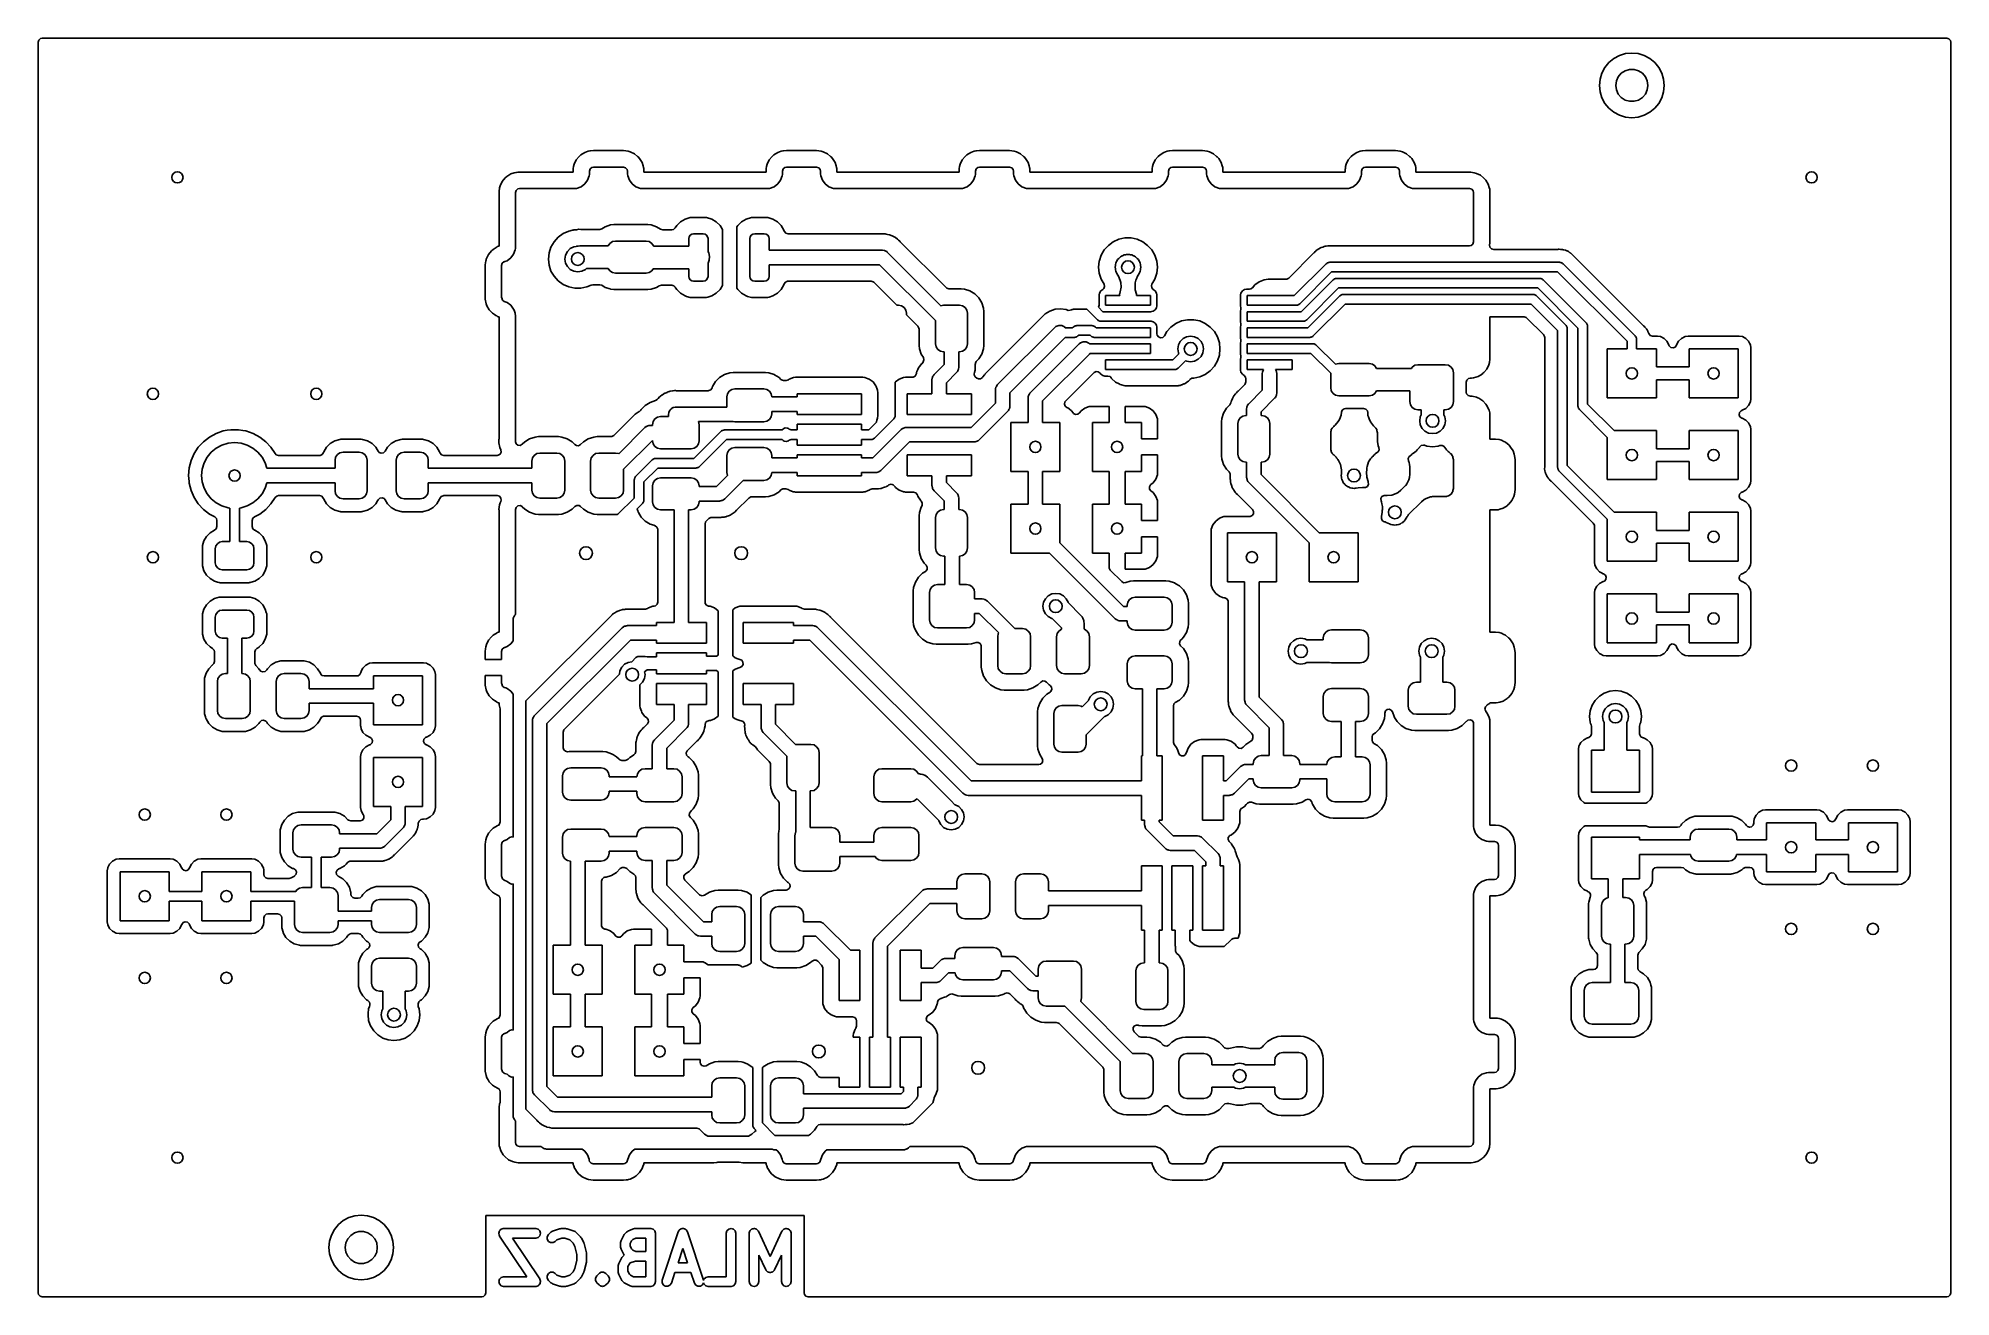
# Model space of a CAD drawing. Extents: x 0.23 to 2.57, y 0.23 to 1.77.
import ezdxf

# ---------------------------------------------------------------- set-up
doc = ezdxf.new("R2010")
doc.units = 0
doc.header["$MEASUREMENT"] = 0
doc.layers.add('BLACK', color=7, linetype='CONTINUOUS')

msp = doc.modelspace()

# ---------------------------------------------------------------- linework, layer by layer
at = {"layer": 'BLACK', "linetype": 'CONTINUOUS'}
for p, q in [((0.229705, 1.76533), (0.230492, 1.76802)), ((0.229705, 1.7126), (0.229705, 1.76533)), ((0.230492, 1.76802), (0.232605, 1.76985)), ((0.232605, 1.76985), (0.234665, 1.7703)), ((0.234665, 1.7703), (2.56533, 1.7703)), ((2.56533, 1.7703), (2.56802, 1.76951)), ((2.56802, 1.76951), (2.56985, 1.7674)), ((2.56985, 1.7674), (2.5703, 1.76533)), ((2.5703, 1.76533), (2.5703, 0.234665)), ((2.14709, 1.73459), (2.14343, 1.72775)), ((2.15201, 1.74059), (2.14709, 1.73459)), ((2.15801, 1.74551), (2.15201, 1.74059)), ((2.16485, 1.74917), (2.15801, 1.74551)), ((2.17228, 1.75142), (2.16485, 1.74917)), ((2.17182, 1.7305), (2.1772, 1.73208)), ((2.18, 1.75218), (2.17228, 1.75142)), ((2.17228, 1.75142), (2.17228, 1.75142)), ((2.1772, 1.73208), (2.1828, 1.73208)), ((2.18772, 1.75142), (2.18, 1.75218)), ((2.18, 1.75218), (2.18, 1.75218)), ((2.1828, 1.73208), (2.18818, 1.7305)), ((2.19515, 1.74917), (2.18772, 1.75142)), ((2.20199, 1.74551), (2.19515, 1.74917)), ((2.20799, 1.74059), (2.20199, 1.74551)), ((2.21291, 1.73459), (2.20799, 1.74059)), ((2.21657, 1.72775), (2.21291, 1.73459)), ((0.229705, 1.235), (0.229705, 1.7126)), ((2.14118, 1.72032), (2.14042, 1.7126)), ((2.14042, 1.7126), (2.14042, 1.7126)), ((2.14042, 1.7126), (2.14118, 1.70488)), ((2.14343, 1.72775), (2.14118, 1.72032)), ((2.14118, 1.72032), (2.14118, 1.72032)), ((2.16031, 1.7126), (2.16111, 1.71814)), ((2.16111, 1.70705), (2.16031, 1.7126)), ((2.16111, 1.71814), (2.16344, 1.72324)), ((2.16344, 1.72324), (2.16711, 1.72748)), ((2.16711, 1.72748), (2.17182, 1.7305)), ((2.18818, 1.7305), (2.19289, 1.72748)), ((2.19289, 1.72748), (2.19656, 1.72324)), ((2.19656, 1.72324), (2.19889, 1.71814)), ((2.19889, 1.71814), (2.19969, 1.7126)), ((2.19969, 1.7126), (2.19889, 1.70705)), ((2.21882, 1.72032), (2.21657, 1.72775)), ((2.21958, 1.7126), (2.21882, 1.72032)), ((2.21882, 1.72032), (2.21882, 1.72032)), ((2.21882, 1.72032), (2.21882, 1.72032)), ((2.21882, 1.72032), (2.21882, 1.72032)), ((2.21882, 1.70488), (2.21958, 1.7126)), ((2.14118, 1.70488), (2.14118, 1.70488)), ((2.14118, 1.70488), (2.14343, 1.69745)), ((2.14343, 1.69745), (2.14709, 1.69061)), ((2.14709, 1.69061), (2.15201, 1.68461)), ((2.16344, 1.70196), (2.16111, 1.70705)), ((2.16711, 1.69772), (2.16344, 1.70196)), ((2.17182, 1.69469), (2.16711, 1.69772)), ((2.1772, 1.69311), (2.17182, 1.69469)), ((2.1828, 1.69311), (2.1772, 1.69311)), ((2.18818, 1.69469), (2.1828, 1.69311)), ((2.19289, 1.69772), (2.18818, 1.69469)), ((2.19656, 1.70196), (2.19289, 1.69772)), ((2.19889, 1.70705), (2.19656, 1.70196)), ((2.20799, 1.68461), (2.21291, 1.69061)), ((2.21291, 1.69061), (2.21657, 1.69745)), ((2.21657, 1.69745), (2.21882, 1.70488)), ((2.15201, 1.68461), (2.15801, 1.67969)), ((2.15801, 1.67969), (2.16485, 1.67603)), ((2.16485, 1.67603), (2.17228, 1.67378)), ((2.17228, 1.67378), (2.17228, 1.67378)), ((2.17228, 1.67378), (2.17228, 1.67378)), ((2.17228, 1.67378), (2.18, 1.67302)), ((2.18, 1.67302), (2.18772, 1.67378)), ((2.18, 1.67302), (2.18, 1.67302)), ((2.18, 1.67302), (2.18, 1.67302)), ((2.18772, 1.67378), (2.19515, 1.67603)), ((2.18772, 1.67378), (2.18772, 1.67378)), ((2.18772, 1.67378), (2.18772, 1.67378)), ((2.18772, 1.67378), (2.18772, 1.67378)), ((2.19515, 1.67603), (2.20199, 1.67969)), ((2.20199, 1.67969), (2.20799, 1.68461)), ((0.885649, 1.61605), (0.884874, 1.61341)), ((0.888039, 1.62129), (0.885649, 1.61605)), ((0.88804, 1.62129), (0.888039, 1.62129)), ((0.891808, 1.62563), (0.88804, 1.62129)), ((0.893886, 1.62744), (0.891808, 1.62563)), ((0.898727, 1.63055), (0.893886, 1.62744)), ((0.893886, 1.62744), (0.893886, 1.62744)), ((0.902828, 1.63191), (0.898727, 1.63055)), ((0.904856, 1.63235), (0.902828, 1.63191)), ((0.905457, 1.63242), (0.904856, 1.63235)), ((0.904856, 1.63235), (0.904856, 1.63235)), ((0.904856, 1.63235), (0.904856, 1.63235)), ((0.909153, 1.63281), (0.905457, 1.63242)), ((0.909154, 1.63281), (0.909153, 1.63281)), ((0.945965, 1.63281), (0.909154, 1.63281)), ((0.95166, 1.632), (0.945965, 1.63281)), ((0.951661, 1.632), (0.95166, 1.632)), ((0.95166, 1.632), (0.95166, 1.632)), ((0.9543, 1.63122), (0.951661, 1.632)), ((0.959534, 1.62883), (0.9543, 1.63122)), ((0.963222, 1.62563), (0.959534, 1.62883)), ((0.963883, 1.62506), (0.963222, 1.62563)), ((0.965684, 1.62298), (0.963883, 1.62506)), ((0.968795, 1.61814), (0.965684, 1.62298)), ((0.965684, 1.62298), (0.965684, 1.62298)), ((0.965684, 1.62298), (0.965684, 1.62298)), ((0.965684, 1.62298), (0.965684, 1.62298)), ((0.97016, 1.61404), (0.968795, 1.61814)), ((1.12187, 1.61605), (1.12109, 1.61341)), ((1.12426, 1.62129), (1.12187, 1.61605)), ((1.12803, 1.62563), (1.12426, 1.62129)), ((1.12426, 1.62129), (1.12426, 1.62129)), ((1.13011, 1.62744), (1.12803, 1.62563)), ((1.13495, 1.63055), (1.13011, 1.62744)), ((1.13011, 1.62744), (1.13011, 1.62744)), ((1.13905, 1.63191), (1.13495, 1.63055)), ((1.14108, 1.63235), (1.13905, 1.63191)), ((1.14168, 1.63242), (1.14108, 1.63235)), ((1.14108, 1.63235), (1.14108, 1.63235)), ((1.14108, 1.63235), (1.14108, 1.63235)), ((1.14537, 1.63281), (1.14168, 1.63242)), ((1.18219, 1.63281), (1.14537, 1.63281)), ((1.14537, 1.63281), (1.14537, 1.63281)), ((1.18788, 1.632), (1.18219, 1.63281)), ((1.19052, 1.63122), (1.18788, 1.632)), ((1.18788, 1.632), (1.18788, 1.632)), ((1.18788, 1.632), (1.18788, 1.632)), ((1.19575, 1.62883), (1.19052, 1.63122)), ((1.19944, 1.62563), (1.19575, 1.62883)), ((1.2001, 1.62506), (1.19944, 1.62563)), ((1.2019, 1.62298), (1.2001, 1.62506)), ((1.20502, 1.61814), (1.2019, 1.62298)), ((1.2019, 1.62298), (1.2019, 1.62298)), ((1.2019, 1.62298), (1.2019, 1.62298)), ((1.2019, 1.62298), (1.2019, 1.62298)), ((1.20638, 1.61404), (1.20502, 1.61814)), ((1.35809, 1.61605), (1.35731, 1.61341)), ((1.36048, 1.62129), (1.35809, 1.61605)), ((1.36425, 1.62563), (1.36048, 1.62129)), ((1.36048, 1.62129), (1.36048, 1.62129)), ((1.36633, 1.62744), (1.36425, 1.62563)), ((1.37117, 1.63055), (1.36633, 1.62744)), ((1.36633, 1.62744), (1.36633, 1.62744)), ((1.37527, 1.63191), (1.37117, 1.63055)), ((1.3773, 1.63235), (1.37527, 1.63191)), ((1.3779, 1.63242), (1.3773, 1.63235)), ((1.3773, 1.63235), (1.3773, 1.63235)), ((1.3773, 1.63235), (1.3773, 1.63235)), ((1.38159, 1.63281), (1.3779, 1.63242)), ((1.41841, 1.63281), (1.38159, 1.63281)), ((1.38159, 1.63281), (1.38159, 1.63281)), ((1.4241, 1.632), (1.41841, 1.63281)), ((1.42674, 1.63122), (1.4241, 1.632)), ((1.4241, 1.632), (1.4241, 1.632)), ((1.4241, 1.632), (1.4241, 1.632)), ((1.43197, 1.62883), (1.42674, 1.63122)), ((1.43566, 1.62563), (1.43197, 1.62883)), ((1.43632, 1.62506), (1.43566, 1.62563)), ((1.43812, 1.62298), (1.43632, 1.62506)), ((1.44124, 1.61814), (1.43812, 1.62298)), ((1.43812, 1.62298), (1.43812, 1.62298)), ((1.43812, 1.62298), (1.43812, 1.62298)), ((1.43812, 1.62298), (1.43812, 1.62298)), ((1.4426, 1.61404), (1.44124, 1.61814)), ((1.59431, 1.61605), (1.59354, 1.61341)), ((1.5967, 1.62129), (1.59431, 1.61605)), ((1.60047, 1.62563), (1.5967, 1.62129)), ((1.5967, 1.62129), (1.5967, 1.62129)), ((1.60255, 1.62744), (1.60047, 1.62563)), ((1.60739, 1.63055), (1.60255, 1.62744)), ((1.60255, 1.62744), (1.60255, 1.62744)), ((1.61149, 1.63191), (1.60739, 1.63055)), ((1.61352, 1.63235), (1.61149, 1.63191)), ((1.61412, 1.63242), (1.61352, 1.63235)), ((1.61352, 1.63235), (1.61352, 1.63235)), ((1.61352, 1.63235), (1.61352, 1.63235)), ((1.61781, 1.63281), (1.61412, 1.63242)), ((1.65463, 1.63281), (1.61781, 1.63281)), ((1.61781, 1.63281), (1.61781, 1.63281)), ((1.66032, 1.632), (1.65463, 1.63281)), ((1.66296, 1.63122), (1.66032, 1.632)), ((1.66032, 1.632), (1.66032, 1.632)), ((1.66032, 1.632), (1.66032, 1.632)), ((1.6682, 1.62883), (1.66296, 1.63122)), ((1.67188, 1.62563), (1.6682, 1.62883)), ((1.67254, 1.62506), (1.67188, 1.62563)), ((1.67435, 1.62298), (1.67254, 1.62506)), ((1.67746, 1.61814), (1.67435, 1.62298)), ((1.67435, 1.62298), (1.67435, 1.62298)), ((1.67435, 1.62298), (1.67435, 1.62298)), ((1.67435, 1.62298), (1.67435, 1.62298)), ((1.67882, 1.61404), (1.67746, 1.61814)), ((1.83053, 1.61605), (1.82976, 1.61341)), ((1.83292, 1.62129), (1.83053, 1.61605)), ((1.83669, 1.62563), (1.83292, 1.62129)), ((1.83292, 1.62129), (1.83292, 1.62129)), ((1.83877, 1.62744), (1.83669, 1.62563)), ((1.84361, 1.63055), (1.83877, 1.62744)), ((1.83877, 1.62744), (1.83877, 1.62744)), ((1.84771, 1.63191), (1.84361, 1.63055)), ((1.84974, 1.63235), (1.84771, 1.63191)), ((1.85034, 1.63242), (1.84974, 1.63235)), ((1.84974, 1.63235), (1.84974, 1.63235)), ((1.84974, 1.63235), (1.84974, 1.63235)), ((1.85404, 1.63281), (1.85034, 1.63242)), ((1.89085, 1.63281), (1.85404, 1.63281)), ((1.85404, 1.63281), (1.85404, 1.63281)), ((1.89654, 1.632), (1.89085, 1.63281)), ((1.89918, 1.63122), (1.89654, 1.632)), ((1.89654, 1.632), (1.89654, 1.632)), ((1.89654, 1.632), (1.89654, 1.632)), ((1.90442, 1.62883), (1.89918, 1.63122)), ((1.9081, 1.62563), (1.90442, 1.62883)), ((1.90876, 1.62506), (1.9081, 1.62563)), ((1.91057, 1.62298), (1.90876, 1.62506)), ((1.91368, 1.61814), (1.91057, 1.62298)), ((1.91057, 1.62298), (1.91057, 1.62298)), ((1.91057, 1.62298), (1.91057, 1.62298)), ((1.91057, 1.62298), (1.91057, 1.62298)), ((1.91437, 1.61605), (1.91368, 1.61814)), ((1.91504, 1.61404), (1.91437, 1.61605)), ((0.797488, 1.59497), (0.795098, 1.58973)), ((0.801257, 1.59932), (0.797488, 1.59497)), ((0.797488, 1.59497), (0.797488, 1.59497)), ((0.803335, 1.60112), (0.801257, 1.59932)), ((0.808176, 1.60423), (0.803335, 1.60112)), ((0.803335, 1.60112), (0.803335, 1.60112)), ((0.812277, 1.60559), (0.808176, 1.60423)), ((0.814305, 1.60603), (0.812277, 1.60559)), ((0.814906, 1.6061), (0.814305, 1.60603)), ((0.814305, 1.60603), (0.814305, 1.60603)), ((0.814305, 1.60603), (0.814305, 1.60603)), ((0.816771, 1.6063), (0.814906, 1.6061)), ((0.884252, 1.6063), (0.816771, 1.6063)), ((0.884491, 1.61075), (0.884252, 1.61023)), ((0.884252, 1.61023), (0.884252, 1.6063)), ((0.884874, 1.61341), (0.884491, 1.61075)), ((0.884874, 1.61341), (0.884874, 1.61341)), ((0.893945, 1.58855), (0.898554, 1.592)), ((0.898554, 1.592), (0.902004, 1.59661)), ((0.902004, 1.59661), (0.904015, 1.602)), ((0.904015, 1.602), (0.904157, 1.60332)), ((0.904157, 1.60332), (0.904272, 1.60438)), ((0.904272, 1.60772), (0.905047, 1.61036)), ((0.904272, 1.60438), (0.904272, 1.60772)), ((0.904272, 1.60438), (0.904272, 1.60438)), ((0.905047, 1.61036), (0.907126, 1.61216)), ((0.907126, 1.61216), (0.909154, 1.6126)), ((0.909154, 1.6126), (0.945965, 1.6126)), ((0.945965, 1.6126), (0.948604, 1.61182)), ((0.948604, 1.61182), (0.950405, 1.60974)), ((0.950405, 1.60974), (0.950846, 1.60772)), ((0.950846, 1.60772), (0.950846, 1.60438)), ((0.950846, 1.60438), (0.951103, 1.602)), ((0.951103, 1.602), (0.951103, 1.602)), ((0.951103, 1.602), (0.953115, 1.59661)), ((0.953115, 1.59661), (0.956565, 1.592)), ((0.956565, 1.592), (0.961173, 1.58855)), ((0.970601, 1.61201), (0.97016, 1.61404)), ((0.970718, 1.61093), (0.970601, 1.61201)), ((0.970866, 1.61039), (0.970718, 1.61093)), ((0.970866, 1.6063), (0.970866, 1.61039)), ((1.12047, 1.6063), (0.970866, 1.6063)), ((1.12071, 1.61075), (1.12047, 1.61023)), ((1.12047, 1.61023), (1.12047, 1.6063)), ((1.12109, 1.61341), (1.12071, 1.61075)), ((1.12109, 1.61341), (1.12109, 1.61341)), ((1.13017, 1.58855), (1.13477, 1.592)), ((1.13477, 1.592), (1.13822, 1.59661)), ((1.13822, 1.59661), (1.14024, 1.602)), ((1.14024, 1.602), (1.14038, 1.60332)), ((1.14038, 1.60332), (1.14049, 1.60438)), ((1.14049, 1.60772), (1.14127, 1.61036)), ((1.14049, 1.60438), (1.14049, 1.60772)), ((1.14049, 1.60438), (1.14049, 1.60438)), ((1.14127, 1.61036), (1.14335, 1.61216)), ((1.14335, 1.61216), (1.14537, 1.6126)), ((1.14537, 1.6126), (1.18219, 1.6126)), ((1.18219, 1.6126), (1.18482, 1.61182)), ((1.18482, 1.61182), (1.18663, 1.60974)), ((1.18663, 1.60974), (1.18707, 1.60772)), ((1.18707, 1.60772), (1.18707, 1.60438)), ((1.18707, 1.60438), (1.18732, 1.602)), ((1.18732, 1.602), (1.18732, 1.602)), ((1.18732, 1.602), (1.18934, 1.59661)), ((1.18934, 1.59661), (1.19278, 1.592)), ((1.19278, 1.592), (1.19739, 1.58855)), ((1.20682, 1.61201), (1.20638, 1.61404)), ((1.20694, 1.61093), (1.20682, 1.61201)), ((1.20709, 1.61039), (1.20694, 1.61093)), ((1.20709, 1.6063), (1.20709, 1.61039)), ((1.35669, 1.6063), (1.20709, 1.6063)), ((1.35693, 1.61075), (1.35669, 1.61023)), ((1.35669, 1.61023), (1.35669, 1.6063)), ((1.35731, 1.61341), (1.35693, 1.61075)), ((1.35731, 1.61341), (1.35731, 1.61341)), ((1.36639, 1.58855), (1.37099, 1.592)), ((1.37099, 1.592), (1.37444, 1.59661)), ((1.37444, 1.59661), (1.37646, 1.602)), ((1.37646, 1.602), (1.3766, 1.60332)), ((1.3766, 1.60332), (1.37671, 1.60438)), ((1.37671, 1.60772), (1.37749, 1.61036)), ((1.37671, 1.60438), (1.37671, 1.60772)), ((1.37671, 1.60438), (1.37671, 1.60438)), ((1.37749, 1.61036), (1.37957, 1.61216)), ((1.37957, 1.61216), (1.38159, 1.6126)), ((1.38159, 1.6126), (1.41841, 1.6126)), ((1.41841, 1.6126), (1.42104, 1.61182)), ((1.42104, 1.61182), (1.42285, 1.60974)), ((1.42285, 1.60974), (1.42329, 1.60772)), ((1.42329, 1.60772), (1.42329, 1.60438)), ((1.42329, 1.60438), (1.42354, 1.602)), ((1.42354, 1.602), (1.42354, 1.602)), ((1.42354, 1.602), (1.42556, 1.59661)), ((1.42556, 1.59661), (1.42901, 1.592)), ((1.42901, 1.592), (1.43361, 1.58855)), ((1.44304, 1.61201), (1.4426, 1.61404)), ((1.44316, 1.61093), (1.44304, 1.61201)), ((1.44331, 1.61039), (1.44316, 1.61093)), ((1.44331, 1.6063), (1.44331, 1.61039)), ((1.59291, 1.6063), (1.44331, 1.6063)), ((1.59315, 1.61075), (1.59291, 1.61023)), ((1.59291, 1.61023), (1.59291, 1.6063)), ((1.59354, 1.61341), (1.59315, 1.61075)), ((1.59354, 1.61341), (1.59354, 1.61341)), ((1.60261, 1.58855), (1.60722, 1.592)), ((1.60722, 1.592), (1.61066, 1.59661)), ((1.61066, 1.59661), (1.61268, 1.602)), ((1.61268, 1.602), (1.61282, 1.60332)), ((1.61282, 1.60332), (1.61293, 1.60438)), ((1.61293, 1.60772), (1.61371, 1.61036)), ((1.61293, 1.60438), (1.61293, 1.60772)), ((1.61293, 1.60438), (1.61293, 1.60438)), ((1.61371, 1.61036), (1.61579, 1.61216)), ((1.61579, 1.61216), (1.61781, 1.6126)), ((1.61781, 1.6126), (1.65463, 1.6126)), ((1.65463, 1.6126), (1.65727, 1.61182)), ((1.65727, 1.61182), (1.65907, 1.60974)), ((1.65907, 1.60974), (1.65951, 1.60772)), ((1.65951, 1.60772), (1.65951, 1.60438)), ((1.65951, 1.60438), (1.65976, 1.602)), ((1.65976, 1.602), (1.65976, 1.602)), ((1.65976, 1.602), (1.66178, 1.59661)), ((1.66178, 1.59661), (1.66523, 1.592)), ((1.66523, 1.592), (1.66983, 1.58855)), ((1.67926, 1.61201), (1.67882, 1.61404)), ((1.67938, 1.61093), (1.67926, 1.61201)), ((1.67953, 1.61039), (1.67938, 1.61093)), ((1.67953, 1.6063), (1.67953, 1.61039)), ((1.82913, 1.6063), (1.67953, 1.6063)), ((1.82937, 1.61075), (1.82913, 1.61023)), ((1.82913, 1.61023), (1.82913, 1.6063)), ((1.82976, 1.61341), (1.82937, 1.61075)), ((1.82976, 1.61341), (1.82976, 1.61341)), ((1.83883, 1.58855), (1.84344, 1.592)), ((1.84344, 1.592), (1.84689, 1.59661)), ((1.84689, 1.59661), (1.8489, 1.602)), ((1.8489, 1.602), (1.84904, 1.60332)), ((1.84904, 1.60332), (1.84915, 1.60438)), ((1.84915, 1.60772), (1.84993, 1.61036)), ((1.84915, 1.60438), (1.84915, 1.60772)), ((1.84915, 1.60438), (1.84915, 1.60438)), ((1.84993, 1.61036), (1.85201, 1.61216)), ((1.85201, 1.61216), (1.85404, 1.6126)), ((1.85404, 1.6126), (1.89085, 1.6126)), ((1.89085, 1.6126), (1.89349, 1.61182)), ((1.89349, 1.61182), (1.89529, 1.60974)), ((1.89529, 1.60974), (1.89573, 1.60772)), ((1.89573, 1.60772), (1.89573, 1.60438)), ((1.89573, 1.60438), (1.89598, 1.602)), ((1.89598, 1.602), (1.89598, 1.602)), ((1.89598, 1.602), (1.898, 1.59661)), ((1.898, 1.59661), (1.90145, 1.592)), ((1.90145, 1.592), (1.90605, 1.58855)), ((1.91548, 1.61201), (1.91504, 1.61404)), ((1.9156, 1.61093), (1.91548, 1.61201)), ((1.91575, 1.61039), (1.9156, 1.61093)), ((1.91575, 1.6063), (1.91575, 1.61039)), ((1.98277, 1.6063), (1.91575, 1.6063)), ((1.98709, 1.60568), (1.98277, 1.6063)), ((1.98973, 1.6049), (1.98709, 1.60568)), ((1.98709, 1.60568), (1.98709, 1.60568)), ((1.98709, 1.60568), (1.98709, 1.60568)), ((1.99497, 1.60251), (1.98973, 1.6049)), ((1.99866, 1.59932), (1.99497, 1.60251)), ((1.99932, 1.59874), (1.99866, 1.59932)), ((2.00112, 1.59666), (1.99932, 1.59874)), ((2.00423, 1.59182), (2.00112, 1.59666)), ((2.00112, 1.59666), (2.00112, 1.59666)), ((2.00112, 1.59666), (2.00112, 1.59666)), ((2.00112, 1.59666), (2.00112, 1.59666)), ((2.00559, 1.58772), (2.00423, 1.59182)), ((0.794323, 1.58709), (0.793701, 1.58277)), ((0.793701, 1.58277), (0.793701, 1.51575)), ((0.795098, 1.58973), (0.794323, 1.58709)), ((0.794323, 1.58709), (0.794323, 1.58709)), ((0.794323, 1.58709), (0.794323, 1.58709)), ((0.81372, 1.5814), (0.814495, 1.58404)), ((0.81372, 1.51383), (0.81372, 1.5814)), ((0.814495, 1.58404), (0.816574, 1.58584)), ((0.816574, 1.58584), (0.818602, 1.58628)), ((0.818602, 1.58628), (0.886167, 1.58628)), ((0.886167, 1.58628), (0.887232, 1.58639)), ((0.886167, 1.58628), (0.886167, 1.58628)), ((0.887232, 1.58639), (0.888551, 1.58654)), ((0.888551, 1.58654), (0.893945, 1.58855)), ((0.961173, 1.58855), (0.966567, 1.58654)), ((0.966567, 1.58654), (0.96764, 1.58642)), ((0.96764, 1.58642), (0.968951, 1.58628)), ((0.968951, 1.58628), (0.968951, 1.58628)), ((0.968951, 1.58628), (1.12239, 1.58628)), ((1.12239, 1.58628), (1.12345, 1.58639)), ((1.12239, 1.58628), (1.12239, 1.58628)), ((1.12345, 1.58639), (1.12477, 1.58654)), ((1.12477, 1.58654), (1.13017, 1.58855)), ((1.19739, 1.58855), (1.20279, 1.58654)), ((1.20279, 1.58654), (1.20386, 1.58642)), ((1.20386, 1.58642), (1.20517, 1.58628)), ((1.20517, 1.58628), (1.20517, 1.58628)), ((1.20517, 1.58628), (1.35861, 1.58628)), ((1.35861, 1.58628), (1.35967, 1.58639)), ((1.35861, 1.58628), (1.35861, 1.58628)), ((1.35967, 1.58639), (1.36099, 1.58654)), ((1.36099, 1.58654), (1.36639, 1.58855)), ((1.43361, 1.58855), (1.43901, 1.58654)), ((1.43901, 1.58654), (1.44008, 1.58642)), ((1.44008, 1.58642), (1.44139, 1.58628)), ((1.44139, 1.58628), (1.44139, 1.58628)), ((1.44139, 1.58628), (1.59483, 1.58628)), ((1.59483, 1.58628), (1.59589, 1.58639)), ((1.59483, 1.58628), (1.59483, 1.58628)), ((1.59589, 1.58639), (1.59721, 1.58654)), ((1.59721, 1.58654), (1.60261, 1.58855)), ((1.66983, 1.58855), (1.67523, 1.58654)), ((1.67523, 1.58654), (1.6763, 1.58642)), ((1.6763, 1.58642), (1.67761, 1.58628)), ((1.67761, 1.58628), (1.67761, 1.58628)), ((1.67761, 1.58628), (1.83105, 1.58628)), ((1.83105, 1.58628), (1.83211, 1.58639)), ((1.83105, 1.58628), (1.83105, 1.58628)), ((1.83211, 1.58639), (1.83343, 1.58654)), ((1.83343, 1.58654), (1.83883, 1.58855)), ((1.90605, 1.58855), (1.91145, 1.58654)), ((1.91145, 1.58654), (1.91252, 1.58642)), ((1.91252, 1.58642), (1.91383, 1.58628)), ((1.91383, 1.58628), (1.91383, 1.58628)), ((1.91383, 1.58628), (1.9814, 1.58628)), ((1.9814, 1.58628), (1.98404, 1.5855)), ((1.98404, 1.5855), (1.98584, 1.58343)), ((1.98584, 1.58343), (1.98628, 1.5814)), ((1.98628, 1.5814), (1.98628, 1.52096)), ((2.00603, 1.5857), (2.00559, 1.58772)), ((2.0063, 1.58323), (2.00603, 1.5857)), ((2.0063, 1.5196), (2.0063, 1.58323)), ((1.01568, 1.54569), (1.01105, 1.54106)), ((1.02131, 1.54902), (1.01568, 1.54569)), ((1.01568, 1.54569), (1.01568, 1.54569)), ((1.02132, 1.54902), (1.02131, 1.54902)), ((1.0276, 1.55085), (1.02132, 1.54902)), ((1.02761, 1.55085), (1.0276, 1.55085)), ((1.02907, 1.55096), (1.02761, 1.55085)), ((1.04612, 1.55096), (1.02907, 1.55096)), ((1.02907, 1.55096), (1.02907, 1.55096)), ((1.04759, 1.55085), (1.04612, 1.55096)), ((1.04612, 1.55096), (1.04612, 1.55096)), ((1.05388, 1.54902), (1.04759, 1.55085)), ((1.04759, 1.55085), (1.04759, 1.55085)), ((1.05952, 1.54569), (1.05388, 1.54902)), ((1.05388, 1.54902), (1.05388, 1.54902)), ((1.06415, 1.54106), (1.05952, 1.54569)), ((1.05952, 1.54569), (1.05952, 1.54569)), ((1.09048, 1.54569), (1.08585, 1.54106)), ((1.09612, 1.54902), (1.09048, 1.54569)), ((1.09048, 1.54569), (1.09048, 1.54569)), ((1.10241, 1.55085), (1.09612, 1.54902)), ((1.09612, 1.54902), (1.09612, 1.54902)), ((1.10388, 1.55096), (1.10241, 1.55085)), ((1.10241, 1.55085), (1.10241, 1.55085)), ((1.12093, 1.55096), (1.10388, 1.55096)), ((1.10388, 1.55096), (1.10388, 1.55096)), ((1.12239, 1.55085), (1.12093, 1.55096)), ((1.12093, 1.55096), (1.12093, 1.55096)), ((1.1224, 1.55085), (1.12239, 1.55085)), ((1.12868, 1.54902), (1.1224, 1.55085)), ((1.12869, 1.54902), (1.12868, 1.54902)), ((1.13432, 1.54569), (1.12869, 1.54902)), ((1.13895, 1.54106), (1.13432, 1.54569)), ((1.13432, 1.54569), (1.13432, 1.54569)), ((0.865935, 1.52673), (0.860904, 1.52114)), ((0.872017, 1.53115), (0.865935, 1.52673)), ((0.878886, 1.5342), (0.872017, 1.53115)), ((0.883456, 1.53518), (0.878886, 1.5342)), ((0.884123, 1.53537), (0.883456, 1.53518)), ((0.884196, 1.5354), (0.884123, 1.53537)), ((0.884203, 1.5354), (0.884196, 1.5354)), ((0.885086, 1.5356), (0.884203, 1.5354)), ((0.885093, 1.53561), (0.885086, 1.5356)), ((0.885755, 1.53568), (0.885093, 1.53561)), ((0.885998, 1.53572), (0.885755, 1.53568)), ((0.88624, 1.53577), (0.885998, 1.53572)), ((0.886455, 1.53577), (0.88624, 1.53577)), ((0.886719, 1.53578), (0.886455, 1.53577)), ((0.888292, 1.53595), (0.886719, 1.53578)), ((0.891481, 1.53639), (0.888292, 1.53595)), ((0.893676, 1.53621), (0.891481, 1.53639)), ((0.893874, 1.5362), (0.893676, 1.53621)), ((0.916871, 1.5362), (0.893874, 1.5362)), ((0.919434, 1.53693), (0.916871, 1.5362)), ((0.923593, 1.53949), (0.919434, 1.53693)), ((0.930219, 1.54169), (0.923593, 1.53949)), ((0.934309, 1.54211), (0.930219, 1.54169)), ((0.932533, 1.52134), (0.936299, 1.52209)), ((0.93431, 1.54211), (0.934309, 1.54211)), ((0.975691, 1.54211), (0.93431, 1.54211)), ((0.936299, 1.52209), (0.973701, 1.52209)), ((0.973701, 1.52209), (0.977467, 1.52134)), ((0.979781, 1.54169), (0.975691, 1.54211)), ((0.986407, 1.53949), (0.979781, 1.54169)), ((0.991364, 1.53644), (0.986407, 1.53949)), ((0.986407, 1.53949), (0.986407, 1.53949)), ((0.993926, 1.53571), (0.991364, 1.53644)), ((1.0051, 1.53571), (0.993926, 1.53571)), ((1.00729, 1.53623), (1.0051, 1.53571)), ((1.0093, 1.53811), (1.00729, 1.53623)), ((1.01105, 1.54106), (1.0093, 1.53811)), ((1.01105, 1.54106), (1.01105, 1.54106)), ((1.02579, 1.52504), (1.02624, 1.5273)), ((1.02579, 1.51569), (1.02579, 1.52504)), ((1.02624, 1.5273), (1.02752, 1.52922)), ((1.02752, 1.52922), (1.02943, 1.5305)), ((1.02943, 1.5305), (1.03169, 1.53094)), ((1.03169, 1.53094), (1.0435, 1.53094)), ((1.0435, 1.53094), (1.04576, 1.5305)), ((1.04576, 1.5305), (1.04768, 1.52922)), ((1.04768, 1.52922), (1.04896, 1.5273)), ((1.04896, 1.5273), (1.04941, 1.52504)), ((1.04941, 1.52504), (1.04941, 1.50868)), ((1.06713, 1.53603), (1.06415, 1.54106)), ((1.06415, 1.54106), (1.06415, 1.54106)), ((1.06415, 1.54106), (1.06415, 1.54106)), ((1.06713, 1.46779), (1.06713, 1.53603)), ((1.08585, 1.54106), (1.08484, 1.53935)), ((1.08484, 1.53935), (1.08484, 1.46446)), ((1.08585, 1.54106), (1.08585, 1.54106)), ((1.10059, 1.52504), (1.10104, 1.5273)), ((1.10059, 1.47878), (1.10059, 1.52504)), ((1.10104, 1.5273), (1.10232, 1.52922)), ((1.10232, 1.52922), (1.10424, 1.5305)), ((1.10424, 1.5305), (1.1065, 1.53094)), ((1.1065, 1.53094), (1.11831, 1.53094)), ((1.11831, 1.53094), (1.12057, 1.5305)), ((1.12057, 1.5305), (1.12248, 1.52922)), ((1.12248, 1.52922), (1.12376, 1.5273)), ((1.12376, 1.5273), (1.12421, 1.52504)), ((1.12421, 1.52504), (1.12421, 1.51077)), ((1.14229, 1.53542), (1.13895, 1.54106)), ((1.13895, 1.54106), (1.13895, 1.54106)), ((1.13895, 1.54106), (1.13895, 1.54106)), ((1.14234, 1.53525), (1.14229, 1.53542)), ((1.14261, 1.53431), (1.14234, 1.53525)), ((1.14286, 1.53364), (1.14261, 1.53431)), ((1.14466, 1.53156), (1.14286, 1.53364)), ((1.1473, 1.53079), (1.14466, 1.53156)), ((1.26253, 1.53079), (1.1473, 1.53079)), ((1.26548, 1.53087), (1.26253, 1.53079)), ((1.26577, 1.53085), (1.26548, 1.53087)), ((1.26604, 1.53082), (1.26577, 1.53085)), ((1.26577, 1.53085), (1.26577, 1.53085)), ((1.26633, 1.53079), (1.26604, 1.53082)), ((1.26604, 1.53082), (1.26604, 1.53082)), ((1.26732, 1.53055), (1.26633, 1.53079)), ((1.2692, 1.53011), (1.26732, 1.53055)), ((1.27103, 1.52973), (1.2692, 1.53011)), ((1.2721, 1.52951), (1.27103, 1.52973)), ((1.27237, 1.52942), (1.2721, 1.52951)), ((1.27263, 1.52933), (1.27237, 1.52942)), ((1.27237, 1.52942), (1.27237, 1.52942)), ((1.27289, 1.52923), (1.27263, 1.52933)), ((1.27263, 1.52933), (1.27263, 1.52933)), ((1.27553, 1.5279), (1.27289, 1.52923)), ((1.27821, 1.52666), (1.27553, 1.5279)), ((1.27846, 1.52651), (1.27821, 1.52666)), ((1.27869, 1.52636), (1.27846, 1.52651)), ((1.27846, 1.52651), (1.27846, 1.52651)), ((1.27893, 1.5262), (1.27869, 1.52636)), ((1.27869, 1.52636), (1.27869, 1.52636)), ((1.28119, 1.5243), (1.27893, 1.5262)), ((1.27893, 1.5262), (1.27893, 1.5262)), ((1.28218, 1.52352), (1.28119, 1.5243)), ((1.2824, 1.5233), (1.28218, 1.52352)), ((1.28218, 1.52352), (1.28218, 1.52352)), ((1.28256, 1.52315), (1.2824, 1.5233)), ((1.2841, 1.52186), (1.28256, 1.52315)), ((1.28465, 1.52113), (1.2841, 1.52186)), ((1.55227, 1.5242), (1.5454, 1.52115)), ((1.55963, 1.52577), (1.55227, 1.5242)), ((1.56715, 1.52577), (1.55963, 1.52577)), ((1.5745, 1.5242), (1.56715, 1.52577)), ((1.58137, 1.52115), (1.5745, 1.5242)), ((1.5745, 1.5242), (1.5745, 1.5242)), ((0.77771, 1.49874), (0.777453, 1.49786)), ((0.778081, 1.5), (0.77771, 1.49874)), ((0.778228, 1.5005), (0.778081, 1.5)), ((0.780618, 1.50574), (0.778228, 1.5005)), ((0.778228, 1.5005), (0.778228, 1.5005)), ((0.784386, 1.51008), (0.780618, 1.50574)), ((0.780618, 1.50574), (0.780618, 1.50574)), ((0.786465, 1.51189), (0.784386, 1.51008)), ((0.786466, 1.51189), (0.786465, 1.51189)), ((0.791225, 1.51494), (0.786466, 1.51189)), ((0.792029, 1.51575), (0.791225, 1.51494)), ((0.793701, 1.51575), (0.792029, 1.51575)), ((0.800755, 1.49701), (0.803394, 1.498)), ((0.803394, 1.498), (0.808002, 1.50145)), ((0.808002, 1.50145), (0.811452, 1.50605)), ((0.811452, 1.50605), (0.813464, 1.51145)), ((0.813464, 1.51145), (0.813637, 1.51306)), ((0.813637, 1.51306), (0.81372, 1.51383)), ((0.81372, 1.51383), (0.81372, 1.51383)), ((0.854821, 1.50748), (0.854035, 1.5)), ((0.854035, 1.5), (0.854821, 1.49252)), ((0.857144, 1.51463), (0.854821, 1.50748)), ((0.854821, 1.50748), (0.854821, 1.50748)), ((0.857145, 1.51463), (0.857144, 1.51463)), ((0.860904, 1.52114), (0.857145, 1.51463)), ((0.874252, 1.5), (0.875023, 1.50487)), ((0.875023, 1.49513), (0.874252, 1.5)), ((0.875023, 1.50487), (0.87726, 1.50926)), ((0.87726, 1.50926), (0.880744, 1.51274)), ((0.880744, 1.51274), (0.885134, 1.51498)), ((0.885134, 1.51498), (0.887889, 1.51541)), ((0.887889, 1.51541), (0.887927, 1.51543)), ((0.887927, 1.51543), (0.888211, 1.51548)), ((0.888211, 1.51548), (0.88847, 1.51561)), ((0.88847, 1.51561), (0.890442, 1.51585)), ((0.890442, 1.51585), (0.892402, 1.51618)), ((0.892402, 1.51618), (0.92732, 1.51618)), ((0.92732, 1.51618), (0.929339, 1.5192)), ((0.929339, 1.5192), (0.932533, 1.52134)), ((0.977467, 1.52134), (0.980661, 1.5192)), ((0.980661, 1.5192), (0.982794, 1.51601)), ((0.982794, 1.51601), (0.982858, 1.51569)), ((0.982858, 1.51569), (1.02579, 1.51569)), ((1.04941, 1.50868), (1.05022, 1.50744)), ((1.05096, 1.49853), (1.04941, 1.495)), ((1.05022, 1.50744), (1.05133, 1.50305)), ((1.05133, 1.50305), (1.05096, 1.49853)), ((1.12421, 1.51077), (1.26295, 1.51077)), ((1.26295, 1.51077), (1.26479, 1.51057)), ((1.26479, 1.51057), (1.26543, 1.51029)), ((1.26543, 1.51029), (1.26612, 1.51018)), ((1.26612, 1.51018), (1.2671, 1.50955)), ((1.2671, 1.50955), (1.26816, 1.50908)), ((1.26816, 1.50908), (1.26863, 1.50855)), ((1.26863, 1.50855), (1.26921, 1.50817)), ((1.26921, 1.50817), (1.33446, 1.44293)), ((1.28511, 1.52059), (1.28465, 1.52113)), ((1.34071, 1.46499), (1.28511, 1.52059)), ((1.52847, 1.49828), (1.52821, 1.49748)), ((1.53053, 1.50463), (1.52847, 1.49828)), ((1.53429, 1.51114), (1.53053, 1.50463)), ((1.53053, 1.50463), (1.53053, 1.50463)), ((1.53932, 1.51673), (1.53429, 1.51114)), ((1.5454, 1.52115), (1.53932, 1.51673)), ((1.54969, 1.49737), (1.55065, 1.49926)), ((1.55065, 1.49926), (1.55214, 1.50075)), ((1.55214, 1.50075), (1.55257, 1.50123)), ((1.55257, 1.50123), (1.55306, 1.50167)), ((1.55306, 1.50167), (1.55413, 1.50274)), ((1.55413, 1.50274), (1.55548, 1.50343)), ((1.55548, 1.50343), (1.55604, 1.50375)), ((1.55604, 1.50375), (1.55664, 1.50402)), ((1.55664, 1.50402), (1.55852, 1.50498)), ((1.55852, 1.50498), (1.56061, 1.50531)), ((1.56061, 1.50531), (1.5608, 1.50535)), ((1.5608, 1.50535), (1.56124, 1.50544)), ((1.56124, 1.50544), (1.56189, 1.50551)), ((1.56189, 1.50551), (1.56339, 1.50575)), ((1.56339, 1.50575), (1.56488, 1.50551)), ((1.56488, 1.50551), (1.56553, 1.50544)), ((1.56553, 1.50544), (1.56617, 1.50531)), ((1.56617, 1.50531), (1.56825, 1.50498)), ((1.56825, 1.50498), (1.57014, 1.50402)), ((1.57014, 1.50402), (1.57073, 1.50375)), ((1.57073, 1.50375), (1.57129, 1.50343)), ((1.57129, 1.50343), (1.57264, 1.50274)), ((1.57264, 1.50274), (1.57372, 1.50167)), ((1.57372, 1.50167), (1.5742, 1.50123)), ((1.5742, 1.50123), (1.57463, 1.50075)), ((1.57463, 1.50075), (1.57613, 1.49926)), ((1.57613, 1.49926), (1.57709, 1.49737)), ((1.58745, 1.51673), (1.58137, 1.52115)), ((1.59248, 1.51114), (1.58745, 1.51673)), ((1.59624, 1.50463), (1.59248, 1.51114)), ((1.59856, 1.49748), (1.59624, 1.50463)), ((1.79088, 1.50754), (1.76006, 1.47673)), ((1.79103, 1.50771), (1.79088, 1.50754)), ((1.79227, 1.50921), (1.79103, 1.50771)), ((1.79296, 1.50971), (1.79227, 1.50921)), ((1.79227, 1.50921), (1.79227, 1.50921)), ((1.79354, 1.5102), (1.79296, 1.50971)), ((1.79414, 1.51081), (1.79354, 1.5102)), ((1.79581, 1.51179), (1.79414, 1.51081)), ((1.796, 1.51192), (1.79581, 1.51179)), ((1.79757, 1.51306), (1.796, 1.51192)), ((1.79836, 1.51337), (1.79757, 1.51306)), ((1.79757, 1.51306), (1.79757, 1.51306)), ((1.79905, 1.51371), (1.79836, 1.51337)), ((1.79978, 1.51414), (1.79905, 1.51371)), ((1.80164, 1.51468), (1.79978, 1.51414)), ((1.79978, 1.51414), (1.79978, 1.51414)), ((1.80186, 1.51475), (1.80164, 1.51468)), ((1.80366, 1.51547), (1.80186, 1.51475)), ((1.8045, 1.51557), (1.80366, 1.51547)), ((1.80366, 1.51547), (1.80366, 1.51547)), ((1.80525, 1.51573), (1.8045, 1.51557)), ((1.80607, 1.51597), (1.80525, 1.51573)), ((1.80801, 1.51603), (1.80607, 1.51597)), ((1.80607, 1.51597), (1.80607, 1.51597)), ((1.80824, 1.51605), (1.80801, 1.51603)), ((1.80853, 1.51608), (1.80824, 1.51605)), ((1.80975, 1.51608), (1.80853, 1.51608)), ((1.81262, 1.51617), (1.80975, 1.51608)), ((1.81292, 1.51614), (1.81262, 1.51617)), ((1.81356, 1.51608), (1.81292, 1.51615)), ((1.81292, 1.51615), (1.81292, 1.51614)), ((1.9814, 1.51608), (1.81356, 1.51608)), ((1.98343, 1.51652), (1.9814, 1.51608)), ((1.9855, 1.51833), (1.98343, 1.51652)), ((1.98628, 1.52096), (1.9855, 1.51833)), ((2.006, 1.5175), (2.0063, 1.5196)), ((2.0064, 1.51473), (2.006, 1.5175)), ((2.00823, 1.51262), (2.0064, 1.51473)), ((2.01091, 1.51183), (2.00823, 1.51262)), ((2.08937, 1.51183), (2.01091, 1.51183)), ((2.09022, 1.5119), (2.08937, 1.51183)), ((2.09091, 1.51202), (2.09022, 1.5119)), ((2.09264, 1.51184), (2.09091, 1.51202)), ((2.09289, 1.51183), (2.09264, 1.51184)), ((2.09463, 1.51183), (2.09289, 1.51183)), ((2.09531, 1.51164), (2.09463, 1.51183)), ((2.09463, 1.51183), (2.09463, 1.51183)), ((2.09614, 1.51148), (2.09531, 1.51164)), ((2.09636, 1.51146), (2.09614, 1.51148)), ((2.09683, 1.51141), (2.09636, 1.51146)), ((2.09845, 1.51077), (2.09683, 1.51141)), ((2.09869, 1.51069), (2.09845, 1.51077)), ((2.09954, 1.51045), (2.09869, 1.51069)), ((2.10037, 1.51022), (2.09954, 1.51045)), ((2.10097, 1.50986), (2.10037, 1.51022)), ((2.10037, 1.51022), (2.10037, 1.51022)), ((2.10172, 1.50948), (2.10097, 1.50986)), ((2.10238, 1.50923), (2.10172, 1.50948)), ((2.10376, 1.50817), (2.10238, 1.50923)), ((2.10397, 1.50803), (2.10376, 1.50817)), ((2.10513, 1.50733), (2.10397, 1.50803)), ((2.10546, 1.50713), (2.10513, 1.50733)), ((2.10724, 1.50522), (2.10546, 1.50713)), ((2.10546, 1.50713), (2.10546, 1.50713)), ((2.19371, 1.41875), (2.10724, 1.50522)), ((0.776715, 1.49273), (0.776634, 1.49217)), ((0.776634, 1.49217), (0.776634, 1.45235)), ((0.777453, 1.49786), (0.776715, 1.49273)), ((0.777453, 1.49786), (0.777453, 1.49786)), ((0.79685, 1.49217), (0.797625, 1.49481)), ((0.79685, 1.45272), (0.79685, 1.49217)), ((0.797625, 1.49481), (0.799704, 1.49661)), ((0.799704, 1.49661), (0.800026, 1.49674)), ((0.800026, 1.49674), (0.800755, 1.49701)), ((0.854821, 1.49252), (0.854821, 1.49252)), ((0.854821, 1.49252), (0.857144, 1.48537)), ((0.857144, 1.48537), (0.857145, 1.48537)), ((0.857145, 1.48537), (0.860904, 1.47886)), ((0.860904, 1.47886), (0.865935, 1.47327)), ((0.87726, 1.49074), (0.875023, 1.49513)), ((0.880744, 1.48726), (0.87726, 1.49074)), ((0.885134, 1.48502), (0.880744, 1.48726)), ((0.89, 1.48425), (0.885134, 1.48502)), ((0.894866, 1.48502), (0.89, 1.48425)), ((0.899256, 1.48726), (0.894866, 1.48502)), ((0.900619, 1.48862), (0.899256, 1.48726)), ((0.92732, 1.48862), (0.900619, 1.48862)), ((0.929339, 1.4856), (0.92732, 1.48862)), ((0.932533, 1.48347), (0.929339, 1.4856)), ((0.936299, 1.48272), (0.932533, 1.48347)), ((0.973701, 1.48272), (0.936299, 1.48272)), ((0.977467, 1.48347), (0.973701, 1.48272)), ((0.980661, 1.4856), (0.977467, 1.48347)), ((0.982351, 1.48813), (0.980661, 1.4856)), ((1.02579, 1.48813), (0.982351, 1.48813)), ((1.02579, 1.47878), (1.02579, 1.48813)), ((1.02624, 1.47652), (1.02579, 1.47878)), ((1.02752, 1.4746), (1.02624, 1.47652)), ((1.02943, 1.47332), (1.02752, 1.4746)), ((1.04768, 1.4746), (1.04576, 1.47332)), ((1.04896, 1.47652), (1.04768, 1.4746)), ((1.04941, 1.47878), (1.04896, 1.47652)), ((1.04941, 1.495), (1.04941, 1.47878)), ((1.10104, 1.47652), (1.10059, 1.47878)), ((1.10232, 1.4746), (1.10104, 1.47652)), ((1.10424, 1.47332), (1.10232, 1.4746)), ((1.12248, 1.4746), (1.12057, 1.47332)), ((1.12376, 1.47652), (1.12248, 1.4746)), ((1.12421, 1.47878), (1.12376, 1.47652)), ((1.25928, 1.49305), (1.12421, 1.49305)), ((1.12421, 1.49305), (1.12421, 1.47878)), ((1.32772, 1.42462), (1.25928, 1.49305)), ((1.52821, 1.49748), (1.52742, 1.49)), ((1.52742, 1.49), (1.52821, 1.48252)), ((1.52821, 1.48252), (1.52821, 1.48252)), ((1.52821, 1.48252), (1.53053, 1.47537)), ((1.53053, 1.47537), (1.53053, 1.47537)), ((1.53053, 1.47537), (1.53414, 1.46913)), ((1.54764, 1.49), (1.54797, 1.49209)), ((1.54797, 1.48791), (1.54764, 1.49)), ((1.54797, 1.49209), (1.54798, 1.49217)), ((1.54804, 1.48727), (1.54797, 1.48791)), ((1.54798, 1.49217), (1.54804, 1.49273)), ((1.54804, 1.49273), (1.54817, 1.49337)), ((1.54817, 1.48663), (1.54804, 1.48727)), ((1.54817, 1.49337), (1.54841, 1.49487)), ((1.54841, 1.48513), (1.54817, 1.48663)), ((1.54841, 1.49487), (1.5491, 1.49622)), ((1.5491, 1.48378), (1.54841, 1.48513)), ((1.5491, 1.49622), (1.54936, 1.49681)), ((1.54936, 1.48319), (1.5491, 1.48378)), ((1.54936, 1.49681), (1.54969, 1.49737)), ((1.54969, 1.48263), (1.54936, 1.48319)), ((1.55065, 1.48074), (1.54969, 1.48263)), ((1.55095, 1.48044), (1.55065, 1.48074)), ((1.55164, 1.47924), (1.55095, 1.48044)), ((1.55378, 1.47389), (1.55164, 1.47924)), ((1.57359, 1.47591), (1.573, 1.47425)), ((1.57513, 1.47924), (1.57359, 1.47591)), ((1.57582, 1.48044), (1.57513, 1.47924)), ((1.57513, 1.47924), (1.57513, 1.47924)), ((1.57613, 1.48074), (1.57582, 1.48044)), ((1.57709, 1.48263), (1.57613, 1.48074)), ((1.57709, 1.49737), (1.57741, 1.49681)), ((1.57741, 1.48319), (1.57709, 1.48263)), ((1.57741, 1.49681), (1.57767, 1.49622)), ((1.57767, 1.48378), (1.57741, 1.48319)), ((1.57767, 1.49622), (1.57836, 1.49487)), ((1.57836, 1.48513), (1.57767, 1.48378)), ((1.57836, 1.49487), (1.5786, 1.49337)), ((1.5786, 1.48663), (1.57836, 1.48513)), ((1.5786, 1.49337), (1.57874, 1.49273)), ((1.57874, 1.48727), (1.5786, 1.48663)), ((1.57874, 1.49273), (1.5788, 1.49209)), ((1.5788, 1.48791), (1.57874, 1.48727)), ((1.5788, 1.49209), (1.57913, 1.49)), ((1.57913, 1.49), (1.5788, 1.48791)), ((1.59264, 1.46913), (1.59624, 1.47537)), ((1.59624, 1.47537), (1.59856, 1.48252)), ((1.59935, 1.49), (1.59856, 1.49748)), ((1.59856, 1.48252), (1.59935, 1.49)), ((1.73012, 1.47468), (1.72403, 1.47227)), ((1.73498, 1.4753), (1.73012, 1.47468)), ((1.73012, 1.47468), (1.73012, 1.47468)), ((1.75661, 1.4753), (1.73498, 1.4753)), ((1.75765, 1.47541), (1.75661, 1.4753)), ((1.76006, 1.47673), (1.75765, 1.47541)), ((1.76692, 1.45528), (1.80598, 1.49433)), ((1.8126, 1.48425), (1.77355, 1.44519)), ((1.77543, 1.43559), (1.81448, 1.47465)), ((1.80598, 1.49433), (1.80665, 1.49472)), ((1.80665, 1.49472), (1.8072, 1.49527)), ((1.8072, 1.49527), (1.80796, 1.49547)), ((1.80796, 1.49547), (1.80863, 1.49586)), ((1.80863, 1.49586), (1.80941, 1.49586)), ((1.80941, 1.49586), (1.81016, 1.49606)), ((1.81016, 1.49606), (2.09165, 1.49606)), ((2.08921, 1.48425), (1.8126, 1.48425)), ((1.81448, 1.47465), (1.81516, 1.47504)), ((1.81516, 1.47504), (1.81571, 1.47559)), ((1.81571, 1.47559), (1.81646, 1.47579)), ((1.81646, 1.47579), (1.81713, 1.47618)), ((1.81713, 1.47618), (1.81791, 1.47618)), ((1.81791, 1.47618), (1.81866, 1.47638)), ((1.81866, 1.47638), (2.06737, 1.47638)), ((2.06737, 1.47638), (2.06812, 1.47618)), ((2.06812, 1.47618), (2.06889, 1.47618)), ((2.06889, 1.47618), (2.06957, 1.47579)), ((2.06957, 1.47579), (2.07032, 1.47559)), ((2.07032, 1.47559), (2.07087, 1.47504)), ((2.07087, 1.47504), (2.07154, 1.47465)), ((2.07154, 1.47465), (2.12418, 1.42201)), ((2.17409, 1.39936), (2.08921, 1.48425)), ((2.09165, 1.49606), (2.0924, 1.49586)), ((2.0924, 1.49586), (2.09318, 1.49586)), ((2.09318, 1.49586), (2.09386, 1.49547)), ((2.09386, 1.49547), (2.09461, 1.49527)), ((2.09461, 1.49527), (2.09516, 1.49472)), ((2.09516, 1.49472), (2.09583, 1.49433)), ((2.09583, 1.49433), (2.18418, 1.40599)), ((0.776634, 1.45235), (0.776659, 1.45165)), ((0.776659, 1.45165), (0.776698, 1.45093)), ((0.796863, 1.45237), (0.79685, 1.45272)), ((0.797824, 1.44979), (0.796863, 1.45237)), ((0.865935, 1.47327), (0.872018, 1.46885)), ((0.872018, 1.46885), (0.878886, 1.4658)), ((0.878886, 1.4658), (0.886241, 1.46423)), ((0.886241, 1.46423), (0.893759, 1.46423)), ((0.893759, 1.46423), (0.901114, 1.4658)), ((0.901114, 1.4658), (0.90647, 1.46818)), ((0.90647, 1.46818), (0.908456, 1.4686)), ((0.908456, 1.4686), (0.916871, 1.4686)), ((0.916871, 1.4686), (0.919434, 1.46788)), ((0.919434, 1.46788), (0.923593, 1.46531)), ((0.923593, 1.46531), (0.923593, 1.46531)), ((0.923593, 1.46531), (0.923593, 1.46531)), ((0.923593, 1.46531), (0.929443, 1.46337)), ((0.929443, 1.46337), (0.930219, 1.46311)), ((0.930219, 1.46311), (0.934309, 1.4627)), ((0.934309, 1.4627), (0.975691, 1.4627)), ((0.975691, 1.4627), (0.979781, 1.46311)), ((0.979781, 1.46311), (0.986407, 1.46531)), ((0.986407, 1.46531), (0.988261, 1.46645)), ((0.988261, 1.46645), (0.989768, 1.46738)), ((0.989768, 1.46738), (0.992331, 1.46811)), ((0.992331, 1.46811), (1.0051, 1.46811)), ((1.0051, 1.46811), (1.00774, 1.46734)), ((1.00774, 1.46734), (1.0093, 1.46571)), ((1.0093, 1.46571), (1.00976, 1.46494)), ((1.00976, 1.46494), (1.01105, 1.46276)), ((1.01105, 1.46276), (1.01105, 1.46276)), ((1.01105, 1.46276), (1.01568, 1.45813)), ((1.01568, 1.45813), (1.01568, 1.45813)), ((1.01568, 1.45813), (1.01568, 1.45813)), ((1.01568, 1.45813), (1.02131, 1.4548)), ((1.02131, 1.4548), (1.02297, 1.45432)), ((1.02297, 1.45432), (1.0276, 1.45297)), ((1.0276, 1.45297), (1.0276, 1.45297)), ((1.0276, 1.45297), (1.02761, 1.45297)), ((1.02761, 1.45297), (1.02797, 1.45294)), ((1.02797, 1.45294), (1.02907, 1.45285)), ((1.02907, 1.45285), (1.02907, 1.45285)), ((1.02907, 1.45285), (1.04612, 1.45285)), ((1.03169, 1.47287), (1.02943, 1.47332)), ((1.0435, 1.47287), (1.03169, 1.47287)), ((1.04576, 1.47332), (1.0435, 1.47287)), ((1.04612, 1.45285), (1.047, 1.45292)), ((1.047, 1.45292), (1.04759, 1.45297)), ((1.04759, 1.45297), (1.04925, 1.45345)), ((1.04759, 1.45297), (1.04759, 1.45297)), ((1.04759, 1.45297), (1.04759, 1.45297)), ((1.04925, 1.45345), (1.05388, 1.4548)), ((1.05388, 1.4548), (1.05952, 1.45813)), ((1.05952, 1.45813), (1.06415, 1.46276)), ((1.06415, 1.46276), (1.06713, 1.46779)), ((1.08484, 1.46446), (1.08585, 1.46276)), ((1.08585, 1.46276), (1.08585, 1.46276)), ((1.08585, 1.46276), (1.09048, 1.45813)), ((1.09048, 1.45813), (1.09048, 1.45813)), ((1.09048, 1.45813), (1.09048, 1.45813)), ((1.09048, 1.45813), (1.09612, 1.4548)), ((1.09612, 1.4548), (1.09778, 1.45432)), ((1.09778, 1.45432), (1.10241, 1.45297)), ((1.10241, 1.45297), (1.10241, 1.45297)), ((1.10241, 1.45297), (1.10241, 1.45297)), ((1.10241, 1.45297), (1.10278, 1.45294)), ((1.10278, 1.45294), (1.10388, 1.45285)), ((1.10388, 1.45285), (1.10388, 1.45285)), ((1.10388, 1.45285), (1.12093, 1.45285)), ((1.1065, 1.47287), (1.10424, 1.47332)), ((1.11831, 1.47287), (1.1065, 1.47287)), ((1.12057, 1.47332), (1.11831, 1.47287)), ((1.12093, 1.45285), (1.12181, 1.45292)), ((1.12181, 1.45292), (1.12239, 1.45297)), ((1.12239, 1.45297), (1.1224, 1.45297)), ((1.1224, 1.45297), (1.12405, 1.45345)), ((1.1224, 1.45297), (1.1224, 1.45297)), ((1.12405, 1.45345), (1.12869, 1.4548)), ((1.12869, 1.4548), (1.13432, 1.45813)), ((1.13432, 1.45813), (1.13895, 1.46276)), ((1.13895, 1.46276), (1.14229, 1.4684)), ((1.14229, 1.4684), (1.14261, 1.46951)), ((1.14261, 1.46951), (1.14409, 1.47183)), ((1.14409, 1.47183), (1.14659, 1.47298)), ((1.14659, 1.47298), (1.1473, 1.47303)), ((1.1473, 1.47303), (1.24897, 1.47303)), ((1.24897, 1.47303), (1.25161, 1.47226)), ((1.25161, 1.47226), (1.25242, 1.4716)), ((1.25242, 1.4716), (1.28048, 1.44354)), ((1.34152, 1.46434), (1.34071, 1.46499)), ((1.34416, 1.46356), (1.34152, 1.46434)), ((1.35923, 1.46356), (1.34416, 1.46356)), ((1.36332, 1.46315), (1.35923, 1.46356)), ((1.35923, 1.46356), (1.35923, 1.46356)), ((1.3699, 1.46097), (1.36332, 1.46315)), ((1.36995, 1.46095), (1.3699, 1.46097)), ((1.37589, 1.45728), (1.36995, 1.46095)), ((1.38083, 1.45235), (1.37589, 1.45728)), ((1.38449, 1.44641), (1.38083, 1.45235)), ((1.52839, 1.45836), (1.52793, 1.45605)), ((1.52793, 1.45605), (1.52793, 1.44343)), ((1.53014, 1.46097), (1.52839, 1.45836)), ((1.52839, 1.45836), (1.52839, 1.45836)), ((1.53262, 1.46263), (1.53014, 1.46097)), ((1.53388, 1.46385), (1.53262, 1.46263)), ((1.53478, 1.46645), (1.53388, 1.46385)), ((1.53414, 1.46913), (1.53478, 1.46645)), ((1.53583, 1.44346), (1.53583, 1.45528)), ((1.53583, 1.45528), (1.55326, 1.45528)), ((1.55301, 1.45702), (1.55323, 1.45794)), ((1.55326, 1.45528), (1.55301, 1.45702)), ((1.55323, 1.45794), (1.55389, 1.45984)), ((1.55443, 1.47122), (1.55378, 1.47389)), ((1.55389, 1.45984), (1.55498, 1.46549)), ((1.55389, 1.45984), (1.55389, 1.45984)), ((1.55389, 1.45984), (1.55389, 1.45984)), ((1.55498, 1.46549), (1.55443, 1.47122)), ((1.55443, 1.47122), (1.55443, 1.47122)), ((1.57209, 1.4707), (1.57199, 1.46495)), ((1.57199, 1.46495), (1.57233, 1.46222)), ((1.573, 1.47425), (1.57209, 1.4707)), ((1.57233, 1.46222), (1.57373, 1.4571)), ((1.57373, 1.4571), (1.5737, 1.45528)), ((1.5737, 1.45528), (1.59094, 1.45528)), ((1.59094, 1.45528), (1.59094, 1.44346)), ((1.59204, 1.46747), (1.59264, 1.46913)), ((1.59239, 1.46474), (1.59204, 1.46747)), ((1.59415, 1.46263), (1.59239, 1.46474)), ((1.59664, 1.46097), (1.59415, 1.46263)), ((1.59838, 1.45836), (1.59664, 1.46097)), ((1.59884, 1.45605), (1.59838, 1.45836)), ((1.59838, 1.45836), (1.59838, 1.45836)), ((1.59884, 1.44269), (1.59884, 1.45605)), ((1.59884, 1.45605), (1.59884, 1.45605)), ((1.70162, 1.45836), (1.70116, 1.45605)), ((1.70116, 1.45605), (1.70116, 1.45605)), ((1.70116, 1.45605), (1.70116, 1.44269)), ((1.70336, 1.46097), (1.70162, 1.45836)), ((1.70162, 1.45836), (1.70162, 1.45836)), ((1.70598, 1.46271), (1.70336, 1.46097)), ((1.70828, 1.46317), (1.70598, 1.46271)), ((1.70598, 1.46271), (1.70598, 1.46271)), ((1.71209, 1.46317), (1.70828, 1.46317)), ((1.70906, 1.44346), (1.70906, 1.45528)), ((1.70906, 1.45528), (1.76417, 1.45528)), ((1.71357, 1.4634), (1.71209, 1.46317)), ((1.71585, 1.46494), (1.71357, 1.4634)), ((1.71873, 1.46842), (1.71585, 1.46494)), ((1.72403, 1.47227), (1.71873, 1.46842)), ((1.71873, 1.46842), (1.71873, 1.46842)), ((1.72403, 1.47227), (1.72403, 1.47227)), ((1.76417, 1.45528), (1.76692, 1.45528)), ((1.82111, 1.46457), (1.78205, 1.42551)), ((1.78358, 1.41591), (1.82264, 1.45496)), ((2.06492, 1.46457), (1.82111, 1.46457)), ((1.82264, 1.45496), (1.82331, 1.45535)), ((1.82331, 1.45535), (1.82386, 1.4559)), ((1.82386, 1.4559), (1.82461, 1.4561)), ((1.82461, 1.4561), (1.82528, 1.45649)), ((1.82528, 1.45649), (1.82606, 1.45649)), ((1.82606, 1.45649), (1.82681, 1.45669)), ((1.82681, 1.45669), (2.05921, 1.45669)), ((2.05921, 1.45669), (2.05996, 1.45649)), ((2.05996, 1.45649), (2.06074, 1.45649)), ((2.06074, 1.45649), (2.06141, 1.4561)), ((2.06141, 1.4561), (2.06217, 1.4559)), ((2.06217, 1.4559), (2.06272, 1.45535)), ((2.06272, 1.45535), (2.06339, 1.45496)), ((2.06339, 1.45496), (2.09918, 1.41918)), ((2.11409, 1.41539), (2.06492, 1.46457)), ((0.776698, 1.45093), (0.776698, 1.45093)), ((0.776698, 1.45093), (0.777921, 1.4453)), ((0.777921, 1.4453), (0.778882, 1.44273)), ((0.778882, 1.44273), (0.778882, 1.44273)), ((0.778882, 1.44273), (0.778882, 1.44273)), ((0.778882, 1.44273), (0.78164, 1.43767)), ((0.78164, 1.43767), (0.785709, 1.43361)), ((0.785709, 1.43361), (0.785709, 1.43361)), ((0.785709, 1.43361), (0.785709, 1.43361)), ((0.785709, 1.43361), (0.787911, 1.43196)), ((0.787911, 1.43196), (0.789715, 1.43097)), ((0.789715, 1.43097), (0.790921, 1.43031)), ((0.790921, 1.43031), (0.792101, 1.42913)), ((0.792101, 1.42913), (0.793701, 1.42913)), ((0.793701, 1.42913), (0.793701, 1.27953)), ((0.800026, 1.44814), (0.797824, 1.44979)), ((0.803394, 1.44689), (0.800026, 1.44814)), ((0.808002, 1.44344), (0.803394, 1.44689)), ((0.811452, 1.43883), (0.808002, 1.44344)), ((0.812044, 1.43724), (0.811452, 1.43883)), ((0.81342, 1.43355), (0.812044, 1.43724)), ((0.813464, 1.43343), (0.81342, 1.43355)), ((0.813531, 1.43281), (0.813464, 1.43343)), ((0.81372, 1.43105), (0.813531, 1.43281)), ((0.81372, 1.27761), (0.81372, 1.43105)), ((0.81372, 1.43105), (0.81372, 1.43105)), ((1.28048, 1.44354), (1.28244, 1.44354)), ((1.28244, 1.44354), (1.28621, 1.44279)), ((1.28621, 1.44279), (1.2894, 1.44066)), ((1.2894, 1.44066), (1.29153, 1.43747)), ((1.29153, 1.43747), (1.29228, 1.4337)), ((1.29228, 1.4337), (1.29228, 1.43174)), ((1.29228, 1.43174), (1.30627, 1.41775)), ((1.33446, 1.44293), (1.33756, 1.44354)), ((1.33756, 1.44354), (1.35724, 1.44354)), ((1.35724, 1.44354), (1.36101, 1.44279)), ((1.36101, 1.44279), (1.3642, 1.44066)), ((1.3642, 1.44066), (1.36634, 1.43747)), ((1.36634, 1.43747), (1.36709, 1.4337)), ((1.36709, 1.4337), (1.36709, 1.3963)), ((1.38669, 1.43978), (1.38449, 1.44641)), ((1.38711, 1.43569), (1.38669, 1.43978)), ((1.38711, 1.39431), (1.38711, 1.43569)), ((1.46197, 1.43281), (1.39132, 1.36216)), ((1.46771, 1.43635), (1.46197, 1.43281)), ((1.47412, 1.43847), (1.46771, 1.43635)), ((1.46771, 1.43635), (1.46771, 1.43635)), ((1.48085, 1.43906), (1.47412, 1.43847)), ((1.48753, 1.43808), (1.48085, 1.43906)), ((1.48085, 1.43906), (1.48085, 1.43906)), ((1.48919, 1.43742), (1.48753, 1.43808)), ((1.48753, 1.43808), (1.48753, 1.43808)), ((1.48753, 1.43808), (1.48753, 1.43808)), ((1.49005, 1.43717), (1.48919, 1.43742)), ((1.49279, 1.43742), (1.49005, 1.43717)), ((1.49412, 1.43795), (1.49279, 1.43742)), ((1.49497, 1.43805), (1.49412, 1.43795)), ((1.49412, 1.43795), (1.49412, 1.43795)), ((1.49412, 1.43795), (1.49412, 1.43795)), ((1.49412, 1.43795), (1.49412, 1.43795)), ((1.49412, 1.43795), (1.49412, 1.43795)), ((1.49572, 1.43821), (1.49497, 1.43805)), ((1.49654, 1.43845), (1.49572, 1.43821)), ((1.49847, 1.43851), (1.49654, 1.43845)), ((1.49654, 1.43845), (1.49654, 1.43845)), ((1.4987, 1.43853), (1.49847, 1.43851)), ((1.49899, 1.43856), (1.4987, 1.43853)), ((1.50022, 1.43856), (1.49899, 1.43856)), ((1.50308, 1.43865), (1.50022, 1.43856)), ((1.50339, 1.43862), (1.50308, 1.43865)), ((1.50402, 1.43856), (1.50339, 1.43863)), ((1.50339, 1.43863), (1.50339, 1.43862)), ((1.51294, 1.43856), (1.50402, 1.43856)), ((1.52599, 1.42551), (1.51294, 1.43856)), ((1.52793, 1.44343), (1.52722, 1.44099)), ((1.52722, 1.44099), (1.53261, 1.43559)), ((1.53261, 1.43559), (1.56339, 1.43559)), ((1.59094, 1.44346), (1.53583, 1.44346)), ((1.56339, 1.43559), (1.59094, 1.43559)), ((1.59094, 1.43559), (1.59094, 1.43557)), ((1.59094, 1.43557), (1.59172, 1.43557)), ((1.59172, 1.43557), (1.59232, 1.43569)), ((1.59172, 1.43557), (1.59172, 1.43557)), ((1.59232, 1.43569), (1.59402, 1.43603)), ((1.59402, 1.43603), (1.59664, 1.43777)), ((1.59402, 1.43603), (1.59402, 1.43603)), ((1.59402, 1.43603), (1.59402, 1.43603)), ((1.59664, 1.43777), (1.59838, 1.44038)), ((1.59838, 1.44038), (1.59884, 1.44269)), ((1.59838, 1.44038), (1.59838, 1.44038)), ((1.59838, 1.44038), (1.59838, 1.44038)), ((1.59884, 1.44269), (1.59884, 1.44269)), ((1.70116, 1.44269), (1.70116, 1.44269)), ((1.70116, 1.44269), (1.7016, 1.44048)), ((1.7016, 1.43858), (1.70116, 1.43637)), ((1.70116, 1.43637), (1.70116, 1.423)), ((1.7016, 1.44048), (1.7016, 1.43858)), ((1.73661, 1.44346), (1.70906, 1.44346)), ((1.70906, 1.42378), (1.70906, 1.43559)), ((1.70906, 1.43559), (1.76417, 1.43559)), ((1.76937, 1.44346), (1.73661, 1.44346)), ((1.76417, 1.43559), (1.77543, 1.43559)), ((1.77012, 1.44367), (1.76937, 1.44346)), ((1.7709, 1.44367), (1.77012, 1.44367)), ((1.77157, 1.44405), (1.7709, 1.44367)), ((1.77232, 1.44426), (1.77157, 1.44405)), ((1.77287, 1.44481), (1.77232, 1.44426)), ((1.77355, 1.44519), (1.77287, 1.44481)), ((1.82926, 1.44488), (1.7902, 1.40582)), ((2.05677, 1.44488), (1.82926, 1.44488)), ((2.0063, 1.4247), (2.0063, 1.42913)), ((2.0063, 1.42913), (2.04567, 1.42913)), ((2.04567, 1.42913), (2.04567, 1.42911)), ((2.04567, 1.42911), (2.04818, 1.42911)), ((2.04818, 1.42911), (2.05086, 1.42833)), ((2.05086, 1.42833), (2.05169, 1.42766)), ((2.08909, 1.41255), (2.05677, 1.44488)), ((1.30627, 1.41775), (1.30759, 1.41534)), ((1.30759, 1.41534), (1.3077, 1.4143)), ((1.3077, 1.4143), (1.3077, 1.39431)), ((1.32772, 1.3963), (1.32772, 1.42462)), ((1.40374, 1.34626), (1.47374, 1.41626)), ((1.47374, 1.41626), (1.47518, 1.41743)), ((1.47518, 1.41743), (1.47861, 1.41875)), ((1.47861, 1.41875), (1.48229, 1.41856)), ((1.48229, 1.41856), (1.48557, 1.41688)), ((1.48557, 1.41688), (1.48637, 1.41591)), ((1.48637, 1.41591), (1.49554, 1.41591)), ((1.49554, 1.41591), (1.49645, 1.41681)), ((1.49645, 1.41681), (1.49712, 1.4172)), ((1.49712, 1.4172), (1.49767, 1.41775)), ((1.49767, 1.41775), (1.49842, 1.41795)), ((1.49842, 1.41795), (1.49909, 1.41834)), ((1.49909, 1.41834), (1.49987, 1.41834)), ((1.50019, 1.40468), (1.49951, 1.4043)), ((1.49987, 1.41834), (1.50062, 1.41854)), ((1.50094, 1.40489), (1.50019, 1.40468)), ((1.50062, 1.41854), (1.51938, 1.41854)), ((1.50149, 1.40544), (1.50094, 1.40489)), ((1.50216, 1.40582), (1.50149, 1.40544)), ((1.50307, 1.40673), (1.50216, 1.40582)), ((1.51693, 1.40673), (1.50307, 1.40673)), ((1.51784, 1.40582), (1.51693, 1.40673)), ((1.51851, 1.40544), (1.51784, 1.40582)), ((1.51906, 1.40489), (1.51851, 1.40544)), ((1.51981, 1.40468), (1.51906, 1.40489)), ((1.51938, 1.41854), (1.52013, 1.41834)), ((1.52049, 1.4043), (1.51981, 1.40468)), ((1.52013, 1.41834), (1.52091, 1.41834)), ((1.52091, 1.41834), (1.52158, 1.41795)), ((1.52158, 1.41795), (1.52233, 1.41775)), ((1.52233, 1.41775), (1.52288, 1.4172)), ((1.52288, 1.4172), (1.52355, 1.41681)), ((1.52355, 1.41681), (1.52446, 1.41591)), ((1.52446, 1.41591), (1.56339, 1.41591)), ((1.52667, 1.42512), (1.52599, 1.42551)), ((1.52722, 1.42457), (1.52667, 1.42512)), ((1.52797, 1.42437), (1.52722, 1.42457)), ((1.52864, 1.42398), (1.52797, 1.42437)), ((1.52942, 1.42398), (1.52864, 1.42398)), ((1.53017, 1.42378), (1.52942, 1.42398)), ((1.53583, 1.42378), (1.53017, 1.42378)), ((1.59094, 1.42378), (1.53583, 1.42378)), ((1.56339, 1.41591), (1.59094, 1.41591)), ((1.59172, 1.4238), (1.59094, 1.4238)), ((1.59094, 1.4238), (1.59094, 1.42378)), ((1.59094, 1.41591), (1.59094, 1.40409)), ((1.59402, 1.42334), (1.59172, 1.4238)), ((1.59172, 1.4238), (1.59172, 1.4238)), ((1.59664, 1.4216), (1.59402, 1.42334)), ((1.59402, 1.42334), (1.59402, 1.42334)), ((1.59838, 1.41899), (1.59664, 1.4216)), ((1.59884, 1.41668), (1.59838, 1.41899)), ((1.59838, 1.41899), (1.59838, 1.41899)), ((1.59884, 1.40846), (1.59884, 1.41668)), ((1.59884, 1.41668), (1.59884, 1.41668)), ((1.59911, 1.40686), (1.59884, 1.40846)), ((1.6007, 1.40462), (1.59911, 1.40686)), ((1.60326, 1.4036), (1.6007, 1.40462)), ((1.60795, 1.40602), (1.60596, 1.40412)), ((1.6109, 1.41114), (1.60795, 1.40602)), ((1.61593, 1.41673), (1.6109, 1.41114)), ((1.62202, 1.42115), (1.61593, 1.41673)), ((1.62889, 1.4242), (1.62202, 1.42115)), ((1.63624, 1.42577), (1.62889, 1.4242)), ((1.63074, 1.40274), (1.63513, 1.40498)), ((1.63513, 1.40498), (1.64, 1.40575)), ((1.64376, 1.42577), (1.63624, 1.42577)), ((1.64, 1.40575), (1.64487, 1.40498)), ((1.65111, 1.4242), (1.64376, 1.42577)), ((1.64487, 1.40498), (1.64926, 1.40274)), ((1.65798, 1.42115), (1.65111, 1.4242)), ((1.65111, 1.4242), (1.65111, 1.4242)), ((1.66407, 1.41673), (1.65798, 1.42115)), ((1.6691, 1.41114), (1.66407, 1.41673)), ((1.67286, 1.40463), (1.6691, 1.41114)), ((1.67518, 1.39748), (1.67286, 1.40463)), ((1.70116, 1.423), (1.7016, 1.42079)), ((1.7016, 1.41889), (1.70116, 1.41668)), ((1.70116, 1.41668), (1.70116, 1.40332)), ((1.7016, 1.42079), (1.7016, 1.41889)), ((1.73661, 1.42378), (1.70906, 1.42378)), ((1.70906, 1.40409), (1.70906, 1.41591)), ((1.70906, 1.41591), (1.76417, 1.41591)), ((1.77787, 1.42378), (1.73661, 1.42378)), ((1.76417, 1.41591), (1.78358, 1.41591)), ((1.77862, 1.42398), (1.77787, 1.42378)), ((1.7794, 1.42398), (1.77862, 1.42398)), ((1.78007, 1.42437), (1.7794, 1.42398)), ((1.78082, 1.42457), (1.78007, 1.42437)), ((1.78137, 1.42512), (1.78082, 1.42457)), ((1.78205, 1.42551), (1.78137, 1.42512)), ((1.78823, 1.40468), (1.78755, 1.4043)), ((1.78898, 1.40489), (1.78823, 1.40468)), ((1.78953, 1.40544), (1.78898, 1.40489)), ((1.7902, 1.40582), (1.78953, 1.40544)), ((2.0061, 1.42362), (2.0063, 1.4247)), ((2.0063, 1.42181), (2.0061, 1.42362)), ((2.0063, 1.37758), (2.0063, 1.42181)), ((2.05169, 1.42766), (2.07187, 1.40748)), ((2.07187, 1.40748), (2.07321, 1.40502)), ((2.07321, 1.40502), (2.07333, 1.40397)), ((2.08909, 1.245), (2.08909, 1.41255)), ((2.09918, 1.41918), (2.09956, 1.4185)), ((2.09956, 1.4185), (2.10011, 1.41795)), ((2.10011, 1.41795), (2.10032, 1.4172)), ((2.10032, 1.4172), (2.1007, 1.41653)), ((2.1007, 1.41653), (2.1007, 1.41575)), ((2.1007, 1.41575), (2.10091, 1.415)), ((2.10091, 1.415), (2.10091, 1.24745)), ((2.11409, 1.32), (2.11409, 1.41539)), ((2.12418, 1.42201), (2.12456, 1.42134)), ((2.12456, 1.42134), (2.12511, 1.42079)), ((2.12511, 1.42079), (2.12532, 1.42004)), ((2.12532, 1.42004), (2.1257, 1.41937)), ((2.1257, 1.41937), (2.1257, 1.41859)), ((2.1257, 1.41859), (2.12591, 1.41784)), ((2.12591, 1.41784), (2.12591, 1.32245)), ((2.18418, 1.40599), (2.18456, 1.40531)), ((2.18456, 1.40531), (2.18511, 1.40476)), ((2.18511, 1.40476), (2.18532, 1.40401)), ((2.19436, 1.4182), (2.19371, 1.41875)), ((2.19493, 1.4178), (2.19436, 1.4182)), ((2.19603, 1.41645), (2.19493, 1.4178)), ((2.19493, 1.4178), (2.19493, 1.4178)), ((2.1962, 1.41626), (2.19603, 1.41645)), ((2.19743, 1.41503), (2.1962, 1.41626)), ((2.19777, 1.41442), (2.19743, 1.41503)), ((2.19743, 1.41503), (2.19743, 1.41503)), ((2.19743, 1.41503), (2.19743, 1.41503)), ((2.19825, 1.41372), (2.19777, 1.41442)), ((2.19869, 1.41318), (2.19825, 1.41372)), ((2.19939, 1.41158), (2.19869, 1.41318)), ((2.1995, 1.41135), (2.19939, 1.41158)), ((2.20035, 1.40984), (2.1995, 1.41135)), ((2.20042, 1.40955), (2.20035, 1.40984)), ((2.20035, 1.40984), (2.20035, 1.40984)), ((2.20073, 1.40867), (2.20042, 1.40955)), ((2.20256, 1.40656), (2.20073, 1.40867)), ((2.20524, 1.40577), (2.20256, 1.40656)), ((2.21124, 1.40577), (2.20524, 1.40577)), ((2.21493, 1.40518), (2.21124, 1.40577)), ((2.21124, 1.40577), (2.21124, 1.40577)), ((2.21525, 1.40502), (2.21493, 1.40518)), ((2.21938, 1.40292), (2.21525, 1.40502)), ((2.24507, 1.40518), (2.24062, 1.40292)), ((2.24876, 1.40577), (2.24507, 1.40518)), ((2.31124, 1.40577), (2.24876, 1.40577)), ((2.31493, 1.40518), (2.31124, 1.40577)), ((2.31124, 1.40577), (2.31124, 1.40577)), ((2.31525, 1.40502), (2.31493, 1.40518)), ((2.31938, 1.40292), (2.31525, 1.40502)), ((1.3077, 1.39431), (1.3077, 1.39431)), ((1.3077, 1.39431), (1.30811, 1.39022)), ((1.30811, 1.39022), (1.31031, 1.38359)), ((1.31031, 1.38359), (1.31031, 1.38359)), ((1.31031, 1.38359), (1.31293, 1.37934)), ((1.32847, 1.39253), (1.32772, 1.3963)), ((1.3306, 1.38934), (1.32847, 1.39253)), ((1.33379, 1.38721), (1.3306, 1.38934)), ((1.33756, 1.38646), (1.33379, 1.38721)), ((1.33854, 1.38646), (1.33756, 1.38646)), ((1.33854, 1.37107), (1.33854, 1.38646)), ((1.35724, 1.38646), (1.35626, 1.38646)), ((1.35626, 1.38646), (1.35626, 1.3674)), ((1.36101, 1.38721), (1.35724, 1.38646)), ((1.3642, 1.38934), (1.36101, 1.38721)), ((1.36634, 1.39253), (1.3642, 1.38934)), ((1.36709, 1.3963), (1.36634, 1.39253)), ((1.38083, 1.37765), (1.38449, 1.38359)), ((1.38449, 1.38359), (1.38669, 1.39022)), ((1.38669, 1.39022), (1.38711, 1.39431)), ((1.48626, 1.40374), (1.41886, 1.33633)), ((1.44374, 1.33626), (1.50374, 1.39626)), ((1.51626, 1.38374), (1.45886, 1.32633)), ((1.4865, 1.40409), (1.48626, 1.40374)), ((1.49799, 1.40409), (1.4865, 1.40409)), ((1.49874, 1.4043), (1.49799, 1.40409)), ((1.49951, 1.4043), (1.49874, 1.4043)), ((1.50374, 1.39626), (1.50518, 1.39743)), ((1.50518, 1.39743), (1.50861, 1.39875)), ((1.50861, 1.39875), (1.51229, 1.39856)), ((1.51229, 1.39856), (1.51557, 1.39688)), ((1.51557, 1.39688), (1.51611, 1.39622)), ((1.51611, 1.39622), (1.56339, 1.39622)), ((1.5167, 1.38441), (1.51626, 1.38374)), ((1.53583, 1.38441), (1.5167, 1.38441)), ((1.52126, 1.4043), (1.52049, 1.4043)), ((1.52201, 1.40409), (1.52126, 1.4043)), ((1.53583, 1.40409), (1.52201, 1.40409)), ((1.59094, 1.40409), (1.53583, 1.40409)), ((1.59094, 1.38441), (1.53583, 1.38441)), ((1.56339, 1.39622), (1.59094, 1.39622)), ((1.59094, 1.39622), (1.59094, 1.38441)), ((1.60596, 1.40412), (1.60326, 1.4036)), ((1.61818, 1.37654), (1.62562, 1.38397)), ((1.62425, 1.39), (1.62502, 1.39487)), ((1.62502, 1.38513), (1.62425, 1.39)), ((1.62502, 1.39487), (1.62726, 1.39926)), ((1.62562, 1.38397), (1.62502, 1.38513)), ((1.62726, 1.39926), (1.63074, 1.40274)), ((1.64926, 1.40274), (1.65274, 1.39926)), ((1.65274, 1.39926), (1.65498, 1.39487)), ((1.65498, 1.38513), (1.65274, 1.38074)), ((1.65498, 1.39487), (1.65575, 1.39)), ((1.65575, 1.39), (1.65498, 1.38513)), ((1.67286, 1.37537), (1.67518, 1.38252)), ((1.67596, 1.39), (1.67518, 1.39748)), ((1.67518, 1.38252), (1.67596, 1.39)), ((1.70116, 1.40332), (1.7016, 1.40111)), ((1.70126, 1.39748), (1.70116, 1.397)), ((1.70116, 1.397), (1.70116, 1.38363)), ((1.70116, 1.38363), (1.70117, 1.38359)), ((1.70117, 1.38359), (1.7016, 1.38142)), ((1.7016, 1.39921), (1.70126, 1.39748)), ((1.7016, 1.40111), (1.7016, 1.39921)), ((1.7016, 1.38142), (1.7016, 1.37952)), ((1.73661, 1.40409), (1.70906, 1.40409)), ((1.70906, 1.38441), (1.70906, 1.39622)), ((1.70906, 1.39622), (1.76417, 1.39622)), ((1.73661, 1.38441), (1.70906, 1.38441)), ((1.78603, 1.40409), (1.73661, 1.40409)), ((1.78724, 1.38441), (1.73661, 1.38441)), ((1.76417, 1.39622), (1.78969, 1.39622)), ((1.78678, 1.4043), (1.78603, 1.40409)), ((1.78755, 1.4043), (1.78678, 1.4043)), ((1.81146, 1.36019), (1.78724, 1.38441)), ((1.78969, 1.39622), (1.79044, 1.39602)), ((1.79044, 1.39602), (1.79121, 1.39602)), ((1.79121, 1.39602), (1.79189, 1.39563)), ((1.79189, 1.39563), (1.79264, 1.39543)), ((1.79264, 1.39543), (1.79319, 1.39488)), ((1.79319, 1.39488), (1.79386, 1.39449)), ((1.79386, 1.39449), (1.81722, 1.37113)), ((2.07333, 1.40397), (2.07333, 1.24537)), ((2.15, 1.33), (2.15, 1.39)), ((2.15, 1.39), (2.17409, 1.39)), ((2.17409, 1.39), (2.17409, 1.39936)), ((2.18532, 1.40401), (2.1857, 1.40334)), ((2.1857, 1.40334), (2.1857, 1.40256)), ((2.1857, 1.40256), (2.18591, 1.40181)), ((2.18591, 1.40181), (2.18591, 1.39)), ((2.18591, 1.39), (2.21, 1.39)), ((2.21, 1.39), (2.21, 1.36787)), ((2.22292, 1.39938), (2.21938, 1.40292)), ((2.22518, 1.39493), (2.22292, 1.39938)), ((2.22528, 1.39463), (2.22518, 1.39493)), ((2.22575, 1.3936), (2.22528, 1.39463)), ((2.22781, 1.39171), (2.22575, 1.3936)), ((2.23057, 1.39123), (2.22781, 1.39171)), ((2.23314, 1.39232), (2.23057, 1.39123)), ((2.23472, 1.39463), (2.23314, 1.39232)), ((2.23482, 1.39493), (2.23472, 1.39463)), ((2.23708, 1.39938), (2.23482, 1.39493)), ((2.24062, 1.40292), (2.23708, 1.39938)), ((2.25, 1.36787), (2.25, 1.39)), ((2.25, 1.39), (2.31, 1.39)), ((2.31, 1.39), (2.31, 1.33)), ((2.32292, 1.39938), (2.31938, 1.40292)), ((2.32405, 1.39716), (2.32292, 1.39938)), ((2.32518, 1.39493), (2.32405, 1.39716)), ((2.32577, 1.39124), (2.32518, 1.39493)), ((2.32577, 1.32876), (2.32577, 1.39124)), ((1.06958, 1.35851), (1.06364, 1.35484)), ((1.0762, 1.3607), (1.06958, 1.35851)), ((1.06958, 1.35851), (1.06958, 1.35851)), ((1.08029, 1.36112), (1.0762, 1.3607)), ((1.11971, 1.36112), (1.08029, 1.36112)), ((1.08029, 1.36112), (1.08029, 1.36112)), ((1.1238, 1.3607), (1.11971, 1.36112)), ((1.13042, 1.35851), (1.1238, 1.3607)), ((1.13086, 1.35824), (1.13042, 1.35851)), ((1.13042, 1.35851), (1.13042, 1.35851)), ((1.13636, 1.35484), (1.13086, 1.35824)), ((1.30424, 1.35911), (1.30294, 1.35668)), ((1.30435, 1.35964), (1.30424, 1.35911)), ((1.30472, 1.36147), (1.30435, 1.35964)), ((1.30481, 1.36174), (1.30472, 1.36147)), ((1.3049, 1.362), (1.30481, 1.36174)), ((1.30481, 1.36174), (1.30481, 1.36174)), ((1.305, 1.36227), (1.3049, 1.362)), ((1.3049, 1.362), (1.3049, 1.362)), ((1.30633, 1.36491), (1.305, 1.36227)), ((1.30758, 1.36759), (1.30633, 1.36491)), ((1.30773, 1.36783), (1.30758, 1.36759)), ((1.30787, 1.36806), (1.30772, 1.36783)), ((1.30772, 1.36783), (1.30773, 1.36783)), ((1.30788, 1.36806), (1.30787, 1.36806)), ((1.30803, 1.3683), (1.30788, 1.36806)), ((1.30993, 1.37056), (1.30803, 1.3683)), ((1.31071, 1.37155), (1.30993, 1.37056)), ((1.31094, 1.37178), (1.31071, 1.37155)), ((1.31108, 1.37193), (1.31094, 1.37178)), ((1.31252, 1.37364), (1.31108, 1.37193)), ((1.31283, 1.37407), (1.31252, 1.37364)), ((1.31366, 1.37669), (1.31283, 1.37407)), ((1.31293, 1.37934), (1.31366, 1.37669)), ((1.32516, 1.35753), (1.32568, 1.358)), ((1.32568, 1.358), (1.32606, 1.35859)), ((1.32606, 1.35859), (1.33854, 1.37107)), ((1.35367, 1.36114), (1.34118, 1.34865)), ((1.35405, 1.36173), (1.35367, 1.36114)), ((1.35457, 1.36219), (1.35405, 1.36173)), ((1.35504, 1.36325), (1.35457, 1.36219)), ((1.35567, 1.36423), (1.35504, 1.36325)), ((1.35578, 1.36492), (1.35567, 1.36423)), ((1.35607, 1.36556), (1.35578, 1.36492)), ((1.35626, 1.3674), (1.35607, 1.36556)), ((1.3752, 1.3583), (1.37529, 1.35964)), ((1.37616, 1.35573), (1.3752, 1.3583)), ((1.37529, 1.35964), (1.3756, 1.36115)), ((1.3756, 1.36115), (1.37628, 1.36403)), ((1.37628, 1.37108), (1.37705, 1.37372)), ((1.37628, 1.36782), (1.37628, 1.37108)), ((1.37636, 1.36491), (1.37628, 1.36782)), ((1.37628, 1.36403), (1.37631, 1.36431)), ((1.37628, 1.36403), (1.37628, 1.36403)), ((1.37628, 1.36403), (1.37628, 1.36403)), ((1.37631, 1.36431), (1.37632, 1.36431)), ((1.37632, 1.36431), (1.37634, 1.36458)), ((1.37634, 1.36458), (1.37637, 1.36487)), ((1.37634, 1.36458), (1.37634, 1.36458)), ((1.37637, 1.36487), (1.37636, 1.36491)), ((1.37705, 1.37372), (1.37771, 1.37453)), ((1.37771, 1.37453), (1.37855, 1.37537)), ((1.37855, 1.37537), (1.38083, 1.37765)), ((1.38761, 1.35824), (1.38571, 1.35598)), ((1.38839, 1.35923), (1.38761, 1.35824)), ((1.38861, 1.35945), (1.38839, 1.35923)), ((1.38876, 1.35961), (1.38861, 1.35945)), ((1.39005, 1.36115), (1.38876, 1.35961)), ((1.39078, 1.3617), (1.39005, 1.36115)), ((1.39132, 1.36216), (1.39078, 1.3617)), ((1.48698, 1.32614), (1.52182, 1.36098)), ((1.52182, 1.36098), (1.52423, 1.3623)), ((1.52423, 1.3623), (1.52698, 1.3621)), ((1.52698, 1.3621), (1.52918, 1.36045)), ((1.52918, 1.36045), (1.52933, 1.36024)), ((1.52933, 1.36024), (1.53014, 1.35903)), ((1.53014, 1.35903), (1.53275, 1.35729)), ((1.53583, 1.36472), (1.53583, 1.37654)), ((1.53583, 1.37654), (1.59094, 1.37654)), ((1.56339, 1.36472), (1.53583, 1.36472)), ((1.62063, 1.36472), (1.56339, 1.36472)), ((1.59094, 1.37654), (1.61818, 1.37654)), ((1.62138, 1.36493), (1.62063, 1.36472)), ((1.62216, 1.36493), (1.62138, 1.36493)), ((1.62283, 1.36531), (1.62216, 1.36493)), ((1.62358, 1.36552), (1.62283, 1.36531)), ((1.62413, 1.36607), (1.62358, 1.36552)), ((1.62481, 1.36645), (1.62413, 1.36607)), ((1.63397, 1.37562), (1.62481, 1.36645)), ((1.63513, 1.37502), (1.63397, 1.37562)), ((1.64, 1.37425), (1.63513, 1.37502)), ((1.64487, 1.37502), (1.64, 1.37425)), ((1.64926, 1.37726), (1.64487, 1.37502)), ((1.65274, 1.38074), (1.64926, 1.37726)), ((1.65111, 1.3558), (1.65798, 1.35885)), ((1.65798, 1.35885), (1.66407, 1.36327)), ((1.66407, 1.36327), (1.6691, 1.36886)), ((1.6691, 1.36886), (1.67286, 1.37537)), ((1.7016, 1.37952), (1.70116, 1.37731)), ((1.70116, 1.37731), (1.70116, 1.36395)), ((1.70116, 1.36395), (1.70162, 1.36164)), ((1.70162, 1.36164), (1.70162, 1.36164)), ((1.70162, 1.36164), (1.70336, 1.35903)), ((1.70336, 1.35903), (1.70557, 1.35756)), ((1.70557, 1.35756), (1.70733, 1.35545)), ((1.70906, 1.36472), (1.70906, 1.37654)), ((1.70906, 1.37654), (1.76417, 1.37654)), ((1.72932, 1.36472), (1.70906, 1.36472)), ((1.72776, 1.3598), (1.72795, 1.36164)), ((1.72776, 1.3395), (1.72776, 1.3598)), ((1.72795, 1.36164), (1.72932, 1.36472)), ((1.76417, 1.36472), (1.74375, 1.36472)), ((1.74375, 1.36472), (1.74471, 1.36341)), ((1.74471, 1.36341), (1.74547, 1.3598)), ((1.74547, 1.3598), (1.74547, 1.33583)), ((1.76417, 1.37654), (1.76417, 1.36472)), ((1.81146, 1.34256), (1.81146, 1.36019)), ((1.81722, 1.37113), (1.81753, 1.37134)), ((1.81753, 1.37134), (1.8213, 1.37209)), ((1.8213, 1.37209), (1.8587, 1.37209)), ((1.8587, 1.37209), (1.86247, 1.37134)), ((1.86247, 1.37134), (1.86566, 1.3692)), ((1.86566, 1.3692), (1.86768, 1.36618)), ((1.86768, 1.36618), (1.91021, 1.36618)), ((1.91021, 1.36618), (1.91131, 1.36783)), ((1.91131, 1.36783), (1.9145, 1.36996)), ((1.9145, 1.36996), (1.91827, 1.37071)), ((1.91827, 1.37071), (1.95173, 1.37071)), ((1.95173, 1.37071), (1.9555, 1.36996)), ((1.9555, 1.36996), (1.95869, 1.36783)), ((1.95869, 1.36783), (1.96083, 1.36463)), ((1.96083, 1.36463), (1.96157, 1.36087)), ((1.96157, 1.36087), (1.96157, 1.32543)), ((1.99182, 1.35612), (1.99666, 1.35923)), ((1.99666, 1.35923), (1.9977, 1.36013)), ((1.99666, 1.35923), (1.99666, 1.35923)), ((1.99666, 1.35923), (1.99666, 1.35923)), ((1.9977, 1.36013), (1.99874, 1.36104)), ((1.99874, 1.36104), (2.00251, 1.36538)), ((2.00251, 1.36538), (2.0049, 1.37062)), ((2.0049, 1.37062), (2.00568, 1.37326)), ((2.00568, 1.37326), (2.0063, 1.37758)), ((2.00568, 1.37326), (2.00568, 1.37326)), ((2.21, 1.36787), (2.25, 1.36787)), ((0.995462, 1.33518), (0.993486, 1.33371)), ((0.995463, 1.33518), (0.995462, 1.33518)), ((0.995851, 1.33535), (0.995463, 1.33518)), ((0.996599, 1.33575), (0.995851, 1.33535)), ((0.996951, 1.33598), (0.996599, 1.33575)), ((0.996952, 1.33598), (0.996951, 1.33598)), ((0.999266, 1.33682), (0.996952, 1.33598)), ((0.999398, 1.33688), (0.999266, 1.33682)), ((1.00166, 1.33785), (0.999398, 1.33688)), ((1.00208, 1.33793), (1.00166, 1.33785)), ((1.00166, 1.33785), (1.00166, 1.33785)), ((1.0029, 1.33815), (1.00208, 1.33793)), ((1.00329, 1.33829), (1.0029, 1.33815)), ((1.00574, 1.33858), (1.00329, 1.33829)), ((1.00588, 1.3386), (1.00574, 1.33858)), ((1.00657, 1.33872), (1.00588, 1.3386)), ((1.00831, 1.33903), (1.00657, 1.33872)), ((1.0095, 1.33896), (1.00831, 1.33903)), ((1.00831, 1.33903), (1.00831, 1.33903)), ((1.00831, 1.33903), (1.00831, 1.33903)), ((1.01077, 1.33888), (1.0095, 1.33896)), ((1.01091, 1.33888), (1.01077, 1.33888)), ((1.04982, 1.33888), (1.01091, 1.33888)), ((1.05035, 1.33891), (1.04982, 1.33888)), ((1.05289, 1.33996), (1.05035, 1.33891)), ((1.05446, 1.34222), (1.05289, 1.33996)), ((1.05503, 1.34397), (1.05446, 1.34222)), ((1.0587, 1.34991), (1.05503, 1.34397)), ((1.06364, 1.35484), (1.0587, 1.34991)), ((1.07244, 1.33126), (1.07319, 1.33503)), ((1.07319, 1.33503), (1.07532, 1.33822)), ((1.07532, 1.33822), (1.07852, 1.34035)), ((1.07852, 1.34035), (1.08228, 1.3411)), ((1.08228, 1.3411), (1.11772, 1.3411)), ((1.11772, 1.3411), (1.12148, 1.34035)), ((1.12148, 1.34035), (1.12468, 1.33822)), ((1.12468, 1.33822), (1.12681, 1.33503)), ((1.12681, 1.33503), (1.12756, 1.33126)), ((1.1385, 1.35271), (1.13636, 1.35484)), ((1.13636, 1.35484), (1.13636, 1.35484)), ((1.13931, 1.35205), (1.1385, 1.35271)), ((1.14195, 1.35128), (1.13931, 1.35205)), ((1.14476, 1.35128), (1.14195, 1.35128)), ((1.14511, 1.35129), (1.14476, 1.35128)), ((1.14769, 1.35225), (1.14511, 1.35129)), ((1.14861, 1.35295), (1.14769, 1.35225)), ((1.15401, 1.35496), (1.14861, 1.35295)), ((1.14861, 1.35295), (1.14861, 1.35295)), ((1.15639, 1.35522), (1.15401, 1.35496)), ((1.15401, 1.35496), (1.15401, 1.35496)), ((1.23896, 1.35522), (1.15639, 1.35522)), ((1.15639, 1.35522), (1.15639, 1.35522)), ((1.15831, 1.33126), (1.15831, 1.3352)), ((1.15831, 1.3352), (1.23705, 1.3352)), ((1.23705, 1.3352), (1.23705, 1.30961)), ((1.24135, 1.35496), (1.23896, 1.35522)), ((1.23896, 1.35522), (1.23896, 1.35522)), ((1.24543, 1.35344), (1.24135, 1.35496)), ((1.24674, 1.35295), (1.24543, 1.35344)), ((1.25135, 1.3495), (1.24674, 1.35295)), ((1.2548, 1.34489), (1.25135, 1.3495)), ((1.25514, 1.34397), (1.2548, 1.34489)), ((1.25641, 1.34057), (1.25514, 1.34397)), ((1.25681, 1.3395), (1.25641, 1.34057)), ((1.25691, 1.33858), (1.25681, 1.3395)), ((1.25707, 1.33711), (1.25691, 1.33858)), ((1.25707, 1.30769), (1.25707, 1.33711)), ((1.25707, 1.33711), (1.25707, 1.33711)), ((1.27865, 1.3495), (1.2785, 1.3493)), ((1.2785, 1.3493), (1.2785, 1.30874)), ((1.28326, 1.35295), (1.27865, 1.3495)), ((1.28865, 1.35496), (1.28326, 1.35295)), ((1.29104, 1.35522), (1.28865, 1.35496)), ((1.28865, 1.35496), (1.28865, 1.35496)), ((1.29946, 1.35522), (1.29104, 1.35522)), ((1.29295, 1.30961), (1.29295, 1.3352)), ((1.29295, 1.3352), (1.32346, 1.3352)), ((1.30054, 1.35534), (1.29946, 1.35522)), ((1.30294, 1.35668), (1.30054, 1.35534)), ((1.32346, 1.35232), (1.32366, 1.35416)), ((1.32346, 1.3352), (1.32346, 1.35232)), ((1.32366, 1.35416), (1.32394, 1.3548)), ((1.32394, 1.3548), (1.32405, 1.3555)), ((1.32405, 1.3555), (1.32468, 1.35647)), ((1.32468, 1.35647), (1.32516, 1.35753)), ((1.34118, 1.34865), (1.34118, 1.3352)), ((1.34118, 1.3352), (1.37169, 1.3352)), ((1.37169, 1.3352), (1.37169, 1.30961)), ((1.37836, 1.35408), (1.37616, 1.35573)), ((1.37856, 1.354), (1.37836, 1.35408)), ((1.37963, 1.3536), (1.37856, 1.354)), ((1.38017, 1.35344), (1.37963, 1.3536)), ((1.38292, 1.35356), (1.38017, 1.35344)), ((1.38517, 1.35515), (1.38292, 1.35356)), ((1.38521, 1.35521), (1.38517, 1.35515)), ((1.38555, 1.35574), (1.38521, 1.35521)), ((1.38571, 1.35598), (1.38555, 1.35574)), ((1.38555, 1.35574), (1.38555, 1.35574)), ((1.40114, 1.34), (1.40134, 1.34184)), ((1.40114, 1.32367), (1.40114, 1.34)), ((1.40134, 1.34184), (1.40162, 1.34248)), ((1.40162, 1.34248), (1.40173, 1.34317)), ((1.40173, 1.34317), (1.40236, 1.34415)), ((1.40236, 1.34415), (1.40283, 1.34521)), ((1.40283, 1.34521), (1.40335, 1.34568)), ((1.40335, 1.34568), (1.40374, 1.34626)), ((1.41886, 1.33633), (1.41886, 1.32)), ((1.44173, 1.33317), (1.44236, 1.33415)), ((1.44236, 1.33415), (1.44283, 1.33521)), ((1.44283, 1.33521), (1.44335, 1.33568)), ((1.44335, 1.33568), (1.44374, 1.33626)), ((1.53275, 1.35729), (1.53275, 1.35729)), ((1.53275, 1.35729), (1.53505, 1.35683)), ((1.53505, 1.35683), (1.53505, 1.35683)), ((1.53505, 1.35683), (1.53505, 1.35683)), ((1.53505, 1.35683), (1.53875, 1.35683)), ((1.53875, 1.35683), (1.54139, 1.35606)), ((1.54139, 1.35606), (1.54288, 1.35456)), ((1.54288, 1.35456), (1.54319, 1.35408)), ((1.54319, 1.35408), (1.54325, 1.35397)), ((1.54325, 1.35397), (1.54803, 1.34949)), ((1.54803, 1.34949), (1.54803, 1.34949)), ((1.54803, 1.34949), (1.55241, 1.34708)), ((1.55241, 1.34708), (1.55377, 1.34633)), ((1.55377, 1.34633), (1.56011, 1.3447)), ((1.56011, 1.3447), (1.61723, 1.3447)), ((1.61723, 1.3447), (1.61786, 1.34463)), ((1.61786, 1.34463), (1.61786, 1.34464)), ((1.61786, 1.34464), (1.61817, 1.34461)), ((1.61817, 1.34461), (1.62104, 1.3447)), ((1.61817, 1.34461), (1.61817, 1.34461)), ((1.61817, 1.34461), (1.61817, 1.34461)), ((1.62104, 1.3447), (1.62226, 1.3447)), ((1.62226, 1.3447), (1.62255, 1.34474)), ((1.62255, 1.34474), (1.62278, 1.34476)), ((1.62278, 1.34476), (1.62472, 1.34482)), ((1.62472, 1.34482), (1.62553, 1.34506)), ((1.62553, 1.34506), (1.62628, 1.34521)), ((1.62628, 1.34521), (1.62713, 1.34532)), ((1.62713, 1.34532), (1.62893, 1.34603)), ((1.62893, 1.34603), (1.62915, 1.34611)), ((1.62915, 1.34611), (1.63019, 1.34641)), ((1.63019, 1.34641), (1.63101, 1.34665)), ((1.63101, 1.34665), (1.63174, 1.34708)), ((1.63174, 1.34708), (1.63243, 1.34742)), ((1.63243, 1.34742), (1.63322, 1.34773)), ((1.63322, 1.34773), (1.63479, 1.34887)), ((1.63479, 1.34887), (1.63498, 1.349)), ((1.63498, 1.349), (1.63665, 1.34998)), ((1.63665, 1.34998), (1.63725, 1.35058)), ((1.63725, 1.35058), (1.63783, 1.35108)), ((1.63783, 1.35108), (1.63852, 1.35158)), ((1.63852, 1.35158), (1.63907, 1.35225)), ((1.63907, 1.35225), (1.63925, 1.35246)), ((1.63925, 1.35246), (1.64153, 1.354)), ((1.64153, 1.354), (1.64301, 1.35423)), ((1.64301, 1.35423), (1.64376, 1.35423)), ((1.64376, 1.35423), (1.65111, 1.3558)), ((1.69501, 1.33485), (1.69311, 1.33259)), ((1.69579, 1.33584), (1.69501, 1.33485)), ((1.69602, 1.33607), (1.69579, 1.33584)), ((1.69616, 1.33622), (1.69602, 1.33607)), ((1.69745, 1.33776), (1.69616, 1.33622)), ((1.69818, 1.33831), (1.69745, 1.33776)), ((1.69872, 1.33877), (1.69818, 1.33831)), ((1.70631, 1.34636), (1.69872, 1.33877)), ((1.70696, 1.34717), (1.70631, 1.34636)), ((1.70774, 1.34981), (1.70696, 1.34717)), ((1.70733, 1.35545), (1.70774, 1.3535)), ((1.70774, 1.3535), (1.70774, 1.34981)), ((1.71114, 1.32288), (1.72776, 1.3395)), ((1.74547, 1.33583), (1.74528, 1.33399)), ((1.81221, 1.33879), (1.81146, 1.34256)), ((1.81434, 1.3356), (1.81221, 1.33879)), ((1.81753, 1.33347), (1.81434, 1.3356)), ((1.86566, 1.3356), (1.86247, 1.33347)), ((1.86768, 1.33862), (1.86566, 1.3356)), ((1.90843, 1.33862), (1.86768, 1.33862)), ((1.90843, 1.32543), (1.90843, 1.33862)), ((1.97734, 1.34915), (1.97813, 1.35183)), ((1.97734, 1.33717), (1.97734, 1.34915)), ((1.97783, 1.33503), (1.97734, 1.33717)), ((1.9797, 1.33295), (1.97783, 1.33503)), ((1.97813, 1.35183), (1.98024, 1.35366)), ((1.98024, 1.35366), (1.9823, 1.35411)), ((1.9823, 1.35411), (1.98358, 1.35411)), ((1.98358, 1.35411), (1.9863, 1.3545)), ((1.98358, 1.35411), (1.98358, 1.35411)), ((1.98358, 1.35411), (1.98358, 1.35411)), ((1.9863, 1.3545), (1.99182, 1.35612)), ((2.25, 1.35213), (2.21, 1.35213)), ((2.21, 1.35213), (2.21, 1.33)), ((2.25, 1.33), (2.25, 1.35213)), ((0.96281, 1.31176), (0.960294, 1.31021)), ((0.965279, 1.31338), (0.96281, 1.31176)), ((0.965331, 1.31341), (0.965279, 1.31338)), ((0.965362, 1.31344), (0.965331, 1.31341)), ((0.965516, 1.31354), (0.965362, 1.31344)), ((0.967294, 1.31521), (0.965499, 1.31356)), ((0.965499, 1.31356), (0.965516, 1.31354)), ((0.967715, 1.31589), (0.967294, 1.31521)), ((0.972652, 1.32083), (0.967715, 1.31589)), ((0.978593, 1.32449), (0.972652, 1.32083)), ((0.985248, 1.3267), (0.978593, 1.32449)), ((0.978593, 1.32449), (0.978593, 1.32449)), ((0.987263, 1.32798), (0.985248, 1.3267)), ((0.988369, 1.32915), (0.987263, 1.32798)), ((0.988463, 1.32926), (0.988369, 1.32915)), ((0.990048, 1.33115), (0.988463, 1.32926)), ((0.990387, 1.3314), (0.990048, 1.33115)), ((0.990048, 1.33115), (0.990048, 1.33115)), ((0.991022, 1.33197), (0.990387, 1.3314)), ((0.991311, 1.33227), (0.991022, 1.33197)), ((0.99337, 1.33363), (0.991311, 1.33227)), ((0.991311, 1.33227), (0.991311, 1.33227)), ((0.993486, 1.33371), (0.99337, 1.33363)), ((1.00114, 1.31), (1.00134, 1.31184)), ((1.00134, 1.31184), (1.00153, 1.31227)), ((1.00153, 1.31227), (1.00158, 1.31274)), ((1.00158, 1.31274), (1.00227, 1.31394)), ((1.00227, 1.31394), (1.00283, 1.31521)), ((1.00283, 1.31521), (1.00318, 1.31552)), ((1.00318, 1.31552), (1.00342, 1.31593)), ((1.00342, 1.31593), (1.00454, 1.31674)), ((1.00454, 1.31674), (1.00557, 1.31767)), ((1.00557, 1.31767), (1.00602, 1.31782)), ((1.00602, 1.31782), (1.0064, 1.31809)), ((1.0064, 1.31809), (1.00775, 1.31838)), ((1.00775, 1.31838), (1.00907, 1.31881)), ((1.00907, 1.31881), (1.00954, 1.31876)), ((1.00954, 1.31876), (1.01, 1.31886)), ((1.01, 1.31886), (1.07244, 1.31886)), ((1.07244, 1.31886), (1.07244, 1.33126)), ((1.12756, 1.33126), (1.15831, 1.33126)), ((1.15831, 1.31354), (1.12756, 1.31354)), ((1.12756, 1.31354), (1.12756, 1.31059)), ((1.15831, 1.30961), (1.15831, 1.31354)), ((1.37133, 1.29386), (1.40114, 1.32367)), ((1.41626, 1.31374), (1.38126, 1.27874)), ((1.41665, 1.31432), (1.41626, 1.31374)), ((1.41717, 1.31479), (1.41665, 1.31432)), ((1.41764, 1.31585), (1.41717, 1.31479)), ((1.41827, 1.31683), (1.41764, 1.31585)), ((1.41838, 1.31752), (1.41827, 1.31683)), ((1.41866, 1.31816), (1.41838, 1.31752)), ((1.41886, 1.32), (1.41866, 1.31816)), ((1.44114, 1.33), (1.44134, 1.33184)), ((1.44114, 1.3), (1.44114, 1.33)), ((1.44134, 1.33184), (1.44162, 1.33248)), ((1.44162, 1.33248), (1.44173, 1.33317)), ((1.45886, 1.32633), (1.45886, 1.3)), ((1.48556, 1.32234), (1.48615, 1.32503)), ((1.48652, 1.31976), (1.48556, 1.32234)), ((1.48615, 1.32503), (1.48698, 1.32614)), ((1.48872, 1.31811), (1.48652, 1.31976)), ((1.48969, 1.31775), (1.48872, 1.31811)), ((1.49124, 1.3166), (1.48969, 1.31775)), ((1.48969, 1.31775), (1.48969, 1.31775)), ((1.4943, 1.3143), (1.49124, 1.3166)), ((1.4963, 1.31163), (1.4943, 1.3143)), ((1.49676, 1.3111), (1.4963, 1.31163)), ((1.49917, 1.30979), (1.49676, 1.3111)), ((1.50412, 1.31163), (1.50191, 1.30998)), ((1.50594, 1.31406), (1.50412, 1.31163)), ((1.51047, 1.31745), (1.50594, 1.31406)), ((1.51577, 1.31943), (1.51047, 1.31745)), ((1.51047, 1.31745), (1.51047, 1.31745)), ((1.51812, 1.31969), (1.51577, 1.31943)), ((1.51577, 1.31943), (1.51577, 1.31943)), ((1.54016, 1.31969), (1.51812, 1.31969)), ((1.54016, 1.3), (1.54016, 1.31969)), ((1.58188, 1.31969), (1.55984, 1.31969)), ((1.55984, 1.31969), (1.55984, 1.3)), ((1.58423, 1.31943), (1.58188, 1.31969)), ((1.58953, 1.31745), (1.58423, 1.31943)), ((1.58423, 1.31943), (1.58423, 1.31943)), ((1.59406, 1.31406), (1.58953, 1.31745)), ((1.58953, 1.31745), (1.58953, 1.31745)), ((1.59745, 1.30953), (1.59406, 1.31406)), ((1.59406, 1.31406), (1.59406, 1.31406)), ((1.68031, 1.31141), (1.67811, 1.30478)), ((1.68398, 1.31735), (1.68031, 1.31141)), ((1.68031, 1.31141), (1.68031, 1.31141)), ((1.6881, 1.32147), (1.68398, 1.31735)), ((1.68813, 1.32151), (1.6881, 1.32147)), ((1.68943, 1.32394), (1.68813, 1.32151)), ((1.6898, 1.32576), (1.68943, 1.32394)), ((1.68989, 1.32603), (1.6898, 1.32576)), ((1.68998, 1.32629), (1.68989, 1.32603)), ((1.68989, 1.32603), (1.68989, 1.32603)), ((1.69008, 1.32656), (1.68998, 1.32629)), ((1.68998, 1.32629), (1.68998, 1.32629)), ((1.69141, 1.3292), (1.69008, 1.32656)), ((1.69266, 1.33188), (1.69141, 1.3292)), ((1.69281, 1.33212), (1.69266, 1.33188)), ((1.69295, 1.33236), (1.6928, 1.33212)), ((1.6928, 1.33212), (1.69281, 1.33212)), ((1.69311, 1.33259), (1.69295, 1.33235)), ((1.69295, 1.33235), (1.69295, 1.33236)), ((1.70854, 1.31661), (1.70874, 1.31846)), ((1.70854, 1.30854), (1.70854, 1.31661)), ((1.70874, 1.31846), (1.70902, 1.3191)), ((1.70902, 1.3191), (1.70913, 1.31979)), ((1.70913, 1.31979), (1.70976, 1.32076)), ((1.70976, 1.32076), (1.71024, 1.32182)), ((1.71024, 1.32182), (1.71076, 1.32229)), ((1.71076, 1.32229), (1.71114, 1.32288)), ((1.74288, 1.32956), (1.72626, 1.31294)), ((1.72626, 1.31294), (1.72626, 1.30854)), ((1.74326, 1.33015), (1.74288, 1.32956)), ((1.74378, 1.33062), (1.74326, 1.33015)), ((1.74425, 1.33168), (1.74378, 1.33062)), ((1.74488, 1.33265), (1.74425, 1.33168)), ((1.74499, 1.33334), (1.74488, 1.33265)), ((1.74528, 1.33399), (1.74499, 1.33334)), ((1.8213, 1.33272), (1.81753, 1.33347)), ((1.8587, 1.33272), (1.8213, 1.33272)), ((1.82418, 1.30902), (1.82452, 1.31247)), ((1.82452, 1.31247), (1.82557, 1.31507)), ((1.82557, 1.31507), (1.82785, 1.31668)), ((1.82785, 1.31668), (1.82946, 1.31695)), ((1.82946, 1.31695), (1.8518, 1.31695)), ((1.8518, 1.31695), (1.85448, 1.31616)), ((1.85448, 1.31616), (1.85631, 1.31405)), ((1.85631, 1.31405), (1.85675, 1.31234)), ((1.85675, 1.31234), (1.85703, 1.30839)), ((1.86247, 1.33347), (1.8587, 1.33272)), ((1.90917, 1.32167), (1.90843, 1.32543)), ((1.91131, 1.31847), (1.90917, 1.32167)), ((1.9145, 1.31634), (1.91131, 1.31847)), ((1.91827, 1.31559), (1.9145, 1.31634)), ((1.92234, 1.31559), (1.91827, 1.31559)), ((1.92234, 1.30922), (1.92234, 1.31559)), ((1.95173, 1.31559), (1.9499, 1.31559)), ((1.9499, 1.31559), (1.9499, 1.30922)), ((1.9555, 1.31634), (1.95173, 1.31559)), ((1.95869, 1.31847), (1.9555, 1.31634)), ((1.96083, 1.32167), (1.95869, 1.31847)), ((1.96157, 1.32543), (1.96083, 1.32167)), ((1.98239, 1.33221), (1.9797, 1.33295)), ((1.98451, 1.33225), (1.98239, 1.33221)), ((1.99006, 1.33073), (1.98451, 1.33225)), ((1.99162, 1.33006), (1.99006, 1.33073)), ((1.99006, 1.33073), (1.99006, 1.33073)), ((1.99006, 1.33073), (1.99006, 1.33073)), ((1.99258, 1.32964), (1.99162, 1.33006)), ((1.99399, 1.32877), (1.99258, 1.32964)), ((1.99748, 1.32661), (1.99399, 1.32877)), ((2.00133, 1.32234), (1.99748, 1.32661)), ((1.99748, 1.32661), (1.99748, 1.32661)), ((2.00286, 1.32005), (2.00133, 1.32234)), ((2.00428, 1.31708), (2.00286, 1.32005)), ((2.00286, 1.32005), (2.00286, 1.32005)), ((2.00286, 1.32005), (2.00286, 1.32005)), ((2.00534, 1.31486), (2.00428, 1.31708)), ((2.00604, 1.31187), (2.00534, 1.31486)), ((2.00626, 1.31041), (2.00604, 1.31187)), ((2.00604, 1.31187), (2.00604, 1.31187)), ((2.1143, 1.31925), (2.11409, 1.32)), ((2.1143, 1.31847), (2.1143, 1.31925)), ((2.11468, 1.3178), (2.1143, 1.31847)), ((2.11489, 1.31705), (2.11468, 1.3178)), ((2.11544, 1.3165), (2.11489, 1.31705)), ((2.11582, 1.31582), (2.11544, 1.3165)), ((2.15, 1.28165), (2.11582, 1.31582)), ((2.12591, 1.32245), (2.15835, 1.29)), ((2.21, 1.33), (2.15, 1.33)), ((2.31, 1.33), (2.25, 1.33)), ((2.31123, 1.30943), (2.31171, 1.31219)), ((2.31171, 1.31219), (2.3136, 1.31425)), ((2.3136, 1.31425), (2.31463, 1.31472)), ((2.31463, 1.31472), (2.31493, 1.31482)), ((2.31493, 1.31482), (2.31938, 1.31708)), ((2.31493, 1.31482), (2.31493, 1.31482)), ((2.31938, 1.31708), (2.32292, 1.32062)), ((2.32292, 1.32062), (2.32518, 1.32507)), ((2.32518, 1.32507), (2.32577, 1.32876)), ((0.456175, 1.28959), (0.447379, 1.28657)), ((0.456176, 1.28959), (0.456175, 1.28959)), ((0.460759, 1.29036), (0.456176, 1.28959)), ((0.46535, 1.29112), (0.460759, 1.29036)), ((0.47465, 1.29112), (0.46535, 1.29112)), ((0.479898, 1.29025), (0.47465, 1.29112)), ((0.483824, 1.28959), (0.479898, 1.29025)), ((0.483825, 1.28959), (0.483824, 1.28959)), ((0.492621, 1.28657), (0.483825, 1.28959)), ((0.957611, 1.30753), (0.934094, 1.28401)), ((0.940135, 1.26174), (0.972063, 1.29367)), ((0.959638, 1.30967), (0.957611, 1.30753)), ((0.959856, 1.30986), (0.959638, 1.30967)), ((0.960069, 1.31003), (0.959854, 1.30986)), ((0.959854, 1.30986), (0.959856, 1.30986)), ((0.960071, 1.31003), (0.960069, 1.31003)), ((0.960294, 1.31021), (0.960071, 1.31003)), ((0.972063, 1.29367), (0.973502, 1.29483)), ((0.973502, 1.29483), (0.974157, 1.29508)), ((0.974157, 1.29508), (0.974724, 1.29549)), ((0.974724, 1.29549), (0.975858, 1.29574)), ((0.975858, 1.29574), (0.976941, 1.29615)), ((0.976941, 1.29615), (0.977641, 1.29611)), ((0.977641, 1.29611), (0.978327, 1.29626)), ((0.978327, 1.29626), (0.981457, 1.29626)), ((0.981457, 1.29724), (0.982206, 1.30101)), ((0.981457, 1.29626), (0.981457, 1.29724)), ((0.982206, 1.30101), (0.984339, 1.3042)), ((0.984339, 1.3042), (0.987533, 1.30634)), ((0.987533, 1.30634), (0.991299, 1.30709)), ((0.991299, 1.30709), (1.00114, 1.30709)), ((1.00114, 1.30709), (1.00114, 1.31)), ((1.0321, 1.25591), (1.06537, 1.28918)), ((1.0803, 1.30114), (1.03771, 1.30114)), ((1.03771, 1.30114), (1.03779, 1.30101)), ((1.03779, 1.30101), (1.03854, 1.29724)), ((1.03854, 1.29724), (1.03854, 1.27756)), ((1.06537, 1.28918), (1.06605, 1.28956)), ((1.06605, 1.28956), (1.0666, 1.29011)), ((1.0666, 1.29011), (1.06735, 1.29032)), ((1.06735, 1.29032), (1.06802, 1.2907)), ((1.06802, 1.2907), (1.0688, 1.2907)), ((1.0688, 1.2907), (1.06955, 1.29091)), ((1.06955, 1.29091), (1.14026, 1.29091)), ((1.08228, 1.30075), (1.0803, 1.30114)), ((1.11772, 1.30075), (1.08228, 1.30075)), ((1.12148, 1.3015), (1.11772, 1.30075)), ((1.12468, 1.30363), (1.12148, 1.3015)), ((1.12681, 1.30682), (1.12468, 1.30363)), ((1.12756, 1.31059), (1.12681, 1.30682)), ((1.14026, 1.29091), (1.1413, 1.29194)), ((1.1413, 1.29194), (1.14139, 1.29203)), ((1.1413, 1.29194), (1.1413, 1.29194)), ((1.14139, 1.29203), (1.1438, 1.29335)), ((1.1438, 1.29335), (1.14655, 1.29315)), ((1.14655, 1.29315), (1.14777, 1.29249)), ((1.14777, 1.29249), (1.14861, 1.29185)), ((1.14861, 1.29185), (1.14861, 1.29185)), ((1.14861, 1.29185), (1.15116, 1.29091)), ((1.15116, 1.29091), (1.15831, 1.29091)), ((1.23705, 1.30961), (1.15831, 1.30961)), ((1.15831, 1.29091), (1.15831, 1.2978)), ((1.15831, 1.2978), (1.23705, 1.2978)), ((1.23705, 1.2978), (1.23705, 1.29091)), ((1.23705, 1.29091), (1.24641, 1.29091)), ((1.24641, 1.29091), (1.25571, 1.3002)), ((1.25109, 1.25646), (1.2859, 1.29126)), ((1.27677, 1.30456), (1.25303, 1.28082)), ((1.25554, 1.30064), (1.25584, 1.30269)), ((1.25571, 1.3002), (1.25554, 1.30064)), ((1.25584, 1.30269), (1.25681, 1.30531)), ((1.25681, 1.30531), (1.25688, 1.306)), ((1.25688, 1.306), (1.25707, 1.30769)), ((1.25707, 1.30769), (1.25707, 1.30769)), ((1.27716, 1.30524), (1.27677, 1.30456)), ((1.27771, 1.30579), (1.27716, 1.30524)), ((1.27791, 1.30654), (1.27771, 1.30579)), ((1.2783, 1.30721), (1.27791, 1.30654)), ((1.2785, 1.30874), (1.2783, 1.30799)), ((1.2783, 1.30799), (1.2783, 1.30721)), ((1.2859, 1.29126), (1.28734, 1.29243)), ((1.28734, 1.29243), (1.288, 1.29268)), ((1.288, 1.29268), (1.28856, 1.29309)), ((1.28856, 1.29309), (1.2897, 1.29333)), ((1.2897, 1.29333), (1.29078, 1.29375)), ((1.29078, 1.29375), (1.29148, 1.29371)), ((1.29148, 1.29371), (1.29217, 1.29386)), ((1.29217, 1.29386), (1.37133, 1.29386)), ((1.37169, 1.30961), (1.29295, 1.30961)), ((1.42, 1.24), (1.42, 1.3)), ((1.42, 1.3), (1.44114, 1.3)), ((1.45886, 1.3), (1.48, 1.3)), ((1.48, 1.3), (1.48, 1.24)), ((1.50191, 1.30998), (1.49917, 1.30979)), ((1.52, 1.24), (1.52, 1.3)), ((1.52, 1.3), (1.54016, 1.3)), ((1.55984, 1.3), (1.58, 1.3)), ((1.58, 1.3), (1.58, 1.27984)), ((1.59943, 1.30423), (1.59745, 1.30953)), ((1.59745, 1.30953), (1.59745, 1.30953)), ((1.59969, 1.30188), (1.59943, 1.30423)), ((1.59943, 1.30423), (1.59943, 1.30423)), ((1.59969, 1.27984), (1.59969, 1.30188)), ((1.59969, 1.30188), (1.59969, 1.30188)), ((1.67811, 1.30478), (1.6777, 1.30069)), ((1.6777, 1.30069), (1.6777, 1.25931)), ((1.69772, 1.2987), (1.69847, 1.30247)), ((1.69772, 1.2613), (1.69772, 1.2987)), ((1.69847, 1.30247), (1.7006, 1.30566)), ((1.7006, 1.30566), (1.70379, 1.30779)), ((1.70379, 1.30779), (1.70756, 1.30854)), ((1.70756, 1.30854), (1.70854, 1.30854)), ((1.72626, 1.30854), (1.72724, 1.30854)), ((1.72724, 1.30854), (1.73101, 1.30779)), ((1.73101, 1.30779), (1.7342, 1.30566)), ((1.7342, 1.30566), (1.73634, 1.30247)), ((1.73634, 1.30247), (1.73709, 1.2987)), ((1.73709, 1.2987), (1.73709, 1.2613)), ((1.81146, 1.28744), (1.81166, 1.28848)), ((1.81146, 1.26776), (1.81146, 1.28744)), ((1.81166, 1.28848), (1.81167, 1.28853)), ((1.81167, 1.28853), (1.81169, 1.28872)), ((1.81169, 1.28872), (1.81191, 1.28978)), ((1.81191, 1.28978), (1.81194, 1.28985)), ((1.81194, 1.28985), (1.81221, 1.29121)), ((1.81221, 1.29121), (1.81329, 1.29283)), ((1.81329, 1.29283), (1.81338, 1.29297)), ((1.81338, 1.29297), (1.81342, 1.29303)), ((1.81342, 1.29303), (1.81434, 1.2944)), ((1.81434, 1.2944), (1.81518, 1.29496)), ((1.81518, 1.29496), (1.81626, 1.29604)), ((1.81626, 1.29604), (1.81634, 1.29612)), ((1.81634, 1.29612), (1.81641, 1.29618)), ((1.81641, 1.29618), (1.81708, 1.29679)), ((1.81641, 1.29618), (1.81641, 1.29618)), ((1.81708, 1.29679), (1.82065, 1.3013)), ((1.82065, 1.3013), (1.82203, 1.30368)), ((1.82203, 1.30368), (1.82418, 1.30902)), ((1.85703, 1.30839), (1.85703, 1.30839)), ((1.85703, 1.30839), (1.85703, 1.30839)), ((1.85703, 1.30839), (1.8576, 1.30686)), ((1.8576, 1.30686), (1.85904, 1.30299)), ((1.85904, 1.30299), (1.85997, 1.3013)), ((1.85997, 1.3013), (1.86036, 1.30058)), ((1.86036, 1.30058), (1.86381, 1.29597)), ((1.86381, 1.29597), (1.86482, 1.29496)), ((1.86482, 1.29496), (1.86566, 1.2944)), ((1.86566, 1.2944), (1.86658, 1.29303)), ((1.86658, 1.29303), (1.86662, 1.29297)), ((1.86662, 1.29297), (1.86671, 1.29284)), ((1.86671, 1.29284), (1.86779, 1.29121)), ((1.86779, 1.29121), (1.86806, 1.28985)), ((1.86806, 1.28985), (1.86809, 1.28978)), ((1.86809, 1.28978), (1.86831, 1.28873)), ((1.86831, 1.28873), (1.86833, 1.28853)), ((1.86833, 1.28853), (1.86834, 1.28848)), ((1.86834, 1.28848), (1.86854, 1.28744)), ((1.86854, 1.28744), (1.86854, 1.27648)), ((1.92037, 1.302), (1.92114, 1.30687)), ((1.92114, 1.29713), (1.92037, 1.302)), ((1.92114, 1.30687), (1.92234, 1.30922)), ((1.92338, 1.29274), (1.92114, 1.29713)), ((1.92686, 1.28926), (1.92338, 1.29274)), ((1.93125, 1.28702), (1.92686, 1.28926)), ((1.94538, 1.28926), (1.94099, 1.28702)), ((1.94886, 1.29274), (1.94538, 1.28926)), ((1.9511, 1.29713), (1.94886, 1.29274)), ((1.9499, 1.30922), (1.9511, 1.30687)), ((1.9511, 1.30687), (1.95187, 1.302)), ((1.95187, 1.302), (1.9511, 1.29713)), ((2.0063, 1.30993), (2.00626, 1.31041)), ((2.0063, 1.27953), (2.0063, 1.30993)), ((2.15835, 1.29), (2.21, 1.29)), ((2.21, 1.29), (2.21, 1.26787)), ((2.25, 1.26787), (2.25, 1.29)), ((2.25, 1.29), (2.31, 1.29)), ((2.31, 1.29), (2.31, 1.23)), ((2.31232, 1.30686), (2.31123, 1.30943)), ((2.31463, 1.30528), (2.31232, 1.30686)), ((2.31493, 1.30518), (2.31463, 1.30528)), ((2.31938, 1.30292), (2.31493, 1.30518)), ((2.32292, 1.29938), (2.31938, 1.30292)), ((2.32405, 1.29716), (2.32292, 1.29938)), ((2.32518, 1.29493), (2.32405, 1.29716)), ((2.32577, 1.29124), (2.32518, 1.29493)), ((2.32577, 1.22876), (2.32577, 1.29124)), ((0.42556, 1.26959), (0.420473, 1.2618)), ((0.431859, 1.27643), (0.42556, 1.26959)), ((0.42556, 1.26959), (0.42556, 1.26959)), ((0.439199, 1.28214), (0.431859, 1.27643)), ((0.447379, 1.28657), (0.439199, 1.28214)), ((0.439199, 1.28214), (0.439199, 1.28214)), ((0.441465, 1.26353), (0.44758, 1.26855)), ((0.447379, 1.28657), (0.447379, 1.28657)), ((0.44758, 1.26855), (0.454557, 1.27228)), ((0.454557, 1.27228), (0.462127, 1.27458)), ((0.462127, 1.27458), (0.47, 1.27535)), ((0.47, 1.27535), (0.477873, 1.27458)), ((0.477873, 1.27458), (0.485443, 1.27228)), ((0.485443, 1.27228), (0.49242, 1.26855)), ((0.49242, 1.26855), (0.498535, 1.26353)), ((0.500801, 1.28214), (0.492621, 1.28657)), ((0.492621, 1.28657), (0.492621, 1.28657)), ((0.508141, 1.27643), (0.500801, 1.28214)), ((0.500801, 1.28214), (0.500801, 1.28214)), ((0.514391, 1.26964), (0.508141, 1.27643)), ((0.51444, 1.26959), (0.514391, 1.26964)), ((0.519481, 1.26187), (0.51444, 1.26959)), ((0.51444, 1.26959), (0.51444, 1.26959)), ((0.579065, 1.26395), (0.578847, 1.2632)), ((0.582359, 1.26952), (0.579065, 1.26395)), ((0.579065, 1.26395), (0.579065, 1.26395)), ((0.579065, 1.26395), (0.579065, 1.26395)), ((0.586934, 1.2741), (0.582359, 1.26952)), ((0.582359, 1.26952), (0.582359, 1.26952)), ((0.592504, 1.27739), (0.586934, 1.2741)), ((0.586934, 1.2741), (0.586934, 1.2741)), ((0.598718, 1.2792), (0.592504, 1.27739)), ((0.600169, 1.27931), (0.598718, 1.2792)), ((0.598718, 1.2792), (0.598718, 1.2792)), ((0.60017, 1.27931), (0.600169, 1.27931)), ((0.625027, 1.27931), (0.60017, 1.27931)), ((0.626479, 1.2792), (0.625027, 1.27931)), ((0.625027, 1.27931), (0.625027, 1.27931)), ((0.632693, 1.27739), (0.626479, 1.2792)), ((0.638262, 1.2741), (0.632693, 1.27739)), ((0.638263, 1.2741), (0.638262, 1.2741)), ((0.642838, 1.26952), (0.638263, 1.2741)), ((0.644385, 1.26691), (0.642838, 1.26952)), ((0.642838, 1.26952), (0.642838, 1.26952)), ((0.642838, 1.26952), (0.642838, 1.26952)), ((0.64573, 1.26463), (0.644385, 1.26691)), ((0.646893, 1.26329), (0.64573, 1.26463)), ((0.65427, 1.26463), (0.652227, 1.26272)), ((0.657162, 1.26952), (0.65427, 1.26463)), ((0.661737, 1.2741), (0.657162, 1.26952)), ((0.657162, 1.26952), (0.657162, 1.26952)), ((0.661738, 1.2741), (0.661737, 1.2741)), ((0.667307, 1.27739), (0.661738, 1.2741)), ((0.673521, 1.2792), (0.667307, 1.27739)), ((0.674973, 1.27931), (0.673521, 1.2792)), ((0.673521, 1.2792), (0.673521, 1.2792)), ((0.69983, 1.27931), (0.674973, 1.27931)), ((0.674973, 1.27931), (0.674973, 1.27931)), ((0.699831, 1.27931), (0.69983, 1.27931)), ((0.701282, 1.2792), (0.699831, 1.27931)), ((0.707496, 1.27739), (0.701282, 1.2792)), ((0.713065, 1.2741), (0.707496, 1.27739)), ((0.713066, 1.2741), (0.713065, 1.2741)), ((0.717641, 1.26952), (0.713066, 1.2741)), ((0.720935, 1.26395), (0.717641, 1.26952)), ((0.717641, 1.26952), (0.717641, 1.26952)), ((0.721153, 1.2632), (0.720935, 1.26395)), ((0.720935, 1.26395), (0.720935, 1.26395)), ((0.720935, 1.26395), (0.720935, 1.26395)), ((0.793467, 1.27797), (0.793443, 1.27665)), ((0.793443, 1.27665), (0.793491, 1.27485)), ((0.793499, 1.27849), (0.793467, 1.27797)), ((0.793491, 1.27485), (0.794714, 1.26922)), ((0.793504, 1.27865), (0.793499, 1.27849)), ((0.793701, 1.27953), (0.793504, 1.27953)), ((0.793504, 1.27953), (0.793504, 1.27865)), ((0.794714, 1.26922), (0.795675, 1.26665)), ((0.795675, 1.26665), (0.795711, 1.26657)), ((0.795711, 1.26657), (0.795714, 1.26654)), ((0.795714, 1.26654), (0.795722, 1.26652)), ((0.795722, 1.26652), (0.795717, 1.26652)), ((0.795717, 1.26652), (0.796059, 1.26379)), ((0.813656, 1.27629), (0.813672, 1.27716)), ((0.814617, 1.27371), (0.813656, 1.27629)), ((0.813672, 1.27716), (0.81372, 1.27761)), ((0.81372, 1.27761), (0.81372, 1.27761)), ((0.81682, 1.27206), (0.814617, 1.27371)), ((0.819563, 1.27187), (0.81682, 1.27206)), ((0.821978, 1.27319), (0.819563, 1.27187)), ((0.825092, 1.2763), (0.821978, 1.27319)), ((0.831034, 1.27997), (0.825092, 1.2763)), ((0.83766, 1.28216), (0.831034, 1.27997)), ((0.831034, 1.27997), (0.831034, 1.27997)), ((0.84175, 1.28258), (0.83766, 1.28216)), ((0.866399, 1.28258), (0.84175, 1.28258)), ((0.84175, 1.28258), (0.84175, 1.28258)), ((0.870489, 1.28216), (0.866399, 1.28258)), ((0.877116, 1.27997), (0.870489, 1.28216)), ((0.878926, 1.27885), (0.877116, 1.27997)), ((0.877116, 1.27997), (0.877116, 1.27997)), ((0.883057, 1.2763), (0.878926, 1.27885)), ((0.886548, 1.27281), (0.883057, 1.2763)), ((0.883057, 1.2763), (0.883057, 1.2763)), ((0.888294, 1.27169), (0.886548, 1.27281)), ((0.891038, 1.27149), (0.888294, 1.27169)), ((0.893452, 1.27281), (0.891038, 1.27149)), ((0.896943, 1.2763), (0.893452, 1.27281)), ((0.902884, 1.27997), (0.896943, 1.2763)), ((0.909511, 1.28216), (0.902884, 1.27997)), ((0.902884, 1.27997), (0.902884, 1.27997)), ((0.9136, 1.28258), (0.909511, 1.28216)), ((0.913601, 1.28258), (0.9136, 1.28258)), ((0.930642, 1.28258), (0.913601, 1.28258)), ((0.93168, 1.28269), (0.930642, 1.28258)), ((0.934094, 1.28401), (0.93168, 1.28269)), ((0.981457, 1.278), (0.946102, 1.24265)), ((0.981457, 1.27756), (0.981457, 1.278)), ((0.982206, 1.27379), (0.981457, 1.27756)), ((0.984339, 1.2706), (0.982206, 1.27379)), ((0.987533, 1.26847), (0.984339, 1.2706)), ((0.991299, 1.26772), (0.987533, 1.26847)), ((1.0287, 1.26772), (0.991299, 1.26772)), ((1.03247, 1.26847), (1.0287, 1.26772)), ((1.03566, 1.2706), (1.03247, 1.26847)), ((1.03779, 1.27379), (1.03566, 1.2706)), ((1.03854, 1.27756), (1.03779, 1.27379)), ((1.07199, 1.27909), (1.03872, 1.24582)), ((1.14026, 1.27909), (1.07199, 1.27909)), ((1.07319, 1.26318), (1.07532, 1.26637)), ((1.07532, 1.26637), (1.07852, 1.2685)), ((1.07852, 1.2685), (1.08228, 1.26925)), ((1.08228, 1.26925), (1.11772, 1.26925)), ((1.11772, 1.26925), (1.12148, 1.2685)), ((1.12148, 1.2685), (1.12468, 1.26637)), ((1.12468, 1.26637), (1.12681, 1.26318)), ((1.14139, 1.27797), (1.14026, 1.27909)), ((1.1425, 1.27714), (1.14139, 1.27797)), ((1.14519, 1.27655), (1.1425, 1.27714)), ((1.14777, 1.27751), (1.14519, 1.27655)), ((1.14861, 1.27815), (1.14777, 1.27751)), ((1.15116, 1.27909), (1.14861, 1.27815)), ((1.15831, 1.27909), (1.15116, 1.27909)), ((1.15831, 1.2722), (1.15831, 1.27909)), ((1.23705, 1.2722), (1.15831, 1.2722)), ((1.24886, 1.27909), (1.23705, 1.27909)), ((1.23705, 1.27909), (1.23705, 1.2722)), ((1.24961, 1.2793), (1.24886, 1.27909)), ((1.25039, 1.2793), (1.24961, 1.2793)), ((1.25106, 1.27968), (1.25039, 1.2793)), ((1.25181, 1.27989), (1.25106, 1.27968)), ((1.25236, 1.28044), (1.25181, 1.27989)), ((1.25303, 1.28082), (1.25236, 1.28044)), ((1.29583, 1.27614), (1.26103, 1.24133)), ((1.375, 1.27614), (1.29583, 1.27614)), ((1.37569, 1.27629), (1.375, 1.27614)), ((1.37639, 1.27625), (1.37569, 1.27629)), ((1.37747, 1.27667), (1.37639, 1.27625)), ((1.3786, 1.27691), (1.37747, 1.27667)), ((1.37917, 1.27732), (1.3786, 1.27691)), ((1.37982, 1.27757), (1.37917, 1.27732)), ((1.38126, 1.27874), (1.37982, 1.27757)), ((1.58, 1.27984), (1.59969, 1.27984)), ((1.81166, 1.26671), (1.81146, 1.26776)), ((1.81167, 1.26667), (1.81166, 1.26671)), ((1.81169, 1.26647), (1.81167, 1.26667)), ((1.81191, 1.26542), (1.81169, 1.26647)), ((1.81194, 1.26535), (1.81191, 1.26542)), ((1.81221, 1.26399), (1.81194, 1.26535)), ((1.81329, 1.26236), (1.81221, 1.26399)), ((1.86854, 1.27648), (1.86963, 1.27147)), ((1.86935, 1.26393), (1.86881, 1.26347)), ((1.87069, 1.26638), (1.86935, 1.26393)), ((1.86963, 1.27147), (1.87049, 1.26917)), ((1.87049, 1.26917), (1.87069, 1.26638)), ((1.91281, 1.26253), (1.91601, 1.26498)), ((1.91601, 1.26498), (1.91743, 1.2663)), ((1.91743, 1.2663), (1.92008, 1.26934)), ((1.92008, 1.26934), (1.92024, 1.26964)), ((1.92024, 1.26964), (1.92216, 1.27167)), ((1.92216, 1.27167), (1.92488, 1.27232)), ((1.92488, 1.27232), (1.92628, 1.27205)), ((1.92628, 1.27205), (1.92906, 1.27108)), ((1.92906, 1.27108), (1.93612, 1.27028)), ((1.93612, 1.28625), (1.93125, 1.28702)), ((1.94099, 1.28702), (1.93612, 1.28625)), ((1.93612, 1.27028), (1.94318, 1.27108)), ((1.94318, 1.27108), (1.9451, 1.27175)), ((1.9451, 1.27175), (1.94789, 1.27189)), ((1.94789, 1.27189), (1.95031, 1.2705)), ((1.95031, 1.2705), (1.95086, 1.26983)), ((1.95086, 1.26983), (1.95258, 1.26725)), ((1.95258, 1.26725), (1.95258, 1.26725)), ((1.95258, 1.26725), (1.95258, 1.26725)), ((1.95258, 1.26725), (1.95328, 1.26647)), ((1.95328, 1.26647), (1.95438, 1.26526)), ((1.95438, 1.26526), (1.9544, 1.26522)), ((1.9544, 1.26522), (1.95442, 1.2652)), ((1.95442, 1.2652), (1.95442, 1.2652)), ((1.95442, 1.2652), (1.95539, 1.26439)), ((1.95539, 1.26439), (1.95624, 1.26368)), ((2.01334, 1.27953), (2.0063, 1.27953)), ((2.01766, 1.27891), (2.01334, 1.27953)), ((2.0203, 1.27813), (2.01766, 1.27891)), ((2.01766, 1.27891), (2.01766, 1.27891)), ((2.01766, 1.27891), (2.01766, 1.27891)), ((2.02354, 1.27665), (2.0203, 1.27813)), ((2.02554, 1.27574), (2.02354, 1.27665)), ((2.02982, 1.27203), (2.02554, 1.27574)), ((2.02989, 1.27197), (2.02982, 1.27203)), ((2.03169, 1.26989), (2.02989, 1.27197)), ((2.0348, 1.26505), (2.03169, 1.26989)), ((2.03169, 1.26989), (2.03169, 1.26989)), ((2.03169, 1.26989), (2.03169, 1.26989)), ((2.03169, 1.26989), (2.03169, 1.26989)), ((2.03616, 1.26095), (2.0348, 1.26505)), ((2.15, 1.23), (2.15, 1.28165)), ((2.21, 1.26787), (2.25, 1.26787)), ((0.414454, 1.24427), (0.413686, 1.235)), ((0.416737, 1.25329), (0.414454, 1.24427)), ((0.414454, 1.24427), (0.414454, 1.24427)), ((0.414454, 1.24427), (0.414454, 1.24427)), ((0.420473, 1.2618), (0.416737, 1.25329)), ((0.416737, 1.25329), (0.416737, 1.25329)), ((0.429646, 1.235), (0.430421, 1.24287)), ((0.430421, 1.24287), (0.432717, 1.25044)), ((0.432717, 1.25044), (0.436447, 1.25742)), ((0.436447, 1.25742), (0.441465, 1.26353)), ((0.498535, 1.26353), (0.503553, 1.25742)), ((0.503553, 1.25742), (0.507283, 1.25044)), ((0.507283, 1.25044), (0.50928, 1.24386)), ((0.50928, 1.24386), (0.592913, 1.24386)), ((0.520952, 1.26041), (0.519481, 1.26187)), ((0.523634, 1.25963), (0.520952, 1.26041)), ((0.574084, 1.25963), (0.523634, 1.25963)), ((0.574804, 1.25968), (0.574084, 1.25963)), ((0.577343, 1.26085), (0.574804, 1.25968)), ((0.578847, 1.2632), (0.577343, 1.26085)), ((0.592913, 1.2537), (0.593663, 1.25747)), ((0.592913, 1.24386), (0.592913, 1.2537)), ((0.593663, 1.25747), (0.595796, 1.26066)), ((0.595796, 1.26066), (0.598989, 1.26279)), ((0.598989, 1.26279), (0.602756, 1.26354)), ((0.602756, 1.26354), (0.622441, 1.26354)), ((0.622441, 1.26354), (0.626208, 1.26279)), ((0.626208, 1.26279), (0.629401, 1.26066)), ((0.629401, 1.26066), (0.631534, 1.25747)), ((0.631534, 1.25747), (0.632283, 1.2537)), ((0.632283, 1.2537), (0.632283, 1.2163)), ((0.649477, 1.26222), (0.646893, 1.26329)), ((0.652227, 1.26272), (0.649477, 1.26222)), ((0.667717, 1.2537), (0.668466, 1.25747)), ((0.667717, 1.2163), (0.667717, 1.2537)), ((0.668466, 1.25747), (0.670599, 1.26066)), ((0.670599, 1.26066), (0.673792, 1.26279)), ((0.673792, 1.26279), (0.677559, 1.26354)), ((0.677559, 1.26354), (0.697244, 1.26354)), ((0.697244, 1.26354), (0.701011, 1.26279)), ((0.701011, 1.26279), (0.704204, 1.26066)), ((0.704204, 1.26066), (0.706337, 1.25747)), ((0.706337, 1.25747), (0.707087, 1.2537)), ((0.707087, 1.2537), (0.707087, 1.24386)), ((0.707087, 1.24386), (0.833898, 1.24386)), ((0.721404, 1.26253), (0.721153, 1.2632)), ((0.723234, 1.26041), (0.721404, 1.26253)), ((0.725916, 1.25963), (0.723234, 1.26041)), ((0.791162, 1.25963), (0.725916, 1.25963)), ((0.792473, 1.2598), (0.791162, 1.25963)), ((0.794852, 1.26127), (0.792473, 1.2598)), ((0.796059, 1.26379), (0.794852, 1.26127)), ((0.833898, 1.25272), (0.834647, 1.25648)), ((0.833898, 1.24386), (0.833898, 1.25272)), ((0.834647, 1.25648), (0.83678, 1.25968)), ((0.83678, 1.25968), (0.839974, 1.26181)), ((0.839974, 1.26181), (0.84374, 1.26256)), ((0.84374, 1.26256), (0.864409, 1.26256)), ((0.864409, 1.26256), (0.868176, 1.26181)), ((0.868176, 1.26181), (0.871369, 1.25968)), ((0.871369, 1.25968), (0.873503, 1.25648)), ((0.873503, 1.25648), (0.874252, 1.25272)), ((0.874252, 1.25272), (0.874252, 1.21728)), ((0.905748, 1.25272), (0.906497, 1.25648)), ((0.905748, 1.21728), (0.905748, 1.25272)), ((0.906497, 1.25648), (0.908631, 1.25968)), ((0.908631, 1.25968), (0.911824, 1.26181)), ((0.911824, 1.26181), (0.915591, 1.26256)), ((0.915591, 1.26256), (0.93626, 1.26256)), ((0.93626, 1.26256), (0.940026, 1.26181)), ((0.940026, 1.26181), (0.940135, 1.26174)), ((0.946102, 1.24265), (0.946102, 1.21728)), ((0.960824, 1.23384), (0.981158, 1.25418)), ((0.98778, 1.24409), (0.970906, 1.22722)), ((0.981158, 1.25418), (0.981831, 1.25456)), ((0.981831, 1.25456), (0.982381, 1.25511)), ((0.982381, 1.25511), (0.983132, 1.25532)), ((0.983132, 1.25532), (0.983805, 1.2557)), ((0.983805, 1.2557), (0.984583, 1.2557)), ((0.984583, 1.2557), (0.985334, 1.25591)), ((0.985334, 1.25591), (1.0321, 1.25591)), ((1.03455, 1.24409), (0.98778, 1.24409)), ((1.0353, 1.2443), (1.03455, 1.24409)), ((1.03608, 1.2443), (1.0353, 1.2443)), ((1.03675, 1.24468), (1.03608, 1.2443)), ((1.0375, 1.24489), (1.03675, 1.24468)), ((1.03805, 1.24544), (1.0375, 1.24489)), ((1.03872, 1.24582), (1.03805, 1.24544)), ((1.07244, 1.25941), (1.07319, 1.26318)), ((1.07244, 1.23874), (1.07244, 1.25941)), ((1.12681, 1.26318), (1.12756, 1.25941)), ((1.12756, 1.25941), (1.12756, 1.25646)), ((1.12756, 1.25646), (1.15831, 1.25646)), ((1.15831, 1.25646), (1.15831, 1.26039)), ((1.15831, 1.26039), (1.23705, 1.26039)), ((1.23705, 1.26039), (1.23705, 1.25646)), ((1.23705, 1.25646), (1.25109, 1.25646)), ((1.26103, 1.24133), (1.25959, 1.24017)), ((1.29295, 1.2348), (1.29295, 1.26039)), ((1.29295, 1.26039), (1.37169, 1.26039)), ((1.37169, 1.26039), (1.37169, 1.2348)), ((1.59969, 1.26016), (1.58, 1.26016)), ((1.58, 1.26016), (1.58, 1.24)), ((1.59969, 1.23812), (1.59969, 1.26016)), ((1.6777, 1.25931), (1.6777, 1.25931)), ((1.6777, 1.25931), (1.67811, 1.25522)), ((1.67811, 1.25522), (1.67902, 1.2525)), ((1.67902, 1.2525), (1.68031, 1.24859)), ((1.68031, 1.24859), (1.6839, 1.24277)), ((1.6839, 1.24277), (1.68398, 1.24265)), ((1.68398, 1.24265), (1.68709, 1.23953)), ((1.69847, 1.25753), (1.69772, 1.2613)), ((1.7006, 1.25434), (1.69847, 1.25753)), ((1.70379, 1.25221), (1.7006, 1.25434)), ((1.70756, 1.25146), (1.70379, 1.25221)), ((1.70854, 1.25146), (1.70756, 1.25146)), ((1.70854, 1.2326), (1.70854, 1.25146)), ((1.72724, 1.25146), (1.72626, 1.25146)), ((1.72626, 1.25146), (1.72626, 1.23627)), ((1.73101, 1.25221), (1.72724, 1.25146)), ((1.7342, 1.25434), (1.73101, 1.25221)), ((1.73634, 1.25753), (1.7342, 1.25434)), ((1.73709, 1.2613), (1.73634, 1.25753)), ((1.81338, 1.26223), (1.81329, 1.26236)), ((1.81342, 1.26217), (1.81338, 1.26223)), ((1.81434, 1.2608), (1.81342, 1.26217)), ((1.81518, 1.26024), (1.81434, 1.2608)), ((1.81812, 1.2573), (1.81518, 1.26024)), ((1.81856, 1.25657), (1.81812, 1.2573)), ((1.81873, 1.25648), (1.81856, 1.25657)), ((1.81921, 1.25581), (1.81873, 1.25648)), ((1.81921, 1.2558), (1.81921, 1.25581)), ((1.81921, 1.25581), (1.81921, 1.25581)), ((1.81921, 1.25581), (1.81921, 1.25581)), ((1.81921, 1.25581), (1.81921, 1.25581)), ((1.81924, 1.25576), (1.81921, 1.2558)), ((1.81932, 1.25565), (1.81924, 1.25576)), ((1.81924, 1.25576), (1.81924, 1.25576)), ((1.81933, 1.25563), (1.81932, 1.25565)), ((1.8195, 1.2554), (1.81933, 1.25563)), ((1.82005, 1.25463), (1.8195, 1.2554)), ((1.8208, 1.25356), (1.82005, 1.25463)), ((1.82342, 1.24844), (1.8208, 1.25356)), ((1.82439, 1.24416), (1.82342, 1.24844)), ((1.82463, 1.24206), (1.82439, 1.24416)), ((1.82464, 1.23767), (1.82463, 1.24206)), ((1.85557, 1.24342), (1.85536, 1.23767)), ((1.85558, 1.24342), (1.85557, 1.24342)), ((1.85577, 1.24451), (1.85558, 1.24342)), ((1.85607, 1.24613), (1.85577, 1.24451)), ((1.8579, 1.25158), (1.85607, 1.24613)), ((1.85607, 1.24613), (1.85607, 1.24613)), ((1.86029, 1.25527), (1.8579, 1.25158)), ((1.8579, 1.25158), (1.8579, 1.25158)), ((1.8603, 1.25528), (1.86029, 1.25527)), ((1.8615, 1.25675), (1.8603, 1.25528)), ((1.86194, 1.25729), (1.8615, 1.25675)), ((1.8621, 1.25752), (1.86194, 1.25729)), ((1.86213, 1.25754), (1.8621, 1.25752)), ((1.86229, 1.25773), (1.86213, 1.25754)), ((1.86244, 1.25791), (1.86229, 1.25773)), ((1.86255, 1.25797), (1.86244, 1.25791)), ((1.86283, 1.25824), (1.86255, 1.25797)), ((1.86285, 1.25826), (1.86283, 1.25824)), ((1.86294, 1.25835), (1.86285, 1.25826)), ((1.86285, 1.25826), (1.86285, 1.25826)), ((1.86439, 1.2598), (1.86294, 1.25835)), ((1.86482, 1.26024), (1.86439, 1.2598)), ((1.86439, 1.2598), (1.86439, 1.2598)), ((1.86566, 1.2608), (1.86482, 1.26024)), ((1.86607, 1.26141), (1.86566, 1.2608)), ((1.86881, 1.26347), (1.86607, 1.26141)), ((1.90628, 1.25594), (1.90762, 1.25839)), ((1.90648, 1.25315), (1.90628, 1.25594)), ((1.90706, 1.25158), (1.90648, 1.25315)), ((1.90734, 1.25086), (1.90706, 1.25158)), ((1.90786, 1.24844), (1.90734, 1.25086)), ((1.90762, 1.25839), (1.90815, 1.25886)), ((1.90843, 1.24584), (1.90786, 1.24844)), ((1.90815, 1.25886), (1.90856, 1.25916)), ((1.90843, 1.23686), (1.90843, 1.24584)), ((1.90856, 1.25916), (1.9109, 1.26091)), ((1.9109, 1.26091), (1.91131, 1.26153)), ((1.91131, 1.26153), (1.91268, 1.26244)), ((1.91268, 1.26244), (1.91274, 1.26249)), ((1.91274, 1.26249), (1.91281, 1.26253)), ((1.95624, 1.26368), (1.95641, 1.26353)), ((1.95641, 1.26353), (1.95771, 1.26223)), ((1.95771, 1.26223), (1.95785, 1.26209)), ((1.95785, 1.26209), (1.95869, 1.26153)), ((1.95869, 1.26153), (1.95961, 1.26015)), ((1.95961, 1.26015), (1.95965, 1.2601)), ((1.95965, 1.2601), (1.95974, 1.25996)), ((1.95974, 1.25996), (1.96083, 1.25833)), ((1.96083, 1.25833), (1.9611, 1.25697)), ((1.9611, 1.25697), (1.96112, 1.2569)), ((1.96112, 1.2569), (1.96134, 1.25585)), ((1.96134, 1.25585), (1.96136, 1.25565)), ((1.96136, 1.25565), (1.96137, 1.25561)), ((1.96137, 1.25561), (1.96157, 1.25457)), ((1.96157, 1.25457), (1.96157, 1.21913)), ((2.0366, 1.25892), (2.03616, 1.26095)), ((2.03707, 1.25463), (2.0366, 1.25892)), ((2.03707, 1.21781), (2.03707, 1.25463)), ((2.07327, 1.2438), (2.07324, 1.24276)), ((2.07324, 1.24276), (2.07365, 1.24107)), ((2.07333, 1.24537), (2.07327, 1.2438)), ((2.07365, 1.24107), (2.0737, 1.24082)), ((2.0737, 1.24082), (2.07393, 1.2391)), ((2.0893, 1.24425), (2.08909, 1.245)), ((2.0893, 1.24347), (2.0893, 1.24425)), ((2.08968, 1.2428), (2.0893, 1.24347)), ((2.08989, 1.24205), (2.08968, 1.2428)), ((2.09044, 1.2415), (2.08989, 1.24205)), ((2.09082, 1.24082), (2.09044, 1.2415)), ((2.15, 1.18165), (2.09082, 1.24082)), ((2.10091, 1.24745), (2.15835, 1.19)), ((2.25, 1.25213), (2.21, 1.25213)), ((2.21, 1.25213), (2.21, 1.23)), ((2.25, 1.23), (2.25, 1.25213)), ((0.229705, 0.688759), (0.229705, 1.235)), ((0.413686, 1.235), (0.414296, 1.22763)), ((0.414296, 1.22763), (0.414454, 1.22573)), ((0.414454, 1.22573), (0.416737, 1.21671)), ((0.430421, 1.22713), (0.429646, 1.235)), ((0.432717, 1.21956), (0.430421, 1.22713)), ((0.436447, 1.21258), (0.432717, 1.21956)), ((0.507283, 1.21956), (0.503553, 1.21258)), ((0.50928, 1.22614), (0.507283, 1.21956)), ((0.592913, 1.22614), (0.50928, 1.22614)), ((0.592913, 1.2163), (0.592913, 1.22614)), ((0.833898, 1.22614), (0.707087, 1.22614)), ((0.707087, 1.22614), (0.707087, 1.2163)), ((0.833898, 1.21728), (0.833898, 1.22614)), ((0.834647, 1.21352), (0.833898, 1.21728)), ((0.874252, 1.21728), (0.873503, 1.21352)), ((0.906497, 1.21352), (0.905748, 1.21728)), ((0.946102, 1.21728), (0.945353, 1.21352)), ((0.959094, 1.22967), (0.959296, 1.23042)), ((0.959094, 1.20745), (0.959094, 1.22967)), ((0.959296, 1.23119), (0.959684, 1.23187)), ((0.959296, 1.23042), (0.959296, 1.23119)), ((0.959684, 1.23187), (0.959886, 1.23262)), ((0.959886, 1.23262), (0.960435, 1.23317)), ((0.960435, 1.23317), (0.960824, 1.23384)), ((0.970906, 1.22722), (0.970906, 1.205)), ((0.981457, 1.22244), (0.982206, 1.22621)), ((0.981457, 1.20276), (0.981457, 1.22244)), ((0.982206, 1.22621), (0.984339, 1.2294)), ((0.984339, 1.2294), (0.987533, 1.23153)), ((0.987533, 1.23153), (0.991299, 1.23228)), ((0.991299, 1.23228), (1.0287, 1.23228)), ((1.0287, 1.23228), (1.03247, 1.23153)), ((1.03247, 1.23153), (1.03566, 1.2294)), ((1.03566, 1.2294), (1.03779, 1.22621)), ((1.03779, 1.22621), (1.03854, 1.22244)), ((1.03854, 1.22244), (1.03854, 1.22146)), ((1.03854, 1.22146), (1.05985, 1.22146)), ((1.05985, 1.22146), (1.07326, 1.23486)), ((1.09235, 1.2289), (1.06979, 1.20633)), ((1.07319, 1.23497), (1.07244, 1.23874)), ((1.07326, 1.23486), (1.07319, 1.23497)), ((1.11772, 1.2289), (1.09235, 1.2289)), ((1.12148, 1.22965), (1.11772, 1.2289)), ((1.12468, 1.23178), (1.12148, 1.22965)), ((1.12681, 1.23497), (1.12468, 1.23178)), ((1.12756, 1.23874), (1.12681, 1.23497)), ((1.15831, 1.23874), (1.12756, 1.23874)), ((1.13636, 1.21516), (1.1385, 1.21729)), ((1.1385, 1.21729), (1.14091, 1.21861)), ((1.14091, 1.21861), (1.14195, 1.21872)), ((1.14195, 1.21872), (1.14476, 1.21872)), ((1.14476, 1.21872), (1.1474, 1.21795)), ((1.1474, 1.21795), (1.14769, 1.21775)), ((1.14769, 1.21775), (1.14861, 1.21705)), ((1.15831, 1.2348), (1.15831, 1.23874)), ((1.23705, 1.2348), (1.15831, 1.2348)), ((1.25476, 1.23874), (1.23705, 1.23874)), ((1.23705, 1.23874), (1.23705, 1.2348)), ((1.24674, 1.21705), (1.24767, 1.21775)), ((1.24767, 1.21775), (1.25025, 1.21871)), ((1.25025, 1.21871), (1.25059, 1.21872)), ((1.25059, 1.21872), (1.2523, 1.21872)), ((1.2523, 1.21872), (1.25301, 1.21867)), ((1.25301, 1.21867), (1.25321, 1.21864)), ((1.25321, 1.21864), (1.25392, 1.21854)), ((1.25392, 1.21854), (1.25592, 1.21871)), ((1.25545, 1.23889), (1.25476, 1.23874)), ((1.25615, 1.23885), (1.25545, 1.23889)), ((1.25592, 1.21871), (1.25613, 1.21872)), ((1.25613, 1.21872), (1.25645, 1.21872)), ((1.25723, 1.23926), (1.25615, 1.23885)), ((1.25645, 1.21872), (1.25747, 1.21884)), ((1.25645, 1.21872), (1.25645, 1.21872)), ((1.25837, 1.23951), (1.25723, 1.23926)), ((1.25747, 1.21884), (1.2577, 1.21887)), ((1.2577, 1.21887), (1.25819, 1.21891)), ((1.25819, 1.21891), (1.26064, 1.21912)), ((1.25893, 1.23992), (1.25837, 1.23951)), ((1.25959, 1.24017), (1.25893, 1.23992)), ((1.26064, 1.21912), (1.26092, 1.21918)), ((1.26064, 1.21912), (1.26064, 1.21912)), ((1.26092, 1.21918), (1.26119, 1.21924)), ((1.26092, 1.21918), (1.26092, 1.21918)), ((1.26119, 1.21924), (1.26147, 1.21931)), ((1.26119, 1.21924), (1.26119, 1.21924)), ((1.26147, 1.21931), (1.26213, 1.21955)), ((1.26147, 1.21931), (1.26147, 1.21931)), ((1.26213, 1.21955), (1.26425, 1.22032)), ((1.26425, 1.22032), (1.26537, 1.22069)), ((1.26537, 1.22069), (1.26705, 1.22125)), ((1.26705, 1.22125), (1.26731, 1.22137)), ((1.26705, 1.22125), (1.26705, 1.22125)), ((1.26731, 1.22137), (1.26756, 1.22149)), ((1.26731, 1.22137), (1.26731, 1.22137)), ((1.26756, 1.22149), (1.26781, 1.22162)), ((1.26756, 1.22149), (1.26756, 1.22149)), ((1.26781, 1.22162), (1.26926, 1.22257)), ((1.26781, 1.22162), (1.26781, 1.22162)), ((1.26781, 1.22162), (1.26781, 1.22162)), ((1.26926, 1.22257), (1.27028, 1.22324)), ((1.27028, 1.22324), (1.27062, 1.22345)), ((1.27062, 1.22345), (1.27081, 1.22356)), ((1.27081, 1.22356), (1.27346, 1.22429)), ((1.27346, 1.22429), (1.27608, 1.22347)), ((1.27608, 1.22347), (1.27728, 1.22234)), ((1.27728, 1.22234), (1.27825, 1.22104)), ((1.27825, 1.22104), (1.27865, 1.2205)), ((1.27865, 1.2205), (1.28326, 1.21705)), ((1.32346, 1.2348), (1.29295, 1.2348)), ((1.32346, 1.22268), (1.32346, 1.2348)), ((1.32361, 1.22199), (1.32346, 1.22268)), ((1.32357, 1.22129), (1.32361, 1.22199)), ((1.32399, 1.22021), (1.32357, 1.22129)), ((1.32423, 1.21907), (1.32399, 1.22021)), ((1.32464, 1.21851), (1.32423, 1.21907)), ((1.32489, 1.21785), (1.32464, 1.21851)), ((1.32606, 1.21641), (1.32489, 1.21785)), ((1.37169, 1.2348), (1.34118, 1.2348)), ((1.34118, 1.2348), (1.34118, 1.22635)), ((1.34118, 1.22635), (1.35367, 1.21386)), ((1.44114, 1.24), (1.42, 1.24)), ((1.44114, 1.2), (1.44114, 1.24)), ((1.48, 1.24), (1.45886, 1.24)), ((1.45886, 1.24), (1.45886, 1.2)), ((1.54016, 1.24), (1.52, 1.24)), ((1.54016, 1.2), (1.54016, 1.24)), ((1.58, 1.24), (1.55984, 1.24)), ((1.55984, 1.24), (1.55984, 1.2)), ((1.58951, 1.22104), (1.59083, 1.22345)), ((1.5897, 1.21829), (1.58951, 1.22104)), ((1.59135, 1.21609), (1.5897, 1.21829)), ((1.59083, 1.22345), (1.59135, 1.22391)), ((1.59135, 1.22391), (1.59406, 1.22594)), ((1.59406, 1.22594), (1.59745, 1.23047)), ((1.59745, 1.23047), (1.59943, 1.23577)), ((1.59745, 1.23047), (1.59745, 1.23047)), ((1.59943, 1.23577), (1.59969, 1.23812)), ((1.59943, 1.23577), (1.59943, 1.23577)), ((1.59969, 1.23812), (1.59969, 1.23812)), ((1.68709, 1.23953), (1.68841, 1.23712)), ((1.68847, 1.23435), (1.68834, 1.23344)), ((1.68834, 1.23344), (1.68851, 1.23144)), ((1.68841, 1.23712), (1.68852, 1.23608)), ((1.68852, 1.23506), (1.68847, 1.23435)), ((1.68851, 1.23144), (1.68852, 1.23123)), ((1.68852, 1.23608), (1.68852, 1.23506)), ((1.68852, 1.23123), (1.68852, 1.23092)), ((1.68852, 1.23092), (1.68857, 1.2305)), ((1.68857, 1.2305), (1.68867, 1.22966)), ((1.68867, 1.22966), (1.68893, 1.22672)), ((1.68893, 1.22672), (1.68899, 1.22644)), ((1.68899, 1.22644), (1.68898, 1.22644)), ((1.68898, 1.22644), (1.68904, 1.22617)), ((1.68904, 1.22617), (1.68905, 1.22617)), ((1.68905, 1.22617), (1.68911, 1.22589)), ((1.68911, 1.22589), (1.68911, 1.22589)), ((1.68911, 1.22589), (1.68911, 1.22589)), ((1.68911, 1.22589), (1.68932, 1.22533)), ((1.68932, 1.22533), (1.69012, 1.22312)), ((1.69012, 1.22312), (1.69105, 1.22031)), ((1.69105, 1.22031), (1.69117, 1.22005)), ((1.69117, 1.22005), (1.69117, 1.22005)), ((1.69117, 1.22005), (1.69129, 1.2198)), ((1.69129, 1.2198), (1.69129, 1.2198)), ((1.69129, 1.2198), (1.69142, 1.21955)), ((1.69142, 1.21955), (1.69142, 1.21955)), ((1.69142, 1.21955), (1.69142, 1.21955)), ((1.69142, 1.21955), (1.69256, 1.21781)), ((1.69256, 1.21781), (1.69304, 1.21708)), ((1.70869, 1.23191), (1.70854, 1.2326)), ((1.70865, 1.23121), (1.70869, 1.23191)), ((1.70907, 1.23013), (1.70865, 1.23121)), ((1.70931, 1.229), (1.70907, 1.23013)), ((1.70972, 1.22843), (1.70931, 1.229)), ((1.70997, 1.22777), (1.70972, 1.22843)), ((1.71114, 1.22633), (1.70997, 1.22777)), ((1.785, 1.15247), (1.71114, 1.22633)), ((1.72626, 1.23627), (1.79753, 1.165)), ((1.82425, 1.235), (1.82458, 1.23709)), ((1.82458, 1.23291), (1.82425, 1.235)), ((1.82458, 1.23709), (1.82464, 1.23767)), ((1.82465, 1.23227), (1.82458, 1.23291)), ((1.82479, 1.23163), (1.82465, 1.23227)), ((1.82502, 1.23013), (1.82479, 1.23163)), ((1.82571, 1.22878), (1.82502, 1.23013)), ((1.82598, 1.22819), (1.82571, 1.22878)), ((1.8263, 1.22763), (1.82598, 1.22819)), ((1.82726, 1.22574), (1.8263, 1.22763)), ((1.82875, 1.22425), (1.82726, 1.22574)), ((1.82919, 1.22377), (1.82875, 1.22425)), ((1.82967, 1.22333), (1.82919, 1.22377)), ((1.83074, 1.22226), (1.82967, 1.22333)), ((1.8321, 1.22157), (1.83074, 1.22226)), ((1.83266, 1.22125), (1.8321, 1.22157)), ((1.83325, 1.22098), (1.83266, 1.22125)), ((1.83513, 1.22002), (1.83325, 1.22098)), ((1.83722, 1.21969), (1.83513, 1.22002)), ((1.83786, 1.21956), (1.83722, 1.21969)), ((1.8385, 1.21949), (1.83786, 1.21956)), ((1.84, 1.21925), (1.8385, 1.21949)), ((1.8415, 1.21949), (1.84, 1.21925)), ((1.84214, 1.21956), (1.8415, 1.21949)), ((1.84265, 1.21966), (1.84214, 1.21956)), ((1.84214, 1.21956), (1.84214, 1.21956)), ((1.84278, 1.21969), (1.84265, 1.21966)), ((1.84487, 1.22002), (1.84278, 1.21969)), ((1.845, 1.22009), (1.84487, 1.22002)), ((1.85023, 1.22044), (1.845, 1.22009)), ((1.85238, 1.22027), (1.85023, 1.22044)), ((1.85023, 1.22044), (1.85023, 1.22044)), ((1.85389, 1.22039), (1.85238, 1.22027)), ((1.85632, 1.22177), (1.85389, 1.22039)), ((1.85536, 1.23767), (1.85542, 1.23709)), ((1.85542, 1.23709), (1.85575, 1.235)), ((1.85575, 1.235), (1.85568, 1.23458)), ((1.85568, 1.23458), (1.85578, 1.23363)), ((1.85578, 1.23363), (1.85586, 1.2329)), ((1.85586, 1.2329), (1.85586, 1.2329)), ((1.85586, 1.2329), (1.85714, 1.22763)), ((1.85762, 1.22425), (1.85632, 1.22177)), ((1.85714, 1.22763), (1.85714, 1.22763)), ((1.85714, 1.22763), (1.85738, 1.22703)), ((1.85738, 1.22703), (1.85762, 1.22425)), ((1.89746, 1.21695), (1.90319, 1.22268)), ((1.90319, 1.22268), (1.90337, 1.2229)), ((1.90337, 1.2229), (1.90464, 1.22466)), ((1.90337, 1.2229), (1.90337, 1.2229)), ((1.90337, 1.2229), (1.90337, 1.2229)), ((1.90464, 1.22466), (1.90703, 1.22989)), ((1.90703, 1.22989), (1.9078, 1.23253)), ((1.9078, 1.23253), (1.90843, 1.23686)), ((1.9078, 1.23253), (1.9078, 1.23253)), ((1.96134, 1.21785), (1.96112, 1.2168)), ((1.96137, 1.21805), (1.96134, 1.21785)), ((1.96157, 1.21913), (1.96137, 1.21809)), ((1.96137, 1.21809), (1.96137, 1.21805)), ((2.03625, 1.21212), (2.03707, 1.21781)), ((2.07393, 1.2391), (2.07393, 1.2391)), ((2.07393, 1.2391), (2.07421, 1.23846)), ((2.07421, 1.23846), (2.07448, 1.23765)), ((2.07448, 1.23765), (2.07465, 1.23697)), ((2.07465, 1.23697), (2.0755, 1.23546)), ((2.0755, 1.23546), (2.07561, 1.23523)), ((2.07561, 1.23523), (2.07631, 1.23363)), ((2.07631, 1.23363), (2.07631, 1.23363)), ((2.07631, 1.23363), (2.07675, 1.23309)), ((2.07675, 1.23309), (2.07723, 1.23239)), ((2.07723, 1.23239), (2.07757, 1.23178)), ((2.07757, 1.23178), (2.0788, 1.23055)), ((2.0788, 1.23055), (2.07897, 1.23036)), ((2.07897, 1.23036), (2.08007, 1.22901)), ((2.08007, 1.22901), (2.08007, 1.22901)), ((2.08007, 1.22901), (2.08064, 1.22861)), ((2.08064, 1.22861), (2.08129, 1.22806)), ((2.08129, 1.22806), (2.10721, 1.20214)), ((2.21, 1.23), (2.15, 1.23)), ((2.31, 1.23), (2.25, 1.23)), ((2.31938, 1.21708), (2.32292, 1.22062)), ((2.32292, 1.22062), (2.32518, 1.22507)), ((2.32518, 1.22507), (2.32577, 1.22876)), ((0.416737, 1.21671), (0.416737, 1.21671)), ((0.416737, 1.21671), (0.420473, 1.2082)), ((0.420473, 1.2082), (0.42556, 1.20041)), ((0.42556, 1.20041), (0.42556, 1.20041)), ((0.42556, 1.20041), (0.431859, 1.19357)), ((0.441465, 1.20647), (0.436447, 1.21258)), ((0.44758, 1.20145), (0.441465, 1.20647)), ((0.454557, 1.19772), (0.44758, 1.20145)), ((0.462127, 1.19542), (0.454557, 1.19772)), ((0.464094, 1.19523), (0.462127, 1.19542)), ((0.464094, 1.15406), (0.464094, 1.19523)), ((0.477873, 1.19542), (0.475906, 1.19523)), ((0.475906, 1.19523), (0.475906, 1.15406)), ((0.485443, 1.19772), (0.477873, 1.19542)), ((0.49242, 1.20145), (0.485443, 1.19772)), ((0.498535, 1.20647), (0.49242, 1.20145)), ((0.503553, 1.21258), (0.498535, 1.20647)), ((0.508141, 1.19357), (0.51444, 1.20041)), ((0.51444, 1.20041), (0.519481, 1.20813)), ((0.519481, 1.20813), (0.521607, 1.20994)), ((0.521607, 1.20994), (0.523634, 1.21037)), ((0.523634, 1.21037), (0.574084, 1.21037)), ((0.574084, 1.21037), (0.576766, 1.20959)), ((0.576766, 1.20959), (0.578596, 1.20747)), ((0.578596, 1.20747), (0.578847, 1.2068)), ((0.578847, 1.2068), (0.579065, 1.20605)), ((0.579065, 1.20605), (0.579065, 1.20605)), ((0.579065, 1.20605), (0.579065, 1.20605)), ((0.579065, 1.20605), (0.582359, 1.20048)), ((0.582359, 1.20048), (0.582359, 1.20048)), ((0.582359, 1.20048), (0.586934, 1.1959)), ((0.586934, 1.1959), (0.586934, 1.1959)), ((0.586934, 1.1959), (0.592504, 1.19261)), ((0.593663, 1.21253), (0.592913, 1.2163)), ((0.595796, 1.20934), (0.593663, 1.21253)), ((0.598989, 1.20721), (0.595796, 1.20934)), ((0.602756, 1.20646), (0.598989, 1.20721)), ((0.622441, 1.20646), (0.602756, 1.20646)), ((0.626208, 1.20721), (0.622441, 1.20646)), ((0.629401, 1.20934), (0.626208, 1.20721)), ((0.631534, 1.21253), (0.629401, 1.20934)), ((0.632283, 1.2163), (0.631534, 1.21253)), ((0.632693, 1.19261), (0.638262, 1.1959)), ((0.638262, 1.1959), (0.642838, 1.20048)), ((0.642838, 1.20048), (0.644976, 1.20409)), ((0.644976, 1.20409), (0.64573, 1.20537)), ((0.64573, 1.20537), (0.647773, 1.20728)), ((0.647773, 1.20728), (0.650523, 1.20778)), ((0.650523, 1.20778), (0.653107, 1.20671)), ((0.653107, 1.20671), (0.65427, 1.20537)), ((0.65427, 1.20537), (0.657162, 1.20048)), ((0.657162, 1.20048), (0.657162, 1.20048)), ((0.657162, 1.20048), (0.661737, 1.1959)), ((0.661737, 1.1959), (0.661738, 1.1959)), ((0.661738, 1.1959), (0.667307, 1.19261)), ((0.668466, 1.21253), (0.667717, 1.2163)), ((0.670599, 1.20934), (0.668466, 1.21253)), ((0.673792, 1.20721), (0.670599, 1.20934)), ((0.677559, 1.20646), (0.673792, 1.20721)), ((0.697244, 1.20646), (0.677559, 1.20646)), ((0.701011, 1.20721), (0.697244, 1.20646)), ((0.704204, 1.20934), (0.701011, 1.20721)), ((0.706337, 1.21253), (0.704204, 1.20934)), ((0.707087, 1.2163), (0.706337, 1.21253)), ((0.707496, 1.19261), (0.713066, 1.1959)), ((0.713066, 1.1959), (0.717641, 1.20048)), ((0.717641, 1.20048), (0.720935, 1.20605)), ((0.720935, 1.20605), (0.721153, 1.2068)), ((0.721153, 1.2068), (0.722657, 1.20915)), ((0.722657, 1.20915), (0.725196, 1.21032)), ((0.725196, 1.21032), (0.725916, 1.21037)), ((0.725916, 1.21037), (0.791376, 1.21037)), ((0.791376, 1.21037), (0.794058, 1.20959)), ((0.794323, 1.19898), (0.793508, 1.19331)), ((0.794058, 1.20959), (0.795889, 1.20747)), ((0.795098, 1.20162), (0.794323, 1.19898)), ((0.794323, 1.19898), (0.794323, 1.19898)), ((0.794323, 1.19898), (0.794323, 1.19898)), ((0.795441, 1.20237), (0.795098, 1.20162)), ((0.795889, 1.20335), (0.795441, 1.20237)), ((0.795889, 1.20747), (0.796287, 1.20471)), ((0.796287, 1.20471), (0.795889, 1.20335)), ((0.81372, 1.19329), (0.814495, 1.19592)), ((0.814495, 1.19592), (0.816574, 1.19773)), ((0.816574, 1.19773), (0.819297, 1.19812)), ((0.819297, 1.19812), (0.821799, 1.19698)), ((0.821799, 1.19698), (0.822054, 1.19674)), ((0.822054, 1.19674), (0.825092, 1.1937)), ((0.83678, 1.21032), (0.834647, 1.21352)), ((0.839974, 1.20819), (0.83678, 1.21032)), ((0.84374, 1.20744), (0.839974, 1.20819)), ((0.864409, 1.20744), (0.84374, 1.20744)), ((0.868176, 1.20819), (0.864409, 1.20744)), ((0.871369, 1.21032), (0.868176, 1.20819)), ((0.873503, 1.21352), (0.871369, 1.21032)), ((0.883057, 1.1937), (0.886548, 1.19719)), ((0.886548, 1.19719), (0.888962, 1.19851)), ((0.888962, 1.19851), (0.891706, 1.19831)), ((0.891706, 1.19831), (0.893452, 1.19719)), ((0.893452, 1.19719), (0.896943, 1.1937)), ((0.908631, 1.21032), (0.906497, 1.21352)), ((0.911824, 1.20819), (0.908631, 1.21032)), ((0.915591, 1.20744), (0.911824, 1.20819)), ((0.93626, 1.20744), (0.915591, 1.20744)), ((0.940026, 1.20819), (0.93626, 1.20744)), ((0.939163, 1.18751), (0.959094, 1.20745)), ((0.94322, 1.21032), (0.940026, 1.20819)), ((0.945353, 1.21352), (0.94322, 1.21032)), ((0.969176, 1.20082), (0.962205, 1.19385)), ((0.962205, 1.19385), (0.96263, 1.19354)), ((0.969565, 1.2015), (0.969176, 1.20082)), ((0.970114, 1.20205), (0.969565, 1.2015)), ((0.970316, 1.2028), (0.970114, 1.20205)), ((0.970704, 1.20347), (0.970316, 1.2028)), ((0.970906, 1.205), (0.970704, 1.20425)), ((0.970704, 1.20425), (0.970704, 1.20347)), ((0.982206, 1.19899), (0.981457, 1.20276)), ((0.984339, 1.1958), (0.982206, 1.19899)), ((0.987533, 1.19366), (0.984339, 1.1958)), ((1.03566, 1.1958), (1.03247, 1.19366)), ((1.03779, 1.19899), (1.03566, 1.1958)), ((1.03854, 1.20276), (1.03779, 1.19899)), ((1.06352, 1.20374), (1.03854, 1.20374)), ((1.03854, 1.20374), (1.03854, 1.20276)), ((1.06421, 1.20389), (1.06352, 1.20374)), ((1.06491, 1.20385), (1.06421, 1.20389)), ((1.06599, 1.20426), (1.06491, 1.20385)), ((1.06713, 1.20451), (1.06599, 1.20426)), ((1.06769, 1.20492), (1.06713, 1.20451)), ((1.06835, 1.20517), (1.06769, 1.20492)), ((1.06979, 1.20633), (1.06835, 1.20517)), ((1.08424, 1.19247), (1.09921, 1.20745)), ((1.09921, 1.20745), (1.10163, 1.20877)), ((1.10163, 1.20877), (1.10266, 1.20888)), ((1.10266, 1.20888), (1.11971, 1.20888)), ((1.11971, 1.20888), (1.1238, 1.2093)), ((1.11971, 1.20888), (1.11971, 1.20888)), ((1.1238, 1.2093), (1.13042, 1.21149)), ((1.13042, 1.21149), (1.13636, 1.21516)), ((1.14861, 1.21705), (1.14861, 1.21705)), ((1.14861, 1.21705), (1.1537, 1.21516)), ((1.1537, 1.21516), (1.15401, 1.21504)), ((1.15401, 1.21504), (1.15508, 1.21492)), ((1.15508, 1.21492), (1.15639, 1.21478)), ((1.15639, 1.21478), (1.15639, 1.21478)), ((1.15639, 1.21478), (1.23896, 1.21478)), ((1.23896, 1.21478), (1.24003, 1.2149)), ((1.23896, 1.21478), (1.23896, 1.21478)), ((1.24003, 1.2149), (1.24135, 1.21504)), ((1.24135, 1.21504), (1.24166, 1.21516)), ((1.24166, 1.21516), (1.24539, 1.21655)), ((1.24539, 1.21655), (1.24674, 1.21705)), ((1.24674, 1.21705), (1.24674, 1.21705)), ((1.24674, 1.21705), (1.24674, 1.21705)), ((1.24674, 1.21705), (1.24674, 1.21705)), ((1.28326, 1.21705), (1.28779, 1.21536)), ((1.28779, 1.21536), (1.28834, 1.21516)), ((1.28834, 1.21516), (1.28865, 1.21504)), ((1.28865, 1.21504), (1.28973, 1.21492)), ((1.28973, 1.21492), (1.29104, 1.21478)), ((1.29104, 1.21478), (1.29104, 1.21478)), ((1.29104, 1.21478), (1.30099, 1.21478)), ((1.30099, 1.21478), (1.30363, 1.21401)), ((1.30363, 1.21401), (1.30543, 1.21193)), ((1.30543, 1.21193), (1.30563, 1.21144)), ((1.30563, 1.21144), (1.30597, 1.21039)), ((1.30597, 1.21039), (1.30609, 1.21013)), ((1.30609, 1.21013), (1.30609, 1.21013)), ((1.30609, 1.21013), (1.30621, 1.20988)), ((1.30621, 1.20988), (1.30621, 1.20988)), ((1.30621, 1.20988), (1.30634, 1.20963)), ((1.30634, 1.20963), (1.30634, 1.20963)), ((1.30634, 1.20963), (1.30634, 1.20963)), ((1.30634, 1.20963), (1.3075, 1.20787)), ((1.3075, 1.20787), (1.30796, 1.20716)), ((1.30796, 1.20716), (1.30952, 1.20464)), ((1.31031, 1.19641), (1.30811, 1.18978)), ((1.30952, 1.20464), (1.30969, 1.20442)), ((1.30969, 1.20442), (1.30969, 1.20442)), ((1.30969, 1.20442), (1.30987, 1.2042)), ((1.30987, 1.2042), (1.30987, 1.20421)), ((1.30987, 1.20421), (1.31005, 1.20399)), ((1.31005, 1.20399), (1.31005, 1.20399)), ((1.31005, 1.20399), (1.31028, 1.20377)), ((1.31028, 1.20377), (1.31167, 1.2014)), ((1.31108, 1.19766), (1.31031, 1.19641)), ((1.31031, 1.19641), (1.31031, 1.19641)), ((1.31155, 1.19865), (1.31108, 1.19766)), ((1.31167, 1.2014), (1.31155, 1.19865)), ((1.33854, 1.20393), (1.32606, 1.21641)), ((1.33854, 1.19354), (1.33854, 1.20393)), ((1.35367, 1.21386), (1.35483, 1.21242)), ((1.35483, 1.21242), (1.35508, 1.21177)), ((1.35508, 1.21177), (1.35549, 1.2112)), ((1.35549, 1.2112), (1.35574, 1.21007)), ((1.35574, 1.21007), (1.35615, 1.20898)), ((1.35615, 1.20898), (1.35611, 1.20828)), ((1.35611, 1.20828), (1.35626, 1.2076)), ((1.35626, 1.2076), (1.35626, 1.19354)), ((1.42, 1.14), (1.42, 1.2)), ((1.42, 1.2), (1.44114, 1.2)), ((1.45886, 1.2), (1.48, 1.2)), ((1.48, 1.2), (1.48, 1.15253)), ((1.52, 1.14), (1.52, 1.2)), ((1.52, 1.2), (1.54016, 1.2)), ((1.55984, 1.2), (1.58, 1.2)), ((1.58, 1.2), (1.58, 1.17984)), ((1.59406, 1.21406), (1.59135, 1.21609)), ((1.59745, 1.20953), (1.59406, 1.21406)), ((1.59943, 1.20423), (1.59745, 1.20953)), ((1.59745, 1.20953), (1.59745, 1.20953)), ((1.59969, 1.20188), (1.59943, 1.20423)), ((1.59943, 1.20423), (1.59943, 1.20423)), ((1.59969, 1.17984), (1.59969, 1.20188)), ((1.59969, 1.20188), (1.59969, 1.20188)), ((1.69304, 1.21708), (1.69459, 1.21457)), ((1.69459, 1.21457), (1.69477, 1.21434)), ((1.69477, 1.21434), (1.69477, 1.21434)), ((1.69477, 1.21434), (1.69494, 1.21413)), ((1.69494, 1.21413), (1.69495, 1.21413)), ((1.69495, 1.21413), (1.69513, 1.21391)), ((1.69513, 1.21391), (1.69513, 1.21391)), ((1.69513, 1.21391), (1.69589, 1.2132)), ((1.69589, 1.2132), (1.69728, 1.21188)), ((1.69728, 1.21188), (1.71581, 1.19335)), ((1.87289, 1.20688), (1.87424, 1.20933)), ((1.87308, 1.20409), (1.87289, 1.20688)), ((1.87355, 1.20281), (1.87308, 1.20409)), ((1.87406, 1.20041), (1.87355, 1.20281)), ((1.87475, 1.19718), (1.87406, 1.20041)), ((1.87424, 1.20933), (1.8767, 1.21066)), ((1.87471, 1.19331), (1.87476, 1.19418)), ((1.87479, 1.19545), (1.87475, 1.19718)), ((1.87476, 1.19418), (1.87479, 1.19545)), ((1.8767, 1.21066), (1.87809, 1.21075)), ((1.87809, 1.21075), (1.88041, 1.21059)), ((1.88041, 1.21059), (1.88615, 1.211)), ((1.88615, 1.211), (1.89154, 1.21301)), ((1.88615, 1.211), (1.88615, 1.211)), ((1.88615, 1.211), (1.88615, 1.211)), ((1.88615, 1.211), (1.88615, 1.211)), ((1.89154, 1.21301), (1.89396, 1.21433)), ((1.89154, 1.21301), (1.89154, 1.21301)), ((1.89154, 1.21301), (1.89154, 1.21301)), ((1.89396, 1.21433), (1.89746, 1.21695)), ((1.89396, 1.21433), (1.89396, 1.21433)), ((1.92245, 1.20297), (1.90673, 1.18724)), ((1.92595, 1.20559), (1.92245, 1.20297)), ((1.92837, 1.2069), (1.92595, 1.20559)), ((1.93376, 1.20891), (1.92837, 1.2069)), ((1.93497, 1.20911), (1.93376, 1.20891)), ((1.93589, 1.20926), (1.93497, 1.20911)), ((1.93618, 1.20929), (1.93589, 1.20926)), ((1.95173, 1.20929), (1.93618, 1.20929)), ((1.95278, 1.2095), (1.95173, 1.20929)), ((1.95282, 1.2095), (1.95278, 1.2095)), ((1.95301, 1.20952), (1.95282, 1.2095)), ((1.95302, 1.20952), (1.95301, 1.20952)), ((1.95407, 1.20975), (1.95302, 1.20952)), ((1.95414, 1.20977), (1.95407, 1.20975)), ((1.9555, 1.21004), (1.95414, 1.20977)), ((1.95713, 1.21113), (1.9555, 1.21004)), ((1.95726, 1.21121), (1.95713, 1.21113)), ((1.95732, 1.21126), (1.95726, 1.21121)), ((1.95869, 1.21217), (1.95732, 1.21126)), ((1.95961, 1.21355), (1.95869, 1.21217)), ((1.95965, 1.2136), (1.95961, 1.21355)), ((1.95974, 1.21374), (1.95965, 1.2136)), ((1.96083, 1.21537), (1.95974, 1.21374)), ((1.9611, 1.21673), (1.96083, 1.21537)), ((1.96112, 1.2168), (1.9611, 1.21673)), ((2.01829, 1.19362), (2.02239, 1.19498)), ((2.02239, 1.19498), (2.02724, 1.1981)), ((2.02724, 1.1981), (2.02872, 1.19938)), ((2.02724, 1.1981), (2.02724, 1.1981)), ((2.02724, 1.1981), (2.02724, 1.1981)), ((2.02872, 1.19938), (2.02931, 1.1999)), ((2.02931, 1.1999), (2.03308, 1.20425)), ((2.03308, 1.20425), (2.03547, 1.20948)), ((2.03547, 1.20948), (2.03625, 1.21212)), ((2.03625, 1.21212), (2.03625, 1.21212)), ((2.10721, 1.20214), (2.13278, 1.17657)), ((2.31123, 1.20943), (2.31171, 1.21219)), ((2.31232, 1.20686), (2.31123, 1.20943)), ((2.31171, 1.21219), (2.3136, 1.21425)), ((2.31463, 1.20528), (2.31232, 1.20686)), ((2.3136, 1.21425), (2.31463, 1.21472)), ((2.31463, 1.21472), (2.31493, 1.21482)), ((2.31493, 1.20518), (2.31463, 1.20528)), ((2.31493, 1.21482), (2.31938, 1.21708)), ((2.31493, 1.21482), (2.31493, 1.21482)), ((2.31938, 1.20292), (2.31493, 1.20518)), ((2.32292, 1.19938), (2.31938, 1.20292)), ((2.32357, 1.1981), (2.32292, 1.19938)), ((2.32518, 1.19493), (2.32357, 1.1981)), ((2.32577, 1.19124), (2.32518, 1.19493)), ((0.431859, 1.19357), (0.439199, 1.18786)), ((0.439199, 1.18786), (0.445727, 1.18432)), ((0.445727, 1.18432), (0.447711, 1.18235)), ((0.448327, 1.17259), (0.447539, 1.16991)), ((0.447711, 1.18235), (0.448327, 1.17996)), ((0.448327, 1.17996), (0.448327, 1.17259)), ((0.491673, 1.17996), (0.492461, 1.18264)), ((0.491673, 1.17259), (0.491673, 1.17996)), ((0.491674, 1.17249), (0.491673, 1.17259)), ((0.492515, 1.16983), (0.491674, 1.17249)), ((0.492461, 1.18264), (0.494273, 1.18432)), ((0.494273, 1.18432), (0.500801, 1.18786)), ((0.500801, 1.18786), (0.508141, 1.19357)), ((0.592504, 1.19261), (0.592504, 1.19261)), ((0.592504, 1.19261), (0.592504, 1.19261)), ((0.592504, 1.19261), (0.598718, 1.1908)), ((0.598718, 1.1908), (0.599008, 1.19078)), ((0.599008, 1.19078), (0.600169, 1.19069)), ((0.600169, 1.19069), (0.60017, 1.19069)), ((0.60017, 1.19069), (0.625027, 1.19069)), ((0.625027, 1.19069), (0.625995, 1.19077)), ((0.625995, 1.19077), (0.626479, 1.1908)), ((0.626479, 1.1908), (0.632693, 1.19261)), ((0.667307, 1.19261), (0.667307, 1.19261)), ((0.667307, 1.19261), (0.667307, 1.19261)), ((0.667307, 1.19261), (0.673521, 1.1908)), ((0.673521, 1.1908), (0.673811, 1.19078)), ((0.673811, 1.19078), (0.674973, 1.19069)), ((0.674973, 1.19069), (0.674973, 1.19069)), ((0.674973, 1.19069), (0.699831, 1.19069)), ((0.699831, 1.19069), (0.700798, 1.19077)), ((0.700798, 1.19077), (0.701282, 1.1908)), ((0.701282, 1.1908), (0.707496, 1.19261)), ((0.793508, 1.19331), (0.793504, 1.19329)), ((0.793504, 1.19329), (0.793504, 1.19291)), ((0.793504, 1.19291), (0.793701, 1.19291)), ((0.793701, 1.19291), (0.793701, 1.04331)), ((0.81372, 1.06486), (0.81372, 1.19329)), ((0.825092, 1.1937), (0.831034, 1.19003)), ((0.831034, 1.19003), (0.83766, 1.18784)), ((0.83766, 1.18784), (0.84175, 1.18742)), ((0.84175, 1.18742), (0.866399, 1.18742)), ((0.866399, 1.18742), (0.870489, 1.18784)), ((0.870489, 1.18784), (0.877116, 1.19003)), ((0.877116, 1.19003), (0.883057, 1.1937)), ((0.896943, 1.1937), (0.902884, 1.19003)), ((0.902884, 1.19003), (0.909511, 1.18784)), ((0.909511, 1.18784), (0.913601, 1.18742)), ((0.913601, 1.18742), (0.93825, 1.18742)), ((0.93825, 1.18742), (0.939163, 1.18751)), ((0.96263, 1.19354), (0.963356, 1.19215)), ((0.963356, 1.19215), (0.964036, 1.19009)), ((0.964036, 1.19009), (0.964051, 1.19005)), ((0.964051, 1.19005), (0.964051, 1.19005)), ((0.964051, 1.19005), (0.964273, 1.18969)), ((0.964273, 1.18969), (0.967715, 1.18411)), ((0.967715, 1.18411), (0.972651, 1.17917)), ((0.972651, 1.17917), (0.978593, 1.17551)), ((0.978593, 1.17551), (0.982936, 1.17407)), ((0.982936, 1.17407), (0.984626, 1.17351)), ((0.984626, 1.17351), (0.986888, 1.17194)), ((0.986888, 1.17194), (0.987944, 1.1694)), ((0.991299, 1.19291), (0.987533, 1.19366)), ((1.00799, 1.19291), (0.991299, 1.19291)), ((1.00799, 1.0552), (1.00799, 1.19291)), ((1.0287, 1.19291), (1.02571, 1.19291)), ((1.02571, 1.19291), (1.02571, 1.0552)), ((1.03247, 1.19366), (1.0287, 1.19291)), ((1.04573, 1.17553), (1.0465, 1.17817)), ((1.04573, 1.08), (1.04573, 1.17553)), ((1.0465, 1.17817), (1.04716, 1.17898)), ((1.04716, 1.17898), (1.05047, 1.18229)), ((1.05047, 1.18229), (1.05288, 1.18361)), ((1.05288, 1.18361), (1.05392, 1.18372)), ((1.05392, 1.18372), (1.06106, 1.18372)), ((1.06106, 1.18372), (1.06177, 1.18367)), ((1.06177, 1.18367), (1.06197, 1.18364)), ((1.06197, 1.18364), (1.06268, 1.18354)), ((1.06268, 1.18354), (1.06468, 1.18371)), ((1.06468, 1.18371), (1.06489, 1.18372)), ((1.06489, 1.18372), (1.06521, 1.18372)), ((1.06521, 1.18372), (1.06623, 1.18384)), ((1.06521, 1.18372), (1.06521, 1.18372)), ((1.06623, 1.18384), (1.06646, 1.18387)), ((1.06646, 1.18387), (1.06695, 1.18391)), ((1.06695, 1.18391), (1.0694, 1.18412)), ((1.0694, 1.18412), (1.06968, 1.18418)), ((1.0694, 1.18412), (1.0694, 1.18412)), ((1.06968, 1.18418), (1.06995, 1.18424)), ((1.06968, 1.18418), (1.06968, 1.18418)), ((1.06995, 1.18424), (1.07023, 1.18431)), ((1.06995, 1.18424), (1.06995, 1.18424)), ((1.07023, 1.18431), (1.07109, 1.18462)), ((1.07023, 1.18431), (1.07023, 1.18431)), ((1.07109, 1.18462), (1.07301, 1.18532)), ((1.07301, 1.18532), (1.07444, 1.18579)), ((1.07444, 1.18579), (1.07581, 1.18625)), ((1.07581, 1.18625), (1.07607, 1.18637)), ((1.07581, 1.18625), (1.07581, 1.18625)), ((1.07607, 1.18637), (1.07632, 1.18649)), ((1.07607, 1.18637), (1.07607, 1.18637)), ((1.07632, 1.18649), (1.07657, 1.18662)), ((1.07632, 1.18649), (1.07632, 1.18649)), ((1.07657, 1.18662), (1.07904, 1.18824)), ((1.07904, 1.18824), (1.08156, 1.18979)), ((1.08156, 1.18979), (1.08178, 1.18997)), ((1.08156, 1.18979), (1.08156, 1.18979)), ((1.08178, 1.18997), (1.082, 1.19014)), ((1.08178, 1.18997), (1.08178, 1.18997)), ((1.08199, 1.19014), (1.08221, 1.19033)), ((1.082, 1.19014), (1.08199, 1.19014)), ((1.08221, 1.19033), (1.08424, 1.19247)), ((1.08221, 1.19033), (1.08221, 1.19033)), ((1.08221, 1.19033), (1.08221, 1.19033)), ((1.30811, 1.18978), (1.3077, 1.18569)), ((1.3077, 1.18569), (1.3077, 1.14431)), ((1.30811, 1.18978), (1.30811, 1.18978)), ((1.32772, 1.1837), (1.32847, 1.18747)), ((1.32772, 1.1463), (1.32772, 1.1837)), ((1.32847, 1.18747), (1.3306, 1.19066)), ((1.3306, 1.19066), (1.33379, 1.19279)), ((1.33379, 1.19279), (1.33756, 1.19354)), ((1.33756, 1.19354), (1.33854, 1.19354)), ((1.35626, 1.19354), (1.35724, 1.19354)), ((1.35724, 1.19354), (1.36101, 1.19279)), ((1.36101, 1.19279), (1.3642, 1.19066)), ((1.3642, 1.19066), (1.36634, 1.18747)), ((1.36634, 1.18747), (1.36709, 1.1837)), ((1.36709, 1.1837), (1.36709, 1.1463)), ((1.58, 1.17984), (1.59969, 1.17984)), ((1.66725, 1.17469), (1.66524, 1.1693)), ((1.6707, 1.1793), (1.66725, 1.17469)), ((1.67531, 1.18275), (1.6707, 1.1793)), ((1.6807, 1.18476), (1.67531, 1.18275)), ((1.68308, 1.18502), (1.6807, 1.18476)), ((1.6807, 1.18476), (1.6807, 1.18476)), ((1.71235, 1.18502), (1.68308, 1.18502)), ((1.7127, 1.18503), (1.71235, 1.18502)), ((1.71528, 1.18599), (1.7127, 1.18503)), ((1.71693, 1.1882), (1.71528, 1.18599)), ((1.71581, 1.19335), (1.71713, 1.19094)), ((1.71713, 1.19094), (1.71693, 1.1882)), ((1.87343, 1.18253), (1.87346, 1.18415)), ((1.8746, 1.17999), (1.87343, 1.18253)), ((1.87346, 1.18415), (1.87381, 1.18609)), ((1.87381, 1.18609), (1.87399, 1.18643)), ((1.87399, 1.18643), (1.87413, 1.18774)), ((1.87413, 1.18775), (1.87414, 1.18789)), ((1.87413, 1.18774), (1.87413, 1.18775)), ((1.87413, 1.18775), (1.87413, 1.18775)), ((1.87414, 1.18789), (1.87432, 1.18958)), ((1.87414, 1.18789), (1.87414, 1.18789)), ((1.87425, 1.19), (1.87458, 1.19209)), ((1.87432, 1.18958), (1.87425, 1.19)), ((1.87458, 1.19209), (1.87471, 1.19331)), ((1.87696, 1.17849), (1.8746, 1.17999)), ((1.87767, 1.17829), (1.87696, 1.17849)), ((1.87816, 1.17814), (1.87767, 1.17829)), ((1.87947, 1.17766), (1.87816, 1.17814)), ((1.88325, 1.17598), (1.87947, 1.17766)), ((1.87947, 1.17766), (1.87947, 1.17766)), ((1.88513, 1.17502), (1.88325, 1.17598)), ((1.88722, 1.17469), (1.88513, 1.17502)), ((1.88786, 1.17456), (1.88722, 1.17469)), ((1.8885, 1.17449), (1.88786, 1.17456)), ((1.89, 1.17425), (1.8885, 1.17449)), ((1.8915, 1.17449), (1.89, 1.17425)), ((1.89214, 1.17456), (1.8915, 1.17449)), ((1.89278, 1.17469), (1.89214, 1.17456)), ((1.89487, 1.17502), (1.89278, 1.17469)), ((1.89675, 1.17598), (1.89487, 1.17502)), ((1.89734, 1.17625), (1.89675, 1.17598)), ((1.8979, 1.17657), (1.89734, 1.17625)), ((1.89926, 1.17726), (1.8979, 1.17657)), ((1.90033, 1.17833), (1.89926, 1.17726)), ((1.90081, 1.17877), (1.90033, 1.17833)), ((1.90125, 1.17925), (1.90081, 1.17877)), ((1.90274, 1.18074), (1.90125, 1.17925)), ((1.9037, 1.18263), (1.90274, 1.18074)), ((1.90458, 1.18415), (1.9037, 1.18263)), ((1.90493, 1.18475), (1.90458, 1.18415)), ((1.90566, 1.18585), (1.90493, 1.18475)), ((1.90673, 1.18724), (1.90566, 1.18585)), ((2.0063, 1.04331), (2.0063, 1.19291)), ((2.0063, 1.19291), (2.0138, 1.19291)), ((2.0138, 1.19291), (2.01627, 1.19318)), ((2.01627, 1.19318), (2.01829, 1.19362)), ((2.13278, 1.17657), (2.13412, 1.17412)), ((2.13412, 1.17412), (2.13423, 1.17306)), ((2.13423, 1.17306), (2.13423, 1.12876)), ((2.15, 1.13), (2.15, 1.18165)), ((2.15835, 1.19), (2.21, 1.19)), ((2.21, 1.19), (2.21, 1.16787)), ((2.25, 1.16787), (2.25, 1.19)), ((2.25, 1.19), (2.31, 1.19)), ((2.31, 1.19), (2.31, 1.13)), ((2.32577, 1.12876), (2.32577, 1.19124)), ((0.430719, 1.14929), (0.43061, 1.14791)), ((0.43061, 1.14791), (0.43061, 1.12576)), ((0.432437, 1.1552), (0.430719, 1.14929)), ((0.430719, 1.14929), (0.430719, 1.14929)), ((0.435573, 1.1605), (0.432437, 1.1552)), ((0.439929, 1.16486), (0.435573, 1.1605)), ((0.435573, 1.1605), (0.435573, 1.1605)), ((0.445231, 1.168), (0.439929, 1.16486)), ((0.439929, 1.16486), (0.439929, 1.16486)), ((0.445336, 1.16804), (0.445231, 1.168)), ((0.445427, 1.16808), (0.445336, 1.16804)), ((0.447539, 1.16991), (0.445427, 1.16808)), ((0.446378, 1.14544), (0.447034, 1.14874)), ((0.447034, 1.14874), (0.4489, 1.15153)), ((0.4489, 1.15153), (0.451694, 1.1534)), ((0.451694, 1.1534), (0.45499, 1.15406)), ((0.45499, 1.15406), (0.464094, 1.15406)), ((0.475906, 1.15406), (0.48501, 1.15406)), ((0.48501, 1.15406), (0.488306, 1.1534)), ((0.488306, 1.1534), (0.4911, 1.15153)), ((0.4911, 1.15153), (0.492966, 1.14874)), ((0.494509, 1.16817), (0.492515, 1.16983)), ((0.492966, 1.14874), (0.493622, 1.14544)), ((0.494501, 1.16815), (0.494509, 1.16817)), ((0.494594, 1.1681), (0.494501, 1.16815)), ((0.494664, 1.16804), (0.494594, 1.1681)), ((0.494769, 1.168), (0.494664, 1.16804)), ((0.500071, 1.16486), (0.494769, 1.168)), ((0.504427, 1.1605), (0.500071, 1.16486)), ((0.500071, 1.16486), (0.500071, 1.16486)), ((0.507563, 1.1552), (0.504427, 1.1605)), ((0.504427, 1.1605), (0.504427, 1.1605)), ((0.509281, 1.14929), (0.507563, 1.1552)), ((0.50939, 1.14791), (0.509281, 1.14929)), ((0.50939, 1.12576), (0.50939, 1.14791)), ((0.987944, 1.1694), (0.987972, 1.16887)), ((0.987972, 1.16887), (0.987972, 1.08)), ((1.48, 1.15253), (1.55774, 1.07478)), ((1.59969, 1.16016), (1.58, 1.16016)), ((1.58, 1.16016), (1.58, 1.14)), ((1.59969, 1.13812), (1.59969, 1.16016)), ((1.66524, 1.1693), (1.66498, 1.16692)), ((1.66498, 1.16692), (1.66498, 1.10308)), ((1.66524, 1.1693), (1.66524, 1.1693)), ((1.685, 1.105), (1.685, 1.165)), ((1.685, 1.165), (1.745, 1.165)), ((1.745, 1.165), (1.745, 1.105)), ((1.785, 1.105), (1.785, 1.15247)), ((1.79753, 1.165), (1.845, 1.165)), ((1.845, 1.165), (1.845, 1.105)), ((2.21, 1.16787), (2.25, 1.16787)), ((2.25, 1.15213), (2.21, 1.15213)), ((2.21, 1.15213), (2.21, 1.13)), ((2.25, 1.13), (2.25, 1.15213)), ((0.43061, 1.12576), (0.430719, 1.12437)), ((0.430719, 1.12437), (0.432437, 1.11846)), ((0.446378, 1.12822), (0.446378, 1.14544)), ((0.447034, 1.12492), (0.446378, 1.12822)), ((0.4489, 1.12213), (0.447034, 1.12492)), ((0.492966, 1.12492), (0.4911, 1.12213)), ((0.493622, 1.12822), (0.492966, 1.12492)), ((0.493622, 1.14544), (0.493622, 1.12822)), ((0.507562, 1.11846), (0.509281, 1.12437)), ((0.509281, 1.12437), (0.509335, 1.12507)), ((0.509335, 1.12507), (0.50939, 1.12576)), ((1.3077, 1.14431), (1.3077, 1.14431)), ((1.3077, 1.14431), (1.30811, 1.14022)), ((1.30811, 1.14022), (1.31031, 1.13359)), ((1.31031, 1.13359), (1.31031, 1.13359)), ((1.31031, 1.13359), (1.31398, 1.12765)), ((1.31398, 1.12765), (1.3164, 1.12522)), ((1.3164, 1.12522), (1.31772, 1.12281)), ((1.32847, 1.14253), (1.32772, 1.1463)), ((1.3306, 1.13934), (1.32847, 1.14253)), ((1.33379, 1.13721), (1.3306, 1.13934)), ((1.33756, 1.13646), (1.33379, 1.13721)), ((1.33929, 1.13646), (1.33756, 1.13646)), ((1.33929, 1.10157), (1.33929, 1.13646)), ((1.35724, 1.13646), (1.35701, 1.13646)), ((1.35701, 1.13646), (1.35701, 1.10157)), ((1.36101, 1.13721), (1.35724, 1.13646)), ((1.3642, 1.13934), (1.36101, 1.13721)), ((1.36634, 1.14253), (1.3642, 1.13934)), ((1.36709, 1.1463), (1.36634, 1.14253)), ((1.46747, 1.14), (1.42, 1.14)), ((1.54781, 1.05966), (1.46747, 1.14)), ((1.54016, 1.14), (1.52, 1.14)), ((1.54016, 1.1227), (1.54016, 1.14)), ((1.58, 1.14), (1.55984, 1.14)), ((1.55984, 1.14), (1.55984, 1.12031)), ((1.58953, 1.12255), (1.59406, 1.12594)), ((1.59406, 1.12594), (1.59745, 1.13047)), ((1.59406, 1.12594), (1.59406, 1.12594)), ((1.59745, 1.13047), (1.59943, 1.13577)), ((1.59745, 1.13047), (1.59745, 1.13047)), ((1.59943, 1.13577), (1.59969, 1.13812)), ((1.59943, 1.13577), (1.59943, 1.13577)), ((1.59969, 1.13812), (1.59969, 1.13812)), ((2.13423, 1.12876), (2.13482, 1.12507)), ((2.13482, 1.12507), (2.13708, 1.12062)), ((2.21, 1.13), (2.15, 1.13)), ((2.31, 1.13), (2.25, 1.13)), ((2.32292, 1.12062), (2.32518, 1.12507)), ((2.32518, 1.12507), (2.32577, 1.12876)), ((0.432437, 1.11846), (0.435573, 1.11316)), ((0.435573, 1.11316), (0.435573, 1.11316)), ((0.435573, 1.11316), (0.439929, 1.1088)), ((0.439929, 1.1088), (0.439929, 1.1088)), ((0.439929, 1.1088), (0.445231, 1.10567)), ((0.445231, 1.10567), (0.44895, 1.10459)), ((0.451694, 1.12026), (0.4489, 1.12213)), ((0.44895, 1.10459), (0.451146, 1.10395)), ((0.451146, 1.10395), (0.452528, 1.10384)), ((0.45499, 1.11961), (0.451694, 1.12026)), ((0.452528, 1.10384), (0.452528, 1.10384)), ((0.452528, 1.10384), (0.452528, 1.10384)), ((0.452528, 1.10384), (0.475824, 1.10384)), ((0.48501, 1.11961), (0.45499, 1.11961)), ((0.475824, 1.10384), (0.487472, 1.10384)), ((0.488306, 1.12026), (0.48501, 1.11961)), ((0.487472, 1.10384), (0.488163, 1.10389)), ((0.488163, 1.10389), (0.488854, 1.10395)), ((0.4911, 1.12213), (0.488306, 1.12026)), ((0.488854, 1.10395), (0.493107, 1.10518)), ((0.493107, 1.10518), (0.494769, 1.10567)), ((0.494769, 1.10567), (0.494915, 1.10575)), ((0.494915, 1.10575), (0.500071, 1.1088)), ((0.500071, 1.1088), (0.504427, 1.11316)), ((0.504427, 1.11316), (0.507562, 1.11846)), ((1.30318, 1.10444), (1.30099, 1.09781)), ((1.30685, 1.11038), (1.30318, 1.10444)), ((1.30318, 1.10444), (1.30318, 1.10444)), ((1.31179, 1.11532), (1.30685, 1.11038)), ((1.31551, 1.11762), (1.31179, 1.11532)), ((1.31179, 1.11532), (1.31179, 1.11532)), ((1.31588, 1.11786), (1.31551, 1.11762)), ((1.31753, 1.12007), (1.31588, 1.11786)), ((1.31772, 1.12281), (1.31753, 1.12007)), ((1.32347, 1.09869), (1.32667, 1.10083)), ((1.32667, 1.10083), (1.33043, 1.10157)), ((1.33043, 1.10157), (1.33929, 1.10157)), ((1.35701, 1.10157), (1.36587, 1.10157)), ((1.36587, 1.10157), (1.36963, 1.10083)), ((1.36963, 1.10083), (1.37283, 1.09869)), ((1.54027, 1.12167), (1.54016, 1.1227)), ((1.54159, 1.11925), (1.54027, 1.12167)), ((1.55576, 1.10508), (1.54159, 1.11925)), ((1.558, 1.1038), (1.55576, 1.10508)), ((1.56075, 1.1039), (1.558, 1.1038)), ((1.55984, 1.12031), (1.58188, 1.12031)), ((1.5662, 1.1057), (1.56075, 1.1039)), ((1.57029, 1.10612), (1.5662, 1.1057)), ((1.60971, 1.10612), (1.57029, 1.10612)), ((1.57029, 1.10612), (1.57029, 1.10612)), ((1.58188, 1.12031), (1.58423, 1.12057)), ((1.58188, 1.12031), (1.58188, 1.12031)), ((1.58423, 1.12057), (1.58953, 1.12255)), ((1.58423, 1.12057), (1.58423, 1.12057)), ((1.58953, 1.12255), (1.58953, 1.12255)), ((1.6138, 1.1057), (1.60971, 1.10612)), ((1.62042, 1.10351), (1.6138, 1.1057)), ((1.6219, 1.1026), (1.62042, 1.10351)), ((1.62042, 1.10351), (1.62042, 1.10351)), ((1.62636, 1.09984), (1.6219, 1.1026)), ((1.66498, 1.10308), (1.66524, 1.1007)), ((1.66524, 1.1007), (1.66524, 1.1007)), ((1.66524, 1.1007), (1.6669, 1.09624)), ((1.70614, 1.105), (1.685, 1.105)), ((1.70614, 0.96), (1.70614, 1.105)), ((1.745, 1.105), (1.72386, 1.105)), ((1.72386, 1.105), (1.72386, 0.963669)), ((1.845, 1.105), (1.785, 1.105)), ((2.13708, 1.12062), (2.14062, 1.11708)), ((2.14062, 1.10292), (2.13708, 1.09938)), ((2.14062, 1.11708), (2.14288, 1.11593)), ((2.14507, 1.10518), (2.14062, 1.10292)), ((2.14288, 1.11593), (2.14507, 1.11482)), ((2.14507, 1.11482), (2.14507, 1.11482)), ((2.14507, 1.11482), (2.14537, 1.11472)), ((2.14537, 1.10528), (2.14507, 1.10518)), ((2.14537, 1.11472), (2.14768, 1.11314)), ((2.1464, 1.10575), (2.14537, 1.10528)), ((2.14829, 1.10781), (2.1464, 1.10575)), ((2.14768, 1.11314), (2.14877, 1.11057)), ((2.14877, 1.11057), (2.14829, 1.10781)), ((2.31123, 1.10943), (2.31171, 1.11219)), ((2.31232, 1.10686), (2.31123, 1.10943)), ((2.31171, 1.11219), (2.3136, 1.11425)), ((2.31463, 1.10528), (2.31232, 1.10686)), ((2.3136, 1.11425), (2.31463, 1.11472)), ((2.31463, 1.11472), (2.31493, 1.11482)), ((2.31493, 1.10518), (2.31463, 1.10528)), ((2.31493, 1.11482), (2.31938, 1.11708)), ((2.31493, 1.11482), (2.31493, 1.11482)), ((2.31938, 1.10292), (2.31493, 1.10518)), ((2.31938, 1.11708), (2.32292, 1.12062)), ((2.32292, 1.09938), (2.31938, 1.10292)), ((0.435573, 1.07684), (0.432437, 1.07154)), ((0.439929, 1.0812), (0.435573, 1.07684)), ((0.435573, 1.07684), (0.435573, 1.07684)), ((0.445231, 1.08433), (0.439929, 1.0812)), ((0.439929, 1.0812), (0.439929, 1.0812)), ((0.451146, 1.08605), (0.445231, 1.08433)), ((0.452528, 1.08616), (0.451146, 1.08605)), ((0.464176, 1.08616), (0.452528, 1.08616)), ((0.487472, 1.08616), (0.464176, 1.08616)), ((0.488854, 1.08605), (0.487472, 1.08616)), ((0.487472, 1.08616), (0.487472, 1.08616)), ((0.494769, 1.08433), (0.488854, 1.08605)), ((0.488854, 1.08605), (0.488854, 1.08605)), ((0.500071, 1.0812), (0.494769, 1.08433)), ((0.504427, 1.07684), (0.500071, 1.0812)), ((0.500071, 1.0812), (0.500071, 1.0812)), ((0.507563, 1.07154), (0.504427, 1.07684)), ((0.504427, 1.07684), (0.504427, 1.07684)), ((0.987197, 1.07737), (0.985119, 1.07556)), ((0.987972, 1.08), (0.987197, 1.07737)), ((1.04598, 1.07846), (1.04573, 1.08)), ((1.04755, 1.0762), (1.04598, 1.07846)), ((1.30099, 1.09781), (1.30057, 1.09372)), ((1.30057, 1.09372), (1.30057, 1.05628)), ((1.32059, 1.09173), (1.32134, 1.0955)), ((1.32059, 1.05827), (1.32059, 1.09173)), ((1.32134, 1.0955), (1.32347, 1.09869)), ((1.37283, 1.09869), (1.37496, 1.0955)), ((1.37496, 1.0955), (1.37571, 1.09173)), ((1.37571, 1.09173), (1.37571, 1.08386)), ((1.37571, 1.08386), (1.385, 1.08386)), ((1.385, 1.08386), (1.38684, 1.08366)), ((1.38684, 1.08366), (1.38748, 1.08338)), ((1.38748, 1.08338), (1.38817, 1.08327)), ((1.38817, 1.08327), (1.38915, 1.08264)), ((1.38915, 1.08264), (1.39021, 1.08217)), ((1.39021, 1.08217), (1.39068, 1.08165)), ((1.39068, 1.08165), (1.39126, 1.08126)), ((1.39126, 1.08126), (1.42497, 1.04756)), ((1.45925, 1.075), (1.46002, 1.07987)), ((1.46002, 1.07987), (1.46226, 1.08426)), ((1.46226, 1.08426), (1.46574, 1.08774)), ((1.46574, 1.08774), (1.47013, 1.08998)), ((1.47013, 1.08998), (1.475, 1.09075)), ((1.475, 1.09075), (1.47987, 1.08998)), ((1.47987, 1.08998), (1.48426, 1.08774)), ((1.48426, 1.08774), (1.48774, 1.08426)), ((1.48774, 1.08426), (1.48998, 1.07987)), ((1.48998, 1.07987), (1.49004, 1.07944)), ((1.49004, 1.07944), (1.50567, 1.06382)), ((1.56244, 1.07626), (1.56319, 1.08003)), ((1.56319, 1.08003), (1.56532, 1.08322)), ((1.56532, 1.08322), (1.56852, 1.08535)), ((1.56852, 1.08535), (1.57228, 1.0861)), ((1.57228, 1.0861), (1.60772, 1.0861)), ((1.60772, 1.0861), (1.61148, 1.08535)), ((1.61148, 1.08535), (1.61468, 1.08322)), ((1.61468, 1.08322), (1.61681, 1.08003)), ((1.61681, 1.08003), (1.61756, 1.07626)), ((1.6313, 1.09491), (1.62636, 1.09984)), ((1.63497, 1.08897), (1.6313, 1.09491)), ((1.63716, 1.08234), (1.63497, 1.08897)), ((1.63758, 1.07825), (1.63716, 1.08234)), ((1.63758, 1.0536), (1.63758, 1.07825)), ((1.6669, 1.09624), (1.66725, 1.09531)), ((1.66725, 1.09531), (1.6707, 1.0907)), ((1.6707, 1.0907), (1.67531, 1.08725)), ((1.67531, 1.08725), (1.67922, 1.08579)), ((1.67922, 1.08579), (1.6807, 1.08524)), ((1.6807, 1.08524), (1.6807, 1.08524)), ((1.6807, 1.08524), (1.68176, 1.08512)), ((1.68176, 1.08512), (1.6843, 1.08407)), ((1.6843, 1.08407), (1.68587, 1.08181)), ((1.68587, 1.08181), (1.68612, 1.08027)), ((1.68612, 1.08027), (1.68612, 0.962459)), ((2.13482, 1.09493), (2.13423, 1.09124)), ((2.13423, 1.09124), (2.13423, 1.09124)), ((2.13423, 1.09124), (2.13423, 1.02876)), ((2.13708, 1.09938), (2.13482, 1.09493)), ((2.13482, 1.09493), (2.13482, 1.09493)), ((2.15, 1.03), (2.15, 1.09)), ((2.15, 1.09), (2.21, 1.09)), ((2.21, 1.09), (2.21, 1.06787)), ((2.25, 1.06787), (2.25, 1.09)), ((2.25, 1.09), (2.31, 1.09)), ((2.31, 1.09), (2.31, 1.03)), ((2.32405, 1.09716), (2.32292, 1.09938)), ((2.32518, 1.09493), (2.32405, 1.09716)), ((2.32577, 1.09124), (2.32518, 1.09493)), ((2.32577, 1.02876), (2.32577, 1.09124)), ((0.430719, 1.06563), (0.43061, 1.06424)), ((0.43061, 1.06424), (0.43061, 1.04209)), ((0.432437, 1.07154), (0.430719, 1.06563)), ((0.430719, 1.06563), (0.430719, 1.06563)), ((0.446378, 1.06178), (0.447034, 1.06508)), ((0.446378, 1.04456), (0.446378, 1.06178)), ((0.447034, 1.06508), (0.4489, 1.06787)), ((0.4489, 1.06787), (0.451694, 1.06974)), ((0.451694, 1.06974), (0.45499, 1.07039)), ((0.45499, 1.07039), (0.48501, 1.07039)), ((0.48501, 1.07039), (0.488306, 1.06974)), ((0.488306, 1.06974), (0.4911, 1.06787)), ((0.4911, 1.06787), (0.492966, 1.06508)), ((0.492966, 1.06508), (0.493622, 1.06178)), ((0.493622, 1.06178), (0.493622, 1.04456)), ((0.508782, 1.06734), (0.507563, 1.07154)), ((0.509281, 1.06563), (0.508782, 1.06734)), ((0.50939, 1.06424), (0.509281, 1.06563)), ((0.50939, 1.04209), (0.50939, 1.06424)), ((0.810787, 1.05866), (0.811081, 1.05995)), ((0.810787, 1.03273), (0.810787, 1.05866)), ((0.811081, 1.05995), (0.811229, 1.06126)), ((0.811229, 1.06126), (0.811467, 1.06164)), ((0.811467, 1.06164), (0.811567, 1.06208)), ((0.811567, 1.06208), (0.812391, 1.06311)), ((0.812391, 1.06311), (0.813094, 1.06423)), ((0.813094, 1.06423), (0.81372, 1.06486)), ((0.929963, 1.06253), (0.826535, 0.959098)), ((0.93199, 1.06467), (0.929963, 1.06253)), ((0.932207, 1.06486), (0.93199, 1.06467)), ((0.93242, 1.06503), (0.932205, 1.06486)), ((0.932205, 1.06486), (0.932207, 1.06486)), ((0.932422, 1.06503), (0.93242, 1.06503)), ((0.932646, 1.06521), (0.932422, 1.06503)), ((0.935161, 1.06676), (0.932646, 1.06521)), ((0.93763, 1.06838), (0.935161, 1.06676)), ((0.937884, 1.06851), (0.93763, 1.06838)), ((0.938132, 1.06863), (0.937882, 1.06851)), ((0.937882, 1.06851), (0.937884, 1.06851)), ((0.938133, 1.06863), (0.938132, 1.06863)), ((0.938391, 1.06875), (0.938133, 1.06863)), ((0.941196, 1.06968), (0.938391, 1.06875)), ((0.943974, 1.07069), (0.941196, 1.06968)), ((0.94425, 1.07076), (0.943974, 1.07069)), ((0.94452, 1.07082), (0.944249, 1.07076)), ((0.944249, 1.07076), (0.94425, 1.07076)), ((0.944521, 1.07082), (0.94452, 1.07082)), ((0.944799, 1.07088), (0.944521, 1.07082)), ((0.947744, 1.07113), (0.944799, 1.07088)), ((0.94837, 1.07121), (0.947744, 1.07113)), ((0.948997, 1.07128), (0.94837, 1.07121)), ((0.949311, 1.07128), (0.948997, 1.07128)), ((0.949524, 1.07129), (0.949311, 1.07128)), ((0.949911, 1.07132), (0.949524, 1.07129)), ((0.951524, 1.07146), (0.949911, 1.07132)), ((0.95243, 1.07133), (0.951524, 1.07146)), ((0.953138, 1.07128), (0.95243, 1.07133)), ((0.972594, 1.07128), (0.953138, 1.07128)), ((0.972943, 1.07129), (0.972594, 1.07128)), ((0.97552, 1.07225), (0.972943, 1.07129)), ((0.976449, 1.07295), (0.97552, 1.07225)), ((0.981842, 1.07496), (0.976449, 1.07295)), ((0.976449, 1.07295), (0.976449, 1.07295)), ((0.983612, 1.07515), (0.981842, 1.07496)), ((0.981842, 1.07496), (0.981842, 1.07496)), ((0.985119, 1.07556), (0.983612, 1.07515)), ((0.986142, 1.05126), (0.986142, 1.0552)), ((0.986142, 1.0552), (1.00799, 1.0552)), ((1.02571, 1.0552), (1.04756, 1.0552)), ((1.05009, 1.07515), (1.04755, 1.0762)), ((1.04756, 1.0552), (1.04756, 1.02961)), ((1.05186, 1.07496), (1.05009, 1.07515)), ((1.05725, 1.07295), (1.05186, 1.07496)), ((1.06186, 1.0695), (1.05725, 1.07295)), ((1.06193, 1.06941), (1.06186, 1.0695)), ((1.06193, 1.0154), (1.06193, 1.06941)), ((1.08275, 1.07295), (1.07965, 1.07063)), ((1.07965, 1.07063), (1.07965, 1.01418)), ((1.08814, 1.07496), (1.08275, 1.07295)), ((1.09053, 1.07522), (1.08814, 1.07496)), ((1.08814, 1.07496), (1.08814, 1.07496)), ((1.15577, 1.07522), (1.09053, 1.07522)), ((1.09053, 1.07522), (1.09053, 1.07522)), ((1.09244, 1.02961), (1.09244, 1.0552)), ((1.09244, 1.0552), (1.15386, 1.0552)), ((1.15386, 1.0552), (1.15386, 1.05126)), ((1.15816, 1.07496), (1.15577, 1.07522)), ((1.15577, 1.07522), (1.15577, 1.07522)), ((1.16355, 1.07295), (1.15816, 1.07496)), ((1.16448, 1.07225), (1.16355, 1.07295)), ((1.16355, 1.07295), (1.16355, 1.07295)), ((1.16477, 1.07205), (1.16448, 1.07225)), ((1.16741, 1.07128), (1.16477, 1.07205)), ((1.17718, 1.07128), (1.16741, 1.07128)), ((1.18013, 1.07137), (1.17718, 1.07128)), ((1.18042, 1.07134), (1.18013, 1.07137)), ((1.18069, 1.07132), (1.18042, 1.07134)), ((1.18042, 1.07134), (1.18042, 1.07134)), ((1.18069, 1.07131), (1.18069, 1.07132)), ((1.18097, 1.07128), (1.18069, 1.07131)), ((1.18197, 1.07104), (1.18097, 1.07128)), ((1.18385, 1.0706), (1.18197, 1.07104)), ((1.18567, 1.07022), (1.18385, 1.0706)), ((1.18674, 1.07), (1.18567, 1.07022)), ((1.18701, 1.06991), (1.18674, 1.07)), ((1.18728, 1.06982), (1.18701, 1.06991)), ((1.18701, 1.06991), (1.18701, 1.06991)), ((1.18754, 1.06972), (1.18728, 1.06982)), ((1.18728, 1.06982), (1.18728, 1.06982)), ((1.19018, 1.0684), (1.18754, 1.06972)), ((1.19286, 1.06715), (1.19018, 1.0684)), ((1.1931, 1.067), (1.19286, 1.06715)), ((1.19311, 1.067), (1.1931, 1.067)), ((1.19334, 1.06685), (1.19311, 1.067)), ((1.19358, 1.06669), (1.19334, 1.06685)), ((1.19334, 1.06685), (1.19334, 1.06685)), ((1.19584, 1.06479), (1.19358, 1.06669)), ((1.19358, 1.06669), (1.19358, 1.06669)), ((1.19683, 1.06401), (1.19584, 1.06479)), ((1.19705, 1.06379), (1.19683, 1.06401)), ((1.19683, 1.06401), (1.19683, 1.06401)), ((1.19721, 1.06364), (1.19705, 1.06379)), ((1.19854, 1.06253), (1.19721, 1.06364)), ((1.19875, 1.06235), (1.19854, 1.06253)), ((1.19929, 1.06162), (1.19875, 1.06235)), ((1.19976, 1.06108), (1.19929, 1.06162)), ((1.37821, 0.882631), (1.19976, 1.06108)), ((1.30057, 1.05628), (1.30057, 1.05628)), ((1.30057, 1.05628), (1.30099, 1.05219)), ((1.32134, 1.0545), (1.32059, 1.05827)), ((1.32347, 1.05131), (1.32134, 1.0545)), ((1.37496, 1.0545), (1.37283, 1.05131)), ((1.37571, 1.05827), (1.37496, 1.0545)), ((1.38133, 1.06614), (1.37571, 1.06614)), ((1.37571, 1.06614), (1.37571, 1.05827)), ((1.40518, 1.04229), (1.38133, 1.06614)), ((1.46002, 1.07013), (1.45925, 1.075)), ((1.46226, 1.06574), (1.46002, 1.07013)), ((1.46574, 1.06226), (1.46226, 1.06574)), ((1.47013, 1.06002), (1.46574, 1.06226)), ((1.47056, 1.05996), (1.47013, 1.06002)), ((1.48215, 1.04837), (1.47056, 1.05996)), ((1.50567, 1.06382), (1.50659, 1.06273)), ((1.50659, 1.06273), (1.5068, 1.06254)), ((1.5068, 1.06254), (1.50688, 1.06239)), ((1.50688, 1.06239), (1.50714, 1.06208)), ((1.50714, 1.06208), (1.50801, 1.0603)), ((1.50801, 1.0603), (1.50896, 1.05855)), ((1.50896, 1.05855), (1.50901, 1.05827)), ((1.50901, 1.05827), (1.50913, 1.05801)), ((1.50913, 1.05801), (1.50938, 1.05603)), ((1.50938, 1.05603), (1.5097, 1.05408)), ((1.5097, 1.05408), (1.5097, 1.04687)), ((1.5484, 1.05928), (1.54781, 1.05966)), ((1.54887, 1.05876), (1.5484, 1.05928)), ((1.54993, 1.05829), (1.54887, 1.05876)), ((1.5509, 1.05766), (1.54993, 1.05829)), ((1.55159, 1.05755), (1.5509, 1.05766)), ((1.55223, 1.05726), (1.55159, 1.05755)), ((1.55407, 1.05707), (1.55223, 1.05726)), ((1.56244, 1.05707), (1.55407, 1.05707)), ((1.55774, 1.07478), (1.56244, 1.07478)), ((1.56244, 1.07478), (1.56244, 1.07626)), ((1.56244, 1.05559), (1.56244, 1.05707)), ((1.56319, 1.05182), (1.56244, 1.05559)), ((1.61756, 1.05559), (1.61681, 1.05182)), ((1.61756, 1.07626), (1.61756, 1.05559)), ((1.63716, 1.04951), (1.63758, 1.0536)), ((2.21, 1.06787), (2.25, 1.06787)), ((0.43061, 1.04209), (0.430719, 1.04071)), ((0.430719, 1.04071), (0.432437, 1.0348)), ((0.432437, 1.0348), (0.435573, 1.0295)), ((0.447034, 1.04126), (0.446378, 1.04456)), ((0.4489, 1.03847), (0.447034, 1.04126)), ((0.451694, 1.0366), (0.4489, 1.03847)), ((0.45499, 1.03594), (0.451694, 1.0366)), ((0.461142, 1.03594), (0.45499, 1.03594)), ((0.461142, 0.992559), (0.461142, 1.03594)), ((0.48501, 1.03594), (0.478858, 1.03594)), ((0.478858, 1.03594), (0.478858, 0.992559)), ((0.488306, 1.0366), (0.48501, 1.03594)), ((0.4911, 1.03847), (0.488306, 1.0366)), ((0.492966, 1.04126), (0.4911, 1.03847)), ((0.493622, 1.04456), (0.492966, 1.04126)), ((0.504427, 1.0295), (0.507562, 1.0348)), ((0.507562, 1.0348), (0.509281, 1.04071)), ((0.509281, 1.04071), (0.50939, 1.04209)), ((0.780618, 1.03329), (0.778228, 1.02806)), ((0.784386, 1.03764), (0.780618, 1.03329)), ((0.780618, 1.03329), (0.780618, 1.03329)), ((0.786465, 1.03944), (0.784386, 1.03764)), ((0.786466, 1.03944), (0.786465, 1.03944)), ((0.791225, 1.0425), (0.786466, 1.03944)), ((0.792029, 1.04331), (0.791225, 1.0425)), ((0.793701, 1.04331), (0.792029, 1.04331)), ((0.808002, 1.02901), (0.810787, 1.03273)), ((0.837004, 0.941255), (0.944415, 1.04867)), ((0.954348, 1.03354), (0.852126, 0.931322)), ((0.944415, 1.04867), (0.945854, 1.04983)), ((0.945854, 1.04983), (0.946508, 1.05008)), ((0.946508, 1.05008), (0.947075, 1.05049)), ((0.947075, 1.05049), (0.94821, 1.05074)), ((0.94821, 1.05074), (0.949293, 1.05115)), ((0.949293, 1.05115), (0.949993, 1.05111)), ((0.949993, 1.05111), (0.950678, 1.05126)), ((0.950678, 1.05126), (0.986142, 1.05126)), ((0.986142, 1.03354), (0.954348, 1.03354)), ((0.986142, 1.02961), (0.986142, 1.03354)), ((1.15386, 1.05126), (1.1776, 1.05126)), ((1.17393, 1.03354), (1.15386, 1.03354)), ((1.15386, 1.03354), (1.15386, 1.02961)), ((1.36141, 0.846059), (1.17393, 1.03354)), ((1.1776, 1.05126), (1.17944, 1.05107)), ((1.17944, 1.05107), (1.18008, 1.05078)), ((1.18008, 1.05078), (1.18077, 1.05067)), ((1.18077, 1.05067), (1.18175, 1.05004)), ((1.18175, 1.05004), (1.18281, 1.04957)), ((1.18281, 1.04957), (1.18327, 1.04905)), ((1.18327, 1.04905), (1.18386, 1.04867)), ((1.18386, 1.04867), (1.37135, 0.861181)), ((1.30099, 1.05219), (1.30188, 1.04951)), ((1.30188, 1.04951), (1.30318, 1.04556)), ((1.30318, 1.04556), (1.30685, 1.03962)), ((1.30685, 1.03962), (1.31179, 1.03468)), ((1.31179, 1.03468), (1.31773, 1.03102)), ((1.31773, 1.03102), (1.32435, 1.02882)), ((1.32667, 1.04917), (1.32347, 1.05131)), ((1.33043, 1.04843), (1.32667, 1.04917)), ((1.36587, 1.04843), (1.33043, 1.04843)), ((1.36963, 1.04917), (1.36587, 1.04843)), ((1.37283, 1.05131), (1.36963, 1.04917)), ((1.37195, 1.02882), (1.37746, 1.03065)), ((1.37746, 1.03065), (1.38021, 1.03075)), ((1.38021, 1.03075), (1.38257, 1.02934)), ((1.4039, 1.03772), (1.40465, 1.04148)), ((1.4039, 1.00228), (1.4039, 1.03772)), ((1.40465, 1.04148), (1.40518, 1.04229)), ((1.42497, 1.04756), (1.43441, 1.04756)), ((1.43441, 1.04756), (1.43818, 1.04681)), ((1.43818, 1.04681), (1.44137, 1.04468)), ((1.44137, 1.04468), (1.4435, 1.04148)), ((1.4435, 1.04148), (1.44425, 1.03772)), ((1.44425, 1.03772), (1.44425, 1.00228)), ((1.47575, 1.03772), (1.4765, 1.04148)), ((1.47575, 1.00228), (1.47575, 1.03772)), ((1.4765, 1.04148), (1.47863, 1.04468)), ((1.47863, 1.04468), (1.48182, 1.04681)), ((1.48182, 1.04681), (1.48215, 1.04687)), ((1.48215, 1.04687), (1.48215, 1.04837)), ((1.5097, 1.04687), (1.51003, 1.04681)), ((1.51003, 1.04681), (1.51322, 1.04468)), ((1.51322, 1.04468), (1.51535, 1.04148)), ((1.51535, 1.04148), (1.5161, 1.03772)), ((1.5161, 1.03772), (1.5161, 1.00228)), ((1.56532, 1.04863), (1.56319, 1.05182)), ((1.56852, 1.0465), (1.56532, 1.04863)), ((1.57228, 1.04575), (1.56852, 1.0465)), ((1.60772, 1.04575), (1.57228, 1.04575)), ((1.61148, 1.0465), (1.60772, 1.04575)), ((1.61468, 1.04863), (1.61148, 1.0465)), ((1.61681, 1.05182), (1.61468, 1.04863)), ((1.62649, 1.02896), (1.62669, 1.03171)), ((1.62669, 1.03171), (1.62781, 1.03345)), ((1.62781, 1.03345), (1.62907, 1.03471)), ((1.62907, 1.03471), (1.6313, 1.03694)), ((1.6313, 1.03694), (1.63497, 1.04288)), ((1.63497, 1.04288), (1.63716, 1.04951)), ((1.76226, 1.02926), (1.76574, 1.03274)), ((1.76574, 1.03274), (1.77013, 1.03498)), ((1.77013, 1.03498), (1.775, 1.03575)), ((1.775, 1.03575), (1.77987, 1.03498)), ((1.77987, 1.03498), (1.78222, 1.03378)), ((1.78222, 1.03378), (1.80244, 1.03378)), ((1.80244, 1.03626), (1.80319, 1.04003)), ((1.80244, 1.03378), (1.80244, 1.03626)), ((1.80319, 1.04003), (1.80532, 1.04322)), ((1.80532, 1.04322), (1.80852, 1.04535)), ((1.80852, 1.04535), (1.81228, 1.0461)), ((1.81228, 1.0461), (1.84772, 1.0461)), ((1.84772, 1.0461), (1.85148, 1.04535)), ((1.85148, 1.04535), (1.85468, 1.04322)), ((1.85468, 1.04322), (1.85681, 1.04003)), ((1.85681, 1.04003), (1.85756, 1.03626)), ((1.85756, 1.03626), (1.85756, 1.01559)), ((1.92226, 1.02926), (1.92574, 1.03274)), ((1.92574, 1.03274), (1.93013, 1.03498)), ((1.93013, 1.03498), (1.935, 1.03575)), ((1.935, 1.03575), (1.93987, 1.03498)), ((1.93987, 1.03498), (1.94426, 1.03274)), ((1.94426, 1.03274), (1.94774, 1.02926)), ((2.01334, 1.04331), (2.0063, 1.04331)), ((2.01766, 1.04269), (2.01334, 1.04331)), ((2.01766, 1.04268), (2.01766, 1.04269)), ((2.01766, 1.04269), (2.01766, 1.04269)), ((2.0203, 1.04191), (2.01766, 1.04268)), ((2.02327, 1.04055), (2.0203, 1.04191)), ((2.02554, 1.03952), (2.02327, 1.04055)), ((2.02919, 1.03636), (2.02554, 1.03952)), ((2.02989, 1.03575), (2.02919, 1.03636)), ((2.03169, 1.03367), (2.02989, 1.03575)), ((2.0348, 1.02883), (2.03169, 1.03367)), ((2.03169, 1.03367), (2.03169, 1.03367)), ((2.03169, 1.03367), (2.03169, 1.03367)), ((2.03169, 1.03367), (2.03169, 1.03367)), ((2.21, 1.03), (2.15, 1.03)), ((2.25, 1.05213), (2.21, 1.05213)), ((2.21, 1.05213), (2.21, 1.03)), ((2.25, 1.03), (2.25, 1.05213)), ((2.31, 1.03), (2.25, 1.03)), ((0.435573, 1.0295), (0.435573, 1.0295)), ((0.435573, 1.0295), (0.439929, 1.02514)), ((0.439929, 1.02514), (0.439929, 1.02514)), ((0.439929, 1.02514), (0.442939, 1.02336)), ((0.442939, 1.02336), (0.444846, 1.02132)), ((0.445374, 1.0074), (0.444587, 1.00471)), ((0.444846, 1.02132), (0.445374, 1.01909)), ((0.445374, 1.01909), (0.445374, 1.0074)), ((0.494626, 1.01909), (0.495413, 1.02177)), ((0.494626, 1.00577), (0.494626, 1.01909)), ((0.495413, 1.02177), (0.497061, 1.02336)), ((0.497061, 1.02336), (0.499947, 1.02507)), ((0.499947, 1.02507), (0.500071, 1.02514)), ((0.500071, 1.02514), (0.504427, 1.0295)), ((0.526552, 1.00821), (0.520339, 1.00641)), ((0.528004, 1.00833), (0.526552, 1.00821)), ((0.526552, 1.00821), (0.526552, 1.00821)), ((0.553846, 1.00833), (0.528004, 1.00833)), ((0.528004, 1.00833), (0.528004, 1.00833)), ((0.555298, 1.00821), (0.553846, 1.00833)), ((0.553846, 1.00833), (0.553846, 1.00833)), ((0.561512, 1.00641), (0.555298, 1.00821)), ((0.777062, 1.0227), (0.776634, 1.01973)), ((0.776634, 1.01973), (0.776634, 1.00984)), ((0.776634, 1.00984), (0.79685, 1.00984)), ((0.777453, 1.02542), (0.777062, 1.0227)), ((0.778228, 1.02806), (0.777453, 1.02542)), ((0.777453, 1.02542), (0.777453, 1.02542)), ((0.777453, 1.02542), (0.777453, 1.02542)), ((0.79685, 1.01973), (0.797625, 1.02236)), ((0.79685, 1.00984), (0.79685, 1.01973)), ((0.797625, 1.02236), (0.799704, 1.02417)), ((0.799704, 1.02417), (0.800026, 1.0243)), ((0.800026, 1.0243), (0.800755, 1.02457)), ((0.800755, 1.02457), (0.803394, 1.02556)), ((0.803394, 1.02556), (0.808002, 1.02901)), ((0.951731, 1.00623), (0.956024, 1.00691)), ((0.956024, 1.00691), (0.96121, 1.01209)), ((0.96121, 1.01209), (0.963624, 1.01341)), ((0.963624, 1.01341), (0.964662, 1.01352)), ((0.964662, 1.01352), (0.972594, 1.01352)), ((0.972594, 1.01352), (0.974807, 1.01287)), ((0.974807, 1.01287), (0.986142, 1.01287)), ((1.04756, 1.02961), (0.986142, 1.02961)), ((0.986142, 1.01287), (0.986142, 1.0178)), ((0.986142, 1.0178), (1.04756, 1.0178)), ((1.04756, 1.0178), (1.04756, 1.01386)), ((1.04756, 1.01386), (1.05993, 1.01386)), ((1.05993, 1.01386), (1.06186, 1.0153)), ((1.06186, 1.0153), (1.06193, 1.0154)), ((1.07965, 1.01418), (1.08275, 1.01185)), ((1.08275, 1.01185), (1.08577, 1.01073)), ((1.08577, 1.01073), (1.08814, 1.00984)), ((1.08814, 1.00984), (1.08844, 1.00977)), ((1.08844, 1.00977), (1.08842, 1.0097)), ((1.08842, 1.0097), (1.09058, 1.0088)), ((1.09058, 1.0088), (1.09215, 1.00654)), ((1.09215, 1.00654), (1.09225, 1.00379)), ((1.15386, 1.02961), (1.09244, 1.02961)), ((1.32435, 1.02882), (1.32844, 1.02841)), ((1.32844, 1.02841), (1.36786, 1.02841)), ((1.36786, 1.02841), (1.37195, 1.02882)), ((1.38257, 1.02934), (1.3838, 1.02688)), ((1.3838, 1.02688), (1.38388, 1.02602)), ((1.38388, 1.02602), (1.38388, 1.00029)), ((1.56244, 1.00441), (1.56319, 1.00818)), ((1.56319, 1.00818), (1.56532, 1.01137)), ((1.56532, 1.01137), (1.56852, 1.0135)), ((1.56852, 1.0135), (1.57228, 1.01425)), ((1.57228, 1.01425), (1.60772, 1.01425)), ((1.60772, 1.01425), (1.61148, 1.0135)), ((1.61148, 1.0135), (1.61468, 1.01137)), ((1.61468, 1.01137), (1.61681, 1.00818)), ((1.61681, 1.00818), (1.61756, 1.00441)), ((1.62781, 1.02655), (1.62649, 1.02896)), ((1.6313, 1.02306), (1.62781, 1.02655)), ((1.63497, 1.01712), (1.6313, 1.02306)), ((1.63716, 1.01049), (1.63497, 1.01712)), ((1.63758, 1.0064), (1.63716, 1.01049)), ((1.75925, 1.02), (1.76002, 1.02487)), ((1.76002, 1.01513), (1.75925, 1.02)), ((1.76002, 1.02487), (1.76226, 1.02926)), ((1.76226, 1.01074), (1.76002, 1.01513)), ((1.76574, 1.00726), (1.76226, 1.01074)), ((1.77013, 1.00502), (1.76574, 1.00726)), ((1.85148, 1.0065), (1.84772, 1.00575)), ((1.85468, 1.00863), (1.85148, 1.0065)), ((1.85681, 1.01182), (1.85468, 1.00863)), ((1.85756, 1.01559), (1.85681, 1.01182)), ((1.91925, 1.02), (1.92002, 1.02487)), ((1.92002, 1.01513), (1.91925, 1.02)), ((1.92002, 1.02487), (1.92226, 1.02926)), ((1.92122, 1.01278), (1.92002, 1.01513)), ((1.92122, 0.982087), (1.92122, 1.01278)), ((1.94774, 1.02926), (1.94998, 1.02487)), ((1.94998, 1.01513), (1.94878, 1.01278)), ((1.94878, 1.01278), (1.94878, 0.982087)), ((1.94998, 1.02487), (1.95075, 1.02)), ((1.95075, 1.02), (1.94998, 1.01513)), ((2.03616, 1.02473), (2.0348, 1.02883)), ((2.0366, 1.0227), (2.03616, 1.02473)), ((2.03707, 1.01841), (2.0366, 1.0227)), ((2.03707, 0.981594), (2.03707, 1.01841)), ((2.13423, 1.02876), (2.13482, 1.02507)), ((2.13482, 1.02507), (2.13708, 1.02062)), ((2.13708, 1.02062), (2.14062, 1.01708)), ((2.14062, 1.01708), (2.14214, 1.01631)), ((2.14214, 1.01631), (2.14507, 1.01482)), ((2.14507, 1.01482), (2.14876, 1.01423)), ((2.14876, 1.01423), (2.21124, 1.01423)), ((2.21124, 1.01423), (2.21493, 1.01482)), ((2.21493, 1.01482), (2.21938, 1.01708)), ((2.21938, 1.01708), (2.22292, 1.02062)), ((2.22292, 1.02062), (2.22518, 1.02507)), ((2.22518, 1.02507), (2.22528, 1.02537)), ((2.22518, 1.02507), (2.22518, 1.02507)), ((2.22528, 1.02537), (2.22686, 1.02768)), ((2.22686, 1.02768), (2.22943, 1.02877)), ((2.22943, 1.02877), (2.23219, 1.02829)), ((2.23219, 1.02829), (2.23425, 1.0264)), ((2.23425, 1.0264), (2.23472, 1.02537)), ((2.23472, 1.02537), (2.23482, 1.02507)), ((2.23482, 1.02507), (2.23708, 1.02062)), ((2.23708, 1.02062), (2.24062, 1.01708)), ((2.24062, 1.01708), (2.24214, 1.01631)), ((2.24214, 1.01631), (2.24507, 1.01482)), ((2.24507, 1.01482), (2.24876, 1.01423)), ((2.24876, 1.01423), (2.31124, 1.01423)), ((2.31124, 1.01423), (2.31493, 1.01482)), ((2.31493, 1.01482), (2.31938, 1.01708)), ((2.31938, 1.01708), (2.32292, 1.02062)), ((2.32292, 1.02062), (2.32518, 1.02507)), ((2.32518, 1.02507), (2.32577, 1.02876)), ((0.433244, 0.986755), (0.43313, 0.985303)), ((0.43313, 0.985303), (0.43313, 0.944697)), ((0.435049, 0.992969), (0.433244, 0.986755)), ((0.433244, 0.986755), (0.433244, 0.986755)), ((0.438343, 0.998538), (0.435049, 0.992969)), ((0.442919, 1.00311), (0.438343, 0.998538)), ((0.438343, 0.998538), (0.438343, 0.998538)), ((0.442939, 1.00313), (0.442919, 1.00311)), ((0.442919, 1.00311), (0.442919, 1.00311)), ((0.442958, 1.00314), (0.442939, 1.00313)), ((0.443165, 1.0033), (0.442958, 1.00314)), ((0.444587, 1.00471), (0.443148, 1.00333)), ((0.443148, 1.00333), (0.443165, 1.0033)), ((0.448898, 0.982717), (0.449647, 0.986483)), ((0.449647, 0.986483), (0.45178, 0.989676)), ((0.45178, 0.989676), (0.454974, 0.99181)), ((0.454974, 0.99181), (0.45874, 0.992559)), ((0.45874, 0.992559), (0.461142, 0.992559)), ((0.478858, 0.992559), (0.479409, 0.992559)), ((0.479409, 0.992559), (0.483176, 0.99181)), ((0.483176, 0.99181), (0.486369, 0.989676)), ((0.486369, 0.989676), (0.488503, 0.986483)), ((0.488503, 0.986483), (0.489252, 0.982717)), ((0.494739, 1.00472), (0.494626, 1.00577)), ((0.496079, 1.00227), (0.494739, 1.00472)), ((0.499806, 0.998538), (0.496079, 1.00227)), ((0.500672, 0.997074), (0.499806, 0.998538)), ((0.499806, 0.998538), (0.499806, 0.998538)), ((0.499806, 0.998538), (0.499806, 0.998538)), ((0.50073, 0.996976), (0.500672, 0.997074)), ((0.501893, 0.995634), (0.50073, 0.996976)), ((0.504477, 0.994568), (0.501893, 0.995634)), ((0.507227, 0.995068), (0.504477, 0.994568)), ((0.50927, 0.996976), (0.507227, 0.995068)), ((0.510194, 0.998538), (0.50927, 0.996976)), ((0.514769, 1.00311), (0.510194, 0.998538)), ((0.510194, 0.998538), (0.510194, 0.998538)), ((0.520339, 1.00641), (0.514769, 1.00311)), ((0.514769, 1.00311), (0.514769, 1.00311)), ((0.520748, 0.982717), (0.521497, 0.986483)), ((0.521497, 0.986483), (0.523631, 0.989676)), ((0.523631, 0.989676), (0.526824, 0.99181)), ((0.526824, 0.99181), (0.530591, 0.992559)), ((0.530591, 0.992559), (0.55126, 0.992559)), ((0.55126, 0.992559), (0.555026, 0.99181)), ((0.555026, 0.99181), (0.55822, 0.989676)), ((0.55822, 0.989676), (0.560353, 0.986483)), ((0.560353, 0.986483), (0.561102, 0.982717)), ((0.567081, 1.00311), (0.561512, 1.00641)), ((0.571657, 0.998538), (0.567081, 1.00311)), ((0.567081, 1.00311), (0.567081, 1.00311)), ((0.574951, 0.992969), (0.571657, 0.998538)), ((0.571657, 0.998538), (0.571657, 0.998538)), ((0.575074, 0.992682), (0.574951, 0.992969)), ((0.575076, 0.992683), (0.575074, 0.992682)), ((0.575134, 0.992526), (0.575076, 0.992683)), ((0.576964, 0.990413), (0.575134, 0.992526)), ((0.579646, 0.989626), (0.576964, 0.990413)), ((0.61974, 0.989626), (0.579646, 0.989626)), ((0.621069, 0.989807), (0.61974, 0.989626)), ((0.623442, 0.991285), (0.621069, 0.989807)), ((0.624639, 0.993811), (0.623442, 0.991285)), ((0.624817, 0.994933), (0.624639, 0.993811)), ((0.625444, 0.996165), (0.624817, 0.994933)), ((0.627085, 0.999384), (0.625444, 0.996165)), ((0.630616, 1.00292), (0.627085, 0.999384)), ((0.635067, 1.00518), (0.630616, 1.00292)), ((0.638759, 1.00577), (0.635067, 1.00518)), ((0.701241, 1.00577), (0.638759, 1.00577)), ((0.64, 0.973858), (0.64, 0.99)), ((0.64, 0.99), (0.7, 0.99)), ((0.7, 0.99), (0.7, 0.93)), ((0.704933, 1.00518), (0.701241, 1.00577)), ((0.701241, 1.00577), (0.701241, 1.00577)), ((0.706246, 1.00451), (0.704933, 1.00518)), ((0.709384, 1.00292), (0.706246, 1.00451)), ((0.712915, 0.999384), (0.709384, 1.00292)), ((0.71308, 0.999061), (0.712915, 0.999384)), ((0.715183, 0.994933), (0.71308, 0.999061)), ((0.715768, 0.991241), (0.715183, 0.994933)), ((0.715768, 0.928759), (0.715768, 0.991241)), ((0.79685, 0.990157), (0.776634, 0.990157)), ((0.776634, 0.990157), (0.776634, 0.979914)), ((0.79685, 0.980275), (0.79685, 0.990157)), ((0.873576, 0.924459), (0.94094, 0.991823)), ((0.94094, 0.991823), (0.94162, 0.996117)), ((0.94162, 0.996117), (0.943856, 1.00051)), ((0.943856, 1.00051), (0.94734, 1.00399)), ((0.94734, 1.00399), (0.951731, 1.00623)), ((0.971574, 0.986384), (0.969337, 0.981994)), ((0.972345, 0.991251), (0.971574, 0.986384)), ((0.97184, 0.994695), (0.971806, 0.99465)), ((0.971806, 0.99465), (0.972345, 0.991251)), ((0.975087, 0.997126), (0.97184, 0.994695)), ((0.986142, 0.997126), (0.975087, 0.997126)), ((0.986142, 0.992205), (0.986142, 0.997126)), ((1.04756, 0.992205), (0.986142, 0.992205)), ((1.05993, 0.996142), (1.04756, 0.996142)), ((1.04756, 0.996142), (1.04756, 0.992205)), ((1.06186, 0.994695), (1.05993, 0.996142)), ((1.06193, 0.994604), (1.06186, 0.994695)), ((1.06193, 0.940593), (1.06193, 0.994604)), ((1.08275, 0.998145), (1.07965, 0.995823)), ((1.07965, 0.995823), (1.07965, 0.939374)), ((1.08814, 1.00016), (1.08275, 0.998145)), ((1.08818, 1.00017), (1.08814, 1.00016)), ((1.08838, 1.0002), (1.08818, 1.00017)), ((1.09084, 1.00143), (1.08838, 1.0002)), ((1.09225, 1.00379), (1.09084, 1.00143)), ((1.38388, 1.00029), (1.38388, 1.00029)), ((1.38388, 1.00029), (1.3843, 0.996204)), ((1.3843, 0.996204), (1.38649, 0.989577)), ((1.38649, 0.989577), (1.38649, 0.989577)), ((1.38649, 0.989577), (1.38694, 0.988854)), ((1.38694, 0.988854), (1.39016, 0.983636)), ((1.39016, 0.983636), (1.39509, 0.9787)), ((1.40465, 0.998517), (1.4039, 1.00228)), ((1.40678, 0.995324), (1.40465, 0.998517)), ((1.40997, 0.99319), (1.40678, 0.995324)), ((1.41374, 0.992441), (1.40997, 0.99319)), ((1.43441, 0.992441), (1.41374, 0.992441)), ((1.43818, 0.99319), (1.43441, 0.992441)), ((1.44137, 0.995324), (1.43818, 0.99319)), ((1.4435, 0.998517), (1.44137, 0.995324)), ((1.44425, 1.00228), (1.4435, 0.998517)), ((1.45655, 0.98219), (1.45896, 0.983509)), ((1.45896, 0.983509), (1.46171, 0.983313)), ((1.46171, 0.983313), (1.46345, 0.98219)), ((1.4765, 0.998517), (1.47575, 1.00228)), ((1.47863, 0.995324), (1.4765, 0.998517)), ((1.48182, 0.99319), (1.47863, 0.995324)), ((1.48559, 0.992441), (1.48182, 0.99319)), ((1.50626, 0.992441), (1.48559, 0.992441)), ((1.51003, 0.99319), (1.50626, 0.992441)), ((1.51322, 0.995324), (1.51003, 0.99319)), ((1.51535, 0.998517), (1.51322, 0.995324)), ((1.5161, 1.00228), (1.51535, 0.998517)), ((1.56244, 0.98374), (1.56244, 1.00441)), ((1.56319, 0.979974), (1.56244, 0.98374)), ((1.61756, 0.98374), (1.61681, 0.979974)), ((1.61756, 1.00441), (1.61756, 0.98374)), ((1.63758, 0.98175), (1.63758, 1.0064)), ((1.775, 1.00425), (1.77013, 1.00502)), ((1.77987, 1.00502), (1.775, 1.00425)), ((1.78222, 1.00622), (1.77987, 1.00502)), ((1.80991, 1.00622), (1.78222, 1.00622)), ((1.81228, 1.00575), (1.80991, 1.00622)), ((1.84772, 1.00575), (1.81228, 1.00575)), ((0.448898, 0.947283), (0.448898, 0.982717)), ((0.489252, 0.982717), (0.489252, 0.947283)), ((0.520748, 0.947283), (0.520748, 0.982717)), ((0.561102, 0.982717), (0.561102, 0.973858)), ((0.561102, 0.973858), (0.64, 0.973858)), ((0.776634, 0.979914), (0.776659, 0.979205)), ((0.776659, 0.979205), (0.776698, 0.978484)), ((0.776698, 0.978484), (0.776698, 0.978484)), ((0.776698, 0.978484), (0.777921, 0.972862)), ((0.777921, 0.972862), (0.778882, 0.970285)), ((0.778882, 0.970285), (0.778882, 0.970284)), ((0.778882, 0.970284), (0.780116, 0.968025)), ((0.780116, 0.968025), (0.78164, 0.965234)), ((0.78164, 0.965234), (0.785709, 0.961165)), ((0.785709, 0.961165), (0.785709, 0.961165)), ((0.785709, 0.961165), (0.785709, 0.961165)), ((0.785709, 0.961165), (0.787911, 0.959516)), ((0.796863, 0.979926), (0.79685, 0.980275)), ((0.797824, 0.977349), (0.796863, 0.979926)), ((0.800026, 0.975701), (0.797824, 0.977349)), ((0.801811, 0.975035), (0.800026, 0.975701)), ((0.803394, 0.974444), (0.801811, 0.975035)), ((0.808002, 0.970995), (0.803394, 0.974444)), ((0.810787, 0.967274), (0.808002, 0.970995)), ((0.810787, 0.792329), (0.810787, 0.967274)), ((0.969337, 0.981994), (0.966122, 0.978779)), ((0.966122, 0.978779), (0.966122, 0.952888)), ((0.986142, 0.954803), (0.986142, 0.980394)), ((0.986142, 0.980394), (1.04756, 0.980394)), ((1.04756, 0.980394), (1.04756, 0.954803)), ((1.09244, 0.954803), (1.09244, 0.980394)), ((1.09244, 0.980394), (1.15386, 0.980394)), ((1.15386, 0.980394), (1.15386, 0.954803)), ((1.39509, 0.9787), (1.40103, 0.975035)), ((1.40103, 0.975035), (1.40766, 0.972839)), ((1.40766, 0.972839), (1.41175, 0.972421)), ((1.41175, 0.972421), (1.4364, 0.972421)), ((1.4364, 0.972421), (1.44049, 0.972839)), ((1.44049, 0.972839), (1.44712, 0.975035)), ((1.44712, 0.975035), (1.45306, 0.9787)), ((1.45306, 0.9787), (1.45655, 0.98219)), ((1.45898, 0.962349), (1.45531, 0.956407)), ((1.46391, 0.967285), (1.45898, 0.962349)), ((1.46345, 0.98219), (1.46694, 0.9787)), ((1.46794, 0.969772), (1.46391, 0.967285)), ((1.46694, 0.9787), (1.46794, 0.978082)), ((1.46794, 0.978082), (1.46978, 0.976037)), ((1.46913, 0.970799), (1.46794, 0.969772)), ((1.47023, 0.973322), (1.46913, 0.970799)), ((1.46978, 0.976037), (1.47023, 0.973322)), ((1.51496, 0.959443), (1.51502, 0.959867)), ((1.51502, 0.959867), (1.51726, 0.964257)), ((1.51726, 0.964257), (1.52074, 0.967741)), ((1.52074, 0.967741), (1.52513, 0.969978)), ((1.52513, 0.969978), (1.53, 0.970748)), ((1.53, 0.970748), (1.53487, 0.969978)), ((1.53487, 0.969978), (1.53926, 0.967741)), ((1.53926, 0.967741), (1.54274, 0.964257)), ((1.54274, 0.964257), (1.54498, 0.959867)), ((1.54498, 0.959867), (1.54575, 0.955)), ((1.56532, 0.97678), (1.56319, 0.979974)), ((1.56852, 0.974647), (1.56532, 0.97678)), ((1.57228, 0.973898), (1.56852, 0.974647)), ((1.58114, 0.973898), (1.57228, 0.973898)), ((1.58114, 0.891693), (1.58114, 0.973898)), ((1.60772, 0.973898), (1.59886, 0.973898)), ((1.59886, 0.973898), (1.59886, 0.891693)), ((1.61148, 0.974647), (1.60772, 0.973898)), ((1.61468, 0.97678), (1.61148, 0.974647)), ((1.61681, 0.979974), (1.61468, 0.97678)), ((1.6212, 0.956969), (1.62636, 0.960156)), ((1.62636, 0.960156), (1.6313, 0.965092)), ((1.6313, 0.965092), (1.63497, 0.971034)), ((1.63497, 0.971034), (1.63716, 0.97766)), ((1.63716, 0.97766), (1.63758, 0.98175)), ((1.68607, 0.961752), (1.68594, 0.960846)), ((1.68594, 0.960846), (1.68611, 0.958845)), ((1.68612, 0.962459), (1.68607, 0.961752)), ((1.70629, 0.959314), (1.70614, 0.96)), ((1.72386, 0.963669), (1.75126, 0.936264)), ((1.80244, 0.964409), (1.80319, 0.968176)), ((1.80244, 0.94374), (1.80244, 0.964409)), ((1.80319, 0.968176), (1.80532, 0.971369)), ((1.80532, 0.971369), (1.80852, 0.973503)), ((1.80852, 0.973503), (1.81228, 0.974252)), ((1.81228, 0.974252), (1.84772, 0.974252)), ((1.84772, 0.974252), (1.85148, 0.973503)), ((1.85148, 0.973503), (1.85468, 0.971369)), ((1.85468, 0.971369), (1.85681, 0.968176)), ((1.85681, 0.968176), (1.85756, 0.964409)), ((1.85756, 0.964409), (1.85756, 0.94374)), ((1.90646, 0.972244), (1.90721, 0.976011)), ((1.90646, 0.952559), (1.90646, 0.972244)), ((1.90721, 0.976011), (1.90934, 0.979204)), ((1.90934, 0.979204), (1.91253, 0.981337)), ((1.91253, 0.981337), (1.9163, 0.982087)), ((1.9163, 0.982087), (1.92122, 0.982087)), ((1.94878, 0.982087), (1.9537, 0.982087)), ((1.9537, 0.982087), (1.95747, 0.981337)), ((1.95747, 0.981337), (1.96066, 0.979204)), ((1.96066, 0.979204), (1.96279, 0.976011)), ((1.96279, 0.976011), (1.96354, 0.972244)), ((1.96354, 0.972244), (1.96354, 0.952559)), ((2.02239, 0.958764), (2.02724, 0.961875)), ((2.02724, 0.961875), (2.02827, 0.962776)), ((2.02724, 0.961875), (2.02724, 0.961875)), ((2.02724, 0.961875), (2.02724, 0.961875)), ((2.02827, 0.962776), (2.02931, 0.963677)), ((2.02931, 0.963677), (2.03308, 0.968025)), ((2.03308, 0.968025), (2.03547, 0.973259)), ((2.03547, 0.973259), (2.03625, 0.975899)), ((2.03625, 0.975899), (2.03707, 0.981594)), ((2.03625, 0.975899), (2.03625, 0.975899)), ((2.1352, 0.959774), (2.13143, 0.953761)), ((2.14023, 0.964796), (2.1352, 0.959774)), ((2.1352, 0.959774), (2.1352, 0.959774)), ((2.14624, 0.968574), (2.14023, 0.964796)), ((2.14023, 0.964796), (2.14023, 0.964796)), ((2.15294, 0.97092), (2.14624, 0.968574)), ((2.14624, 0.968574), (2.14624, 0.968574)), ((2.16, 0.971715), (2.15294, 0.97092)), ((2.15294, 0.97092), (2.15294, 0.97092)), ((2.15294, 0.97092), (2.15294, 0.97092)), ((2.16706, 0.97092), (2.16, 0.971715)), ((2.16887, 0.970284), (2.16706, 0.97092)), ((2.17376, 0.968574), (2.16887, 0.970284)), ((2.17977, 0.964796), (2.17376, 0.968574)), ((2.17376, 0.968574), (2.17376, 0.968574)), ((2.1848, 0.959774), (2.17977, 0.964796)), ((2.17977, 0.964796), (2.17977, 0.964796)), ((2.18857, 0.953761), (2.1848, 0.959774)), ((2.1848, 0.959774), (2.1848, 0.959774)), ((0.43313, 0.944697), (0.433244, 0.943245)), ((0.433244, 0.943245), (0.433244, 0.943245)), ((0.433244, 0.943245), (0.434307, 0.939587)), ((0.434307, 0.939587), (0.434921, 0.937474)), ((0.434921, 0.937474), (0.435049, 0.937031)), ((0.435049, 0.937031), (0.438343, 0.931462)), ((0.449647, 0.943517), (0.448898, 0.947283)), ((0.45178, 0.940324), (0.449647, 0.943517)), ((0.454974, 0.93819), (0.45178, 0.940324)), ((0.45874, 0.937441), (0.454974, 0.93819)), ((0.479409, 0.937441), (0.45874, 0.937441)), ((0.483176, 0.93819), (0.479409, 0.937441)), ((0.486369, 0.940324), (0.483176, 0.93819)), ((0.488503, 0.943517), (0.486369, 0.940324)), ((0.489252, 0.947283), (0.488503, 0.943517)), ((0.521497, 0.943517), (0.520748, 0.947283)), ((0.523631, 0.940324), (0.521497, 0.943517)), ((0.526824, 0.93819), (0.523631, 0.940324)), ((0.530591, 0.937441), (0.526824, 0.93819)), ((0.55126, 0.937441), (0.530591, 0.937441)), ((0.555026, 0.93819), (0.55126, 0.937441)), ((0.55822, 0.940324), (0.555026, 0.93819)), ((0.560353, 0.943517), (0.55822, 0.940324)), ((0.561102, 0.947283), (0.560353, 0.943517)), ((0.64, 0.956142), (0.561102, 0.956142)), ((0.561102, 0.956142), (0.561102, 0.947283)), ((0.57336, 0.934343), (0.574951, 0.937031)), ((0.574951, 0.937031), (0.575074, 0.937318)), ((0.575074, 0.937318), (0.575184, 0.93727)), ((0.575184, 0.93727), (0.576387, 0.939153)), ((0.576387, 0.939153), (0.578926, 0.940321)), ((0.578926, 0.940321), (0.579646, 0.940374)), ((0.579646, 0.940374), (0.619272, 0.940374)), ((0.619272, 0.940374), (0.621954, 0.939587)), ((0.621954, 0.939587), (0.623784, 0.937474)), ((0.623784, 0.937474), (0.624232, 0.935413)), ((0.64, 0.93), (0.64, 0.956142)), ((0.787911, 0.959516), (0.791304, 0.957664)), ((0.791304, 0.957664), (0.792275, 0.956693)), ((0.792275, 0.956693), (0.793701, 0.956693)), ((0.793701, 0.956693), (0.793701, 0.954553)), ((0.793701, 0.954553), (0.793778, 0.954345)), ((0.793778, 0.954345), (0.793819, 0.954151)), ((0.793819, 0.954151), (0.794796, 0.95101)), ((0.794796, 0.95101), (0.79502, 0.949537)), ((0.79502, 0.949537), (0.79502, 0.811202)), ((0.826535, 0.959098), (0.826535, 0.45916)), ((0.834409, 0.934991), (0.834603, 0.936833)), ((0.834603, 0.936833), (0.834888, 0.937473)), ((0.834888, 0.937473), (0.834998, 0.938165)), ((0.834998, 0.938165), (0.835629, 0.939138)), ((0.835629, 0.939138), (0.836101, 0.940198)), ((0.836101, 0.940198), (0.836622, 0.940667)), ((0.836622, 0.940667), (0.837004, 0.941255)), ((0.966122, 0.952888), (0.966378, 0.950504)), ((0.966378, 0.950504), (0.966378, 0.950504)), ((0.966378, 0.950504), (0.967879, 0.946479)), ((0.967879, 0.946479), (0.96839, 0.94511)), ((0.96839, 0.94511), (0.97184, 0.940502)), ((0.97184, 0.940502), (0.97184, 0.940501)), ((0.97184, 0.940501), (0.974662, 0.938389)), ((0.974662, 0.938389), (0.976311, 0.936187)), ((1.00799, 0.954803), (0.986142, 0.954803)), ((1.00799, 0.93552), (1.00799, 0.954803)), ((1.04756, 0.954803), (1.02571, 0.954803)), ((1.02571, 0.954803), (1.02571, 0.93185)), ((1.05243, 0.935254), (1.05725, 0.937052)), ((1.05725, 0.937052), (1.06186, 0.940502)), ((1.06186, 0.940502), (1.06193, 0.940593)), ((1.07965, 0.939374), (1.08275, 0.937052)), ((1.08275, 0.937052), (1.08589, 0.935879)), ((1.11429, 0.954803), (1.09244, 0.954803)), ((1.11429, 0.92685), (1.11429, 0.954803)), ((1.15386, 0.954803), (1.13201, 0.954803)), ((1.13201, 0.954803), (1.13201, 0.93052)), ((1.45311, 0.949781), (1.4527, 0.945691)), ((1.4527, 0.945691), (1.4527, 0.90431)), ((1.45531, 0.956407), (1.45311, 0.949781)), ((1.45531, 0.956407), (1.45531, 0.956407)), ((1.47272, 0.943701), (1.47347, 0.947467)), ((1.47272, 0.906299), (1.47272, 0.943701)), ((1.47347, 0.947467), (1.4756, 0.950661)), ((1.4756, 0.950661), (1.47879, 0.952794)), ((1.47879, 0.952794), (1.48256, 0.953543)), ((1.48256, 0.953543), (1.50224, 0.953543)), ((1.50224, 0.953543), (1.50601, 0.952794)), ((1.50601, 0.952794), (1.50739, 0.951874)), ((1.50739, 0.951874), (1.51496, 0.959443)), ((1.53444, 0.939956), (1.51209, 0.917599)), ((1.53487, 0.940023), (1.53444, 0.939956)), ((1.53926, 0.94226), (1.53487, 0.940023)), ((1.54274, 0.945744), (1.53926, 0.94226)), ((1.54498, 0.950134), (1.54274, 0.945744)), ((1.54575, 0.955), (1.54498, 0.950134)), ((1.61888, 0.952814), (1.61965, 0.955453)), ((1.61888, 0.908711), (1.61888, 0.952814)), ((1.61965, 0.955453), (1.6212, 0.956969)), ((1.68611, 0.958845), (1.68612, 0.958633)), ((1.68612, 0.958633), (1.68612, 0.958318)), ((1.68612, 0.958318), (1.68627, 0.957065)), ((1.68627, 0.957065), (1.68653, 0.954121)), ((1.68653, 0.954121), (1.68658, 0.953842)), ((1.68658, 0.953842), (1.68658, 0.953842)), ((1.68658, 0.953842), (1.68664, 0.953571)), ((1.68664, 0.953571), (1.68664, 0.953572)), ((1.68664, 0.953572), (1.68671, 0.953295)), ((1.68671, 0.953295), (1.68671, 0.953295)), ((1.68671, 0.953295), (1.68671, 0.953295)), ((1.68671, 0.953295), (1.68686, 0.952888)), ((1.68686, 0.952888), (1.68772, 0.950518)), ((1.68772, 0.950518), (1.68865, 0.947712)), ((1.68865, 0.947712), (1.68877, 0.947455)), ((1.68877, 0.947455), (1.68877, 0.947453)), ((1.68877, 0.947453), (1.68889, 0.947204)), ((1.68889, 0.947204), (1.68889, 0.947205)), ((1.68889, 0.947205), (1.68902, 0.946952)), ((1.68902, 0.946952), (1.68902, 0.946951)), ((1.68902, 0.946951), (1.68902, 0.946951)), ((1.68902, 0.946951), (1.69023, 0.94511)), ((1.69023, 0.94511), (1.69064, 0.944483)), ((1.69064, 0.944483), (1.69219, 0.941967)), ((1.69219, 0.941967), (1.69237, 0.941744)), ((1.69237, 0.941744), (1.69237, 0.941742)), ((1.69237, 0.941742), (1.69254, 0.941527)), ((1.69254, 0.941527), (1.69254, 0.941529)), ((1.69254, 0.941529), (1.69273, 0.941311)), ((1.69273, 0.941311), (1.69273, 0.941311)), ((1.69273, 0.941311), (1.69359, 0.940502)), ((1.69359, 0.940502), (1.69488, 0.939284)), ((1.69488, 0.939284), (1.71469, 0.919468)), ((1.70625, 0.958614), (1.70629, 0.959314)), ((1.70667, 0.957531), (1.70625, 0.958614)), ((1.70691, 0.956397), (1.70667, 0.957531)), ((1.70732, 0.95583), (1.70691, 0.956397)), ((1.70757, 0.955175), (1.70732, 0.95583)), ((1.70874, 0.953736), (1.70757, 0.955175)), ((1.73614, 0.926331), (1.70874, 0.953736)), ((1.75126, 0.936264), (1.75243, 0.934825)), ((1.80319, 0.939974), (1.80244, 0.94374)), ((1.80532, 0.93678), (1.80319, 0.939974)), ((1.80852, 0.934647), (1.80532, 0.93678)), ((1.85468, 0.93678), (1.85148, 0.934647)), ((1.85681, 0.939974), (1.85468, 0.93678)), ((1.85756, 0.94374), (1.85681, 0.939974)), ((1.87497, 0.931034), (1.87716, 0.93766)), ((1.87716, 0.93766), (1.87758, 0.94175)), ((1.87758, 0.94422), (1.87835, 0.946859)), ((1.87758, 0.94175), (1.87758, 0.94422)), ((1.87835, 0.946859), (1.88043, 0.94866)), ((1.88043, 0.94866), (1.88316, 0.949052)), ((1.88316, 0.949052), (1.88566, 0.947909)), ((1.88566, 0.947909), (1.88709, 0.945755)), ((1.88709, 0.945755), (1.88905, 0.939853)), ((1.88905, 0.939853), (1.88905, 0.939853)), ((1.88905, 0.939853), (1.88961, 0.938945)), ((1.88961, 0.938945), (1.89272, 0.933911)), ((1.90721, 0.948792), (1.90646, 0.952559)), ((1.90934, 0.945599), (1.90721, 0.948792)), ((1.91253, 0.943466), (1.90934, 0.945599)), ((1.9163, 0.942717), (1.91253, 0.943466)), ((1.9537, 0.942717), (1.9163, 0.942717)), ((1.95747, 0.943466), (1.9537, 0.942717)), ((1.96066, 0.945599), (1.95747, 0.943466)), ((1.96279, 0.948792), (1.96066, 0.945599)), ((1.96354, 0.952559), (1.96279, 0.948792)), ((2.00021, 0.949001), (2.00075, 0.951742)), ((2.00123, 0.9464), (2.00021, 0.949001)), ((2.00075, 0.951742), (2.0022, 0.953239)), ((2.00133, 0.946272), (2.00123, 0.9464)), ((2.00286, 0.943986), (2.00133, 0.946272)), ((2.00133, 0.946272), (2.00133, 0.946272)), ((2.00133, 0.946272), (2.00133, 0.946272)), ((2.0022, 0.953239), (2.00234, 0.95347)), ((2.00234, 0.95347), (2.00262, 0.953693)), ((2.00262, 0.953693), (2.00267, 0.953729)), ((2.00267, 0.953729), (2.00269, 0.953753)), ((2.00269, 0.953753), (2.00273, 0.953773)), ((2.00273, 0.953773), (2.00382, 0.954589)), ((2.00286, 0.943985), (2.00286, 0.943986)), ((2.00534, 0.938797), (2.00286, 0.943985)), ((2.00286, 0.943985), (2.00286, 0.943985)), ((2.00382, 0.95459), (2.00384, 0.954603)), ((2.00382, 0.954589), (2.00382, 0.95459)), ((2.00384, 0.954604), (2.00389, 0.954644)), ((2.00384, 0.954603), (2.00384, 0.954604)), ((2.00389, 0.954644), (2.00411, 0.95481)), ((2.00389, 0.954644), (2.00389, 0.954644)), ((2.00389, 0.954644), (2.00389, 0.954644)), ((2.00411, 0.95481), (2.00504, 0.955507)), ((2.00411, 0.95481), (2.00411, 0.95481)), ((2.00504, 0.955507), (2.0063, 0.955975)), ((2.00604, 0.935805), (2.00534, 0.938797)), ((2.00534, 0.938797), (2.00534, 0.938797)), ((2.0063, 0.955975), (2.0063, 0.956693)), ((2.0063, 0.956693), (2.0138, 0.956693)), ((2.0138, 0.956693), (2.01627, 0.956958)), ((2.01627, 0.956958), (2.01829, 0.957399)), ((2.01829, 0.957399), (2.02239, 0.958764)), ((2.12908, 0.947057), (2.12828, 0.94)), ((2.12828, 0.94), (2.12908, 0.932943)), ((2.12951, 0.948287), (2.12908, 0.947057)), ((2.13143, 0.953761), (2.12951, 0.948287)), ((2.13143, 0.953761), (2.13143, 0.953761)), ((2.14425, 0.94), (2.14502, 0.944866)), ((2.14502, 0.935134), (2.14425, 0.94)), ((2.14502, 0.944866), (2.14726, 0.949256)), ((2.14726, 0.949256), (2.15074, 0.95274)), ((2.15074, 0.95274), (2.15513, 0.954977)), ((2.15513, 0.954977), (2.16, 0.955748)), ((2.16, 0.955748), (2.16487, 0.954977)), ((2.16487, 0.954977), (2.16926, 0.95274)), ((2.16926, 0.95274), (2.17274, 0.949256)), ((2.17274, 0.949256), (2.17498, 0.944866)), ((2.17498, 0.944866), (2.17575, 0.94)), ((2.17575, 0.94), (2.17498, 0.935134)), ((2.19092, 0.947057), (2.18857, 0.953761)), ((2.18857, 0.953761), (2.18857, 0.953761)), ((2.18857, 0.953761), (2.18857, 0.953761)), ((2.19172, 0.94), (2.19092, 0.947057)), ((2.19092, 0.932943), (2.19172, 0.94)), ((0.438343, 0.931462), (0.438343, 0.931462)), ((0.438343, 0.931462), (0.442918, 0.926887)), ((0.442918, 0.926887), (0.442919, 0.926887)), ((0.442919, 0.926887), (0.448488, 0.923593)), ((0.448488, 0.923593), (0.448488, 0.923593)), ((0.448488, 0.923593), (0.448488, 0.923593)), ((0.448488, 0.923593), (0.454702, 0.921787)), ((0.454702, 0.921787), (0.454992, 0.921765)), ((0.454992, 0.921765), (0.456154, 0.921673)), ((0.456154, 0.921673), (0.456154, 0.921673)), ((0.456154, 0.921673), (0.481996, 0.921673)), ((0.481996, 0.921673), (0.482964, 0.921749)), ((0.482964, 0.921749), (0.483448, 0.921787)), ((0.483448, 0.921787), (0.489661, 0.923593)), ((0.489661, 0.923593), (0.495231, 0.926887)), ((0.495231, 0.926887), (0.499806, 0.931462)), ((0.499806, 0.931462), (0.50073, 0.933024)), ((0.50073, 0.933024), (0.502773, 0.934932)), ((0.502773, 0.934932), (0.505523, 0.935432)), ((0.505523, 0.935432), (0.508107, 0.934366)), ((0.508107, 0.934366), (0.50927, 0.933024)), ((0.50927, 0.933024), (0.510194, 0.931462)), ((0.510194, 0.931462), (0.510194, 0.931462)), ((0.510194, 0.931462), (0.510194, 0.931462)), ((0.510194, 0.931462), (0.514769, 0.926887)), ((0.514769, 0.926887), (0.514769, 0.926887)), ((0.514769, 0.926887), (0.520339, 0.923593)), ((0.520339, 0.923593), (0.520339, 0.923593)), ((0.520339, 0.923593), (0.520339, 0.923593)), ((0.520339, 0.923593), (0.526552, 0.921787)), ((0.526552, 0.921787), (0.526843, 0.921765)), ((0.526843, 0.921765), (0.528004, 0.921673)), ((0.528004, 0.921673), (0.528004, 0.921673)), ((0.528004, 0.921673), (0.553846, 0.921673)), ((0.553846, 0.921673), (0.554814, 0.921749)), ((0.554814, 0.921749), (0.555298, 0.921787)), ((0.555298, 0.921787), (0.561512, 0.923593)), ((0.561512, 0.923593), (0.567081, 0.926887)), ((0.567081, 0.926887), (0.571657, 0.931462)), ((0.571657, 0.931462), (0.57336, 0.934343)), ((0.624232, 0.935413), (0.624232, 0.928759)), ((0.624232, 0.928759), (0.624418, 0.92759)), ((0.624418, 0.92759), (0.624817, 0.925067)), ((0.624817, 0.925067), (0.627085, 0.920616)), ((0.627085, 0.920616), (0.630616, 0.917085)), ((0.630616, 0.917085), (0.632242, 0.916256)), ((0.632242, 0.916256), (0.635067, 0.914817)), ((0.635067, 0.914817), (0.635067, 0.914817)), ((0.635067, 0.914817), (0.635372, 0.914718)), ((0.635372, 0.914718), (0.637679, 0.91314)), ((0.637679, 0.91314), (0.638768, 0.910566)), ((0.7, 0.93), (0.64, 0.93)), ((0.701709, 0.912189), (0.703599, 0.914248)), ((0.703599, 0.914248), (0.704628, 0.914718)), ((0.704628, 0.914718), (0.704933, 0.914817)), ((0.704933, 0.914817), (0.709384, 0.917085)), ((0.704933, 0.914817), (0.704933, 0.914817)), ((0.709384, 0.917085), (0.712915, 0.920616)), ((0.712915, 0.920616), (0.715183, 0.925067)), ((0.715183, 0.925067), (0.715768, 0.928759)), ((0.834409, 0.483268), (0.834409, 0.934991)), ((0.852126, 0.931322), (0.852126, 0.486937)), ((0.872146, 0.921007), (0.872921, 0.923646)), ((0.872146, 0.90178), (0.872146, 0.921007)), ((0.872921, 0.923646), (0.873576, 0.924459)), ((0.96218, 0.913075), (0.961804, 0.911252)), ((0.962401, 0.914145), (0.96218, 0.913075)), ((0.962491, 0.914415), (0.962401, 0.914145)), ((0.962579, 0.914678), (0.962487, 0.914416)), ((0.962487, 0.914416), (0.962491, 0.914415)), ((0.962582, 0.914677), (0.962579, 0.914678)), ((0.962679, 0.914944), (0.962582, 0.914677)), ((0.964005, 0.917585), (0.962679, 0.914944)), ((0.965254, 0.920264), (0.964005, 0.917585)), ((0.965403, 0.920506), (0.965254, 0.920264)), ((0.96555, 0.920741), (0.965401, 0.920507)), ((0.965401, 0.920507), (0.965403, 0.920506)), ((0.965552, 0.920739), (0.96555, 0.920741)), ((0.965709, 0.920977), (0.965552, 0.920739)), ((0.967608, 0.923241), (0.965709, 0.920977)), ((0.968391, 0.924231), (0.967608, 0.923241)), ((0.968614, 0.924453), (0.968391, 0.924231)), ((0.968757, 0.92461), (0.968614, 0.924453)), ((0.970048, 0.926148), (0.968757, 0.92461)), ((0.970783, 0.926695), (0.970048, 0.926148)), ((0.971319, 0.927159), (0.970783, 0.926695)), ((0.975189, 0.931029), (0.971319, 0.927159)), ((0.976507, 0.933443), (0.975189, 0.931029)), ((0.976311, 0.936187), (0.976507, 0.933443)), ((0.983736, 0.911264), (1.00799, 0.93552)), ((1.02311, 0.925587), (0.998858, 0.901331)), ((1.0235, 0.926175), (1.02311, 0.925587)), ((1.02402, 0.926644), (1.0235, 0.926175)), ((1.02449, 0.927703), (1.02402, 0.926644)), ((1.02512, 0.928676), (1.02449, 0.927703)), ((1.02523, 0.929368), (1.02512, 0.928676)), ((1.02552, 0.930009), (1.02523, 0.929368)), ((1.02571, 0.93185), (1.02552, 0.930009)), ((1.03846, 0.91262), (1.03924, 0.913609)), ((1.03924, 0.913609), (1.04114, 0.915874)), ((1.04114, 0.915874), (1.0413, 0.916111)), ((1.04114, 0.915874), (1.04114, 0.915874)), ((1.0413, 0.916109), (1.04145, 0.916343)), ((1.0413, 0.916111), (1.0413, 0.916109)), ((1.04145, 0.916345), (1.0416, 0.916587)), ((1.04145, 0.916343), (1.04145, 0.916345)), ((1.0416, 0.916587), (1.04285, 0.919266)), ((1.0416, 0.916587), (1.0416, 0.916587)), ((1.04285, 0.919266), (1.04417, 0.921906)), ((1.04417, 0.921907), (1.04427, 0.922174)), ((1.04417, 0.921906), (1.04417, 0.921907)), ((1.04427, 0.922172), (1.04436, 0.922434)), ((1.04427, 0.922174), (1.04427, 0.922172)), ((1.04436, 0.922435), (1.04445, 0.922705)), ((1.04436, 0.922434), (1.04436, 0.922435)), ((1.04445, 0.922705), (1.04453, 0.923115)), ((1.04453, 0.923115), (1.04505, 0.925599)), ((1.04505, 0.925599), (1.04573, 0.928475)), ((1.04573, 0.928475), (1.04576, 0.928757)), ((1.04573, 0.928475), (1.04573, 0.928475)), ((1.04576, 0.928757), (1.04579, 0.929033)), ((1.04576, 0.928757), (1.04576, 0.928757)), ((1.04579, 0.929033), (1.04581, 0.929317)), ((1.04579, 0.929033), (1.04579, 0.929033)), ((1.0458, 0.929861), (1.0465, 0.932522)), ((1.04581, 0.929317), (1.0458, 0.929861)), ((1.0465, 0.932522), (1.04852, 0.934383)), ((1.04852, 0.934383), (1.05016, 0.934857)), ((1.05016, 0.934857), (1.0508, 0.934926)), ((1.0508, 0.934926), (1.05186, 0.93504)), ((1.05186, 0.93504), (1.05243, 0.935254)), ((1.05186, 0.93504), (1.05186, 0.93504)), ((1.08589, 0.935879), (1.08814, 0.93504)), ((1.08814, 0.93504), (1.08814, 0.93504)), ((1.08814, 0.93504), (1.08991, 0.93485)), ((1.08991, 0.93485), (1.09245, 0.933797)), ((1.09245, 0.933797), (1.09402, 0.931537)), ((1.09402, 0.931537), (1.09427, 0.929996)), ((1.09422, 0.928602), (1.09409, 0.927696)), ((1.09409, 0.927696), (1.09426, 0.925696)), ((1.09427, 0.92931), (1.09422, 0.928602)), ((1.09426, 0.925696), (1.09427, 0.925483)), ((1.09427, 0.929996), (1.09427, 0.92931)), ((1.09427, 0.925483), (1.09427, 0.925169)), ((1.09427, 0.925169), (1.09438, 0.924231)), ((1.09438, 0.924231), (1.09442, 0.923916)), ((1.09442, 0.923916), (1.09468, 0.920971)), ((1.09468, 0.920971), (1.09473, 0.920693)), ((1.09473, 0.920693), (1.09473, 0.920692)), ((1.09473, 0.920692), (1.09479, 0.920421)), ((1.09479, 0.920421), (1.09479, 0.920422)), ((1.09479, 0.920422), (1.09486, 0.920146)), ((1.09486, 0.920146), (1.09486, 0.920145)), ((1.09486, 0.920145), (1.09486, 0.920145)), ((1.09486, 0.920145), (1.09531, 0.918912)), ((1.09531, 0.918912), (1.09587, 0.917368)), ((1.09587, 0.917368), (1.0968, 0.914563)), ((1.0968, 0.914563), (1.09692, 0.914305)), ((1.09692, 0.914305), (1.09692, 0.914304)), ((1.09692, 0.914304), (1.09704, 0.914054)), ((1.09704, 0.914054), (1.09704, 0.914056)), ((1.09704, 0.914056), (1.09717, 0.913802)), ((1.09717, 0.913802), (1.09717, 0.913802)), ((1.09717, 0.913802), (1.09717, 0.913802)), ((1.09717, 0.913802), (1.09819, 0.912241)), ((1.11444, 0.926165), (1.11429, 0.92685)), ((1.1144, 0.925465), (1.11444, 0.926165)), ((1.11482, 0.924382), (1.1144, 0.925465)), ((1.11506, 0.923247), (1.11482, 0.924382)), ((1.11547, 0.92268), (1.11506, 0.923247)), ((1.11572, 0.922026), (1.11547, 0.92268)), ((1.11689, 0.920587), (1.11572, 0.922026)), ((1.14587, 0.891606), (1.11689, 0.920587)), ((1.13201, 0.93052), (1.15658, 0.905945)), ((1.51209, 0.917599), (1.51209, 0.906299)), ((1.71469, 0.919468), (1.71601, 0.917054)), ((1.71612, 0.913777), (1.71535, 0.911138)), ((1.71601, 0.917054), (1.71612, 0.916016)), ((1.71612, 0.916016), (1.71612, 0.913777)), ((1.73614, 0.892087), (1.73614, 0.926331)), ((1.75243, 0.934825), (1.75268, 0.93417)), ((1.75268, 0.93417), (1.75309, 0.933603)), ((1.75309, 0.933603), (1.75333, 0.932468)), ((1.75333, 0.932468), (1.75375, 0.931386)), ((1.75375, 0.931386), (1.75371, 0.930686)), ((1.75371, 0.930686), (1.75386, 0.93)), ((1.75386, 0.93), (1.75386, 0.892087)), ((1.81228, 0.933898), (1.80852, 0.934647)), ((1.82429, 0.933898), (1.81228, 0.933898)), ((1.82429, 0.890709), (1.82429, 0.933898)), ((1.84772, 0.933898), (1.84201, 0.933898)), ((1.84201, 0.933898), (1.84201, 0.890709)), ((1.85148, 0.934647), (1.84772, 0.933898)), ((1.86203, 0.914757), (1.8628, 0.917396)), ((1.86203, 0.911185), (1.86203, 0.914757)), ((1.8628, 0.917396), (1.86435, 0.918912)), ((1.86435, 0.918912), (1.86636, 0.920156)), ((1.86636, 0.920156), (1.8713, 0.925092)), ((1.8713, 0.925092), (1.87497, 0.931034)), ((1.89272, 0.933911), (1.89765, 0.928975)), ((1.89765, 0.928975), (1.90359, 0.92531)), ((1.90359, 0.92531), (1.91022, 0.923115)), ((1.91022, 0.923115), (1.91431, 0.922697)), ((1.91431, 0.922697), (1.95569, 0.922697)), ((1.95569, 0.922697), (1.95978, 0.923115)), ((1.95978, 0.923115), (1.96641, 0.92531)), ((1.96641, 0.92531), (1.97235, 0.928975)), ((1.97235, 0.928975), (1.97728, 0.933911)), ((1.97728, 0.933912), (1.97746, 0.934134)), ((1.97728, 0.933911), (1.97728, 0.933912)), ((1.97746, 0.934134), (1.97752, 0.93409)), ((1.97752, 0.93409), (1.97929, 0.935683)), ((1.97929, 0.935683), (1.982, 0.936125)), ((1.982, 0.936125), (1.98453, 0.935028)), ((1.98453, 0.935028), (1.98606, 0.932742)), ((1.98606, 0.932742), (1.98628, 0.93128)), ((1.98628, 0.93128), (1.98628, 0.805171)), ((2.00626, 0.934343), (2.00604, 0.935805)), ((2.0063, 0.933864), (2.00626, 0.934343)), ((2.00626, 0.934343), (2.00626, 0.934343)), ((2.0063, 0.807087), (2.0063, 0.933864)), ((2.12554, 0.913923), (2.12109, 0.911656)), ((2.12627, 0.914039), (2.12554, 0.913923)), ((2.12554, 0.913923), (2.12554, 0.913923)), ((2.12755, 0.914426), (2.12627, 0.914039)), ((2.12967, 0.916256), (2.12755, 0.914426)), ((2.12908, 0.932943), (2.1296, 0.931462)), ((2.1296, 0.931462), (2.13017, 0.929815)), ((2.13045, 0.918938), (2.12967, 0.916256)), ((2.13017, 0.929815), (2.13045, 0.928177)), ((2.13045, 0.928177), (2.13045, 0.918938)), ((2.14622, 0.932783), (2.14502, 0.935134)), ((2.14622, 0.89874), (2.14622, 0.932783)), ((2.17498, 0.935134), (2.17378, 0.932783)), ((2.17378, 0.932783), (2.17378, 0.89874)), ((2.18955, 0.928177), (2.18983, 0.929815)), ((2.18955, 0.918938), (2.18955, 0.928177)), ((2.18973, 0.917609), (2.18955, 0.918938)), ((2.19121, 0.915236), (2.18973, 0.917609)), ((2.18983, 0.929815), (2.19034, 0.93128)), ((2.19034, 0.93128), (2.19092, 0.932943)), ((2.19373, 0.914039), (2.19121, 0.915236)), ((2.19446, 0.913923), (2.19373, 0.914039)), ((2.19593, 0.913177), (2.19446, 0.913923)), ((2.19891, 0.911656), (2.19593, 0.913177)), ((0.624817, 0.894933), (0.624232, 0.891241)), ((0.624232, 0.891241), (0.624232, 0.891241)), ((0.624232, 0.891241), (0.624232, 0.828759)), ((0.627085, 0.899384), (0.624817, 0.894933)), ((0.624817, 0.894933), (0.624817, 0.894933)), ((0.630616, 0.902915), (0.627085, 0.899384)), ((0.635067, 0.905183), (0.630616, 0.902915)), ((0.635372, 0.905282), (0.635067, 0.905183)), ((0.636401, 0.905752), (0.635372, 0.905282)), ((0.638291, 0.907812), (0.636401, 0.905752)), ((0.638768, 0.910566), (0.638291, 0.907812)), ((0.64, 0.83), (0.64, 0.89)), ((0.64, 0.89), (0.7, 0.89)), ((0.7, 0.89), (0.7, 0.83)), ((0.701232, 0.909434), (0.701709, 0.912189)), ((0.702321, 0.90686), (0.701232, 0.909434)), ((0.704628, 0.905282), (0.702321, 0.90686)), ((0.704933, 0.905183), (0.704628, 0.905282)), ((0.709384, 0.902915), (0.704933, 0.905183)), ((0.712915, 0.899384), (0.709384, 0.902915)), ((0.714049, 0.897158), (0.712915, 0.899384)), ((0.715183, 0.894933), (0.714049, 0.897158)), ((0.715768, 0.891241), (0.715183, 0.894933)), ((0.715768, 0.828759), (0.715768, 0.891241)), ((0.872816, 0.899312), (0.872146, 0.90178)), ((0.874819, 0.897427), (0.872816, 0.899312)), ((0.877524, 0.896924), (0.874819, 0.897427)), ((0.879309, 0.897106), (0.877524, 0.896924)), ((0.87931, 0.897106), (0.879309, 0.897106)), ((0.920691, 0.897106), (0.87931, 0.897106)), ((0.924781, 0.896688), (0.920691, 0.897106)), ((0.931407, 0.894493), (0.924781, 0.896688)), ((0.933657, 0.893105), (0.931407, 0.894493)), ((0.931407, 0.894493), (0.931407, 0.894493)), ((0.937349, 0.890828), (0.933657, 0.893105)), ((0.940467, 0.887709), (0.937349, 0.890828)), ((0.937349, 0.890828), (0.937349, 0.890828)), ((0.953636, 0.889844), (0.951501, 0.887709)), ((0.956946, 0.891886), (0.953636, 0.889844)), ((0.958803, 0.893031), (0.956946, 0.891886)), ((0.960347, 0.894547), (0.958803, 0.893031)), ((0.961122, 0.897186), (0.960347, 0.894547)), ((0.961061, 0.907817), (0.961036, 0.907534)), ((0.961036, 0.907534), (0.961122, 0.904582)), ((0.961086, 0.908093), (0.961058, 0.907818)), ((0.961058, 0.907818), (0.961061, 0.907817)), ((0.961089, 0.908093), (0.961086, 0.908093)), ((0.961122, 0.908375), (0.961089, 0.908093)), ((0.961387, 0.909493), (0.961122, 0.908375)), ((0.961122, 0.904582), (0.961122, 0.897186)), ((0.961804, 0.911252), (0.961387, 0.909493)), ((0.981142, 0.905), (0.981335, 0.906842)), ((0.981142, 0.876102), (0.981142, 0.905)), ((0.981335, 0.906842), (0.98162, 0.907482)), ((0.98162, 0.907482), (0.98173, 0.908175)), ((0.98173, 0.908175), (0.982362, 0.909147)), ((0.982362, 0.909147), (0.982834, 0.910207)), ((0.982834, 0.910207), (0.983354, 0.910676)), ((0.983354, 0.910676), (0.983736, 0.911264)), ((0.998858, 0.901331), (0.998858, 0.876102)), ((1.02273, 0.895437), (1.02383, 0.89796)), ((1.02317, 0.892722), (1.02273, 0.895437)), ((1.02501, 0.890677), (1.02317, 0.892722)), ((1.02383, 0.89796), (1.02412, 0.898284)), ((1.02412, 0.898284), (1.03553, 0.909692)), ((1.02636, 0.889844), (1.02501, 0.890677)), ((1.0313, 0.884908), (1.02636, 0.889844)), ((1.02636, 0.889844), (1.02636, 0.889844)), ((1.03553, 0.909692), (1.03607, 0.910155)), ((1.03607, 0.910155), (1.0368, 0.910702)), ((1.0368, 0.910702), (1.03809, 0.912241)), ((1.03809, 0.912241), (1.03824, 0.912397)), ((1.03824, 0.912397), (1.03846, 0.91262)), ((1.09819, 0.912241), (1.09879, 0.911333)), ((1.09879, 0.911333), (1.10034, 0.908817)), ((1.10034, 0.908817), (1.10052, 0.908594)), ((1.10052, 0.908594), (1.10052, 0.908592)), ((1.10052, 0.908592), (1.10069, 0.908377)), ((1.10069, 0.908377), (1.10069, 0.908379)), ((1.10069, 0.908379), (1.10088, 0.908162)), ((1.10088, 0.908162), (1.10088, 0.908162)), ((1.10088, 0.908162), (1.10154, 0.907534)), ((1.10154, 0.907534), (1.10303, 0.906135)), ((1.10303, 0.906135), (1.10387, 0.905293)), ((1.10387, 0.905293), (1.10436, 0.905196)), ((1.10436, 0.905196), (1.10755, 0.903062)), ((1.10755, 0.903062), (1.10968, 0.899869)), ((1.10968, 0.899869), (1.10978, 0.899379)), ((1.10978, 0.899379), (1.12442, 0.884744)), ((1.14587, 0.858701), (1.14587, 0.891606)), ((1.15658, 0.905945), (1.17539, 0.905945)), ((1.17539, 0.905945), (1.17916, 0.905196)), ((1.17916, 0.905196), (1.18235, 0.903062)), ((1.18235, 0.903062), (1.18449, 0.899869)), ((1.18449, 0.899869), (1.18524, 0.896102)), ((1.18524, 0.896102), (1.18524, 0.858701)), ((1.4527, 0.90431), (1.4527, 0.904309)), ((1.4527, 0.904309), (1.45311, 0.900219)), ((1.45311, 0.900219), (1.45531, 0.893593)), ((1.45531, 0.893593), (1.45531, 0.893593)), ((1.45531, 0.893593), (1.45836, 0.888646)), ((1.47347, 0.902533), (1.47272, 0.906299)), ((1.4756, 0.899339), (1.47347, 0.902533)), ((1.47879, 0.897206), (1.4756, 0.899339)), ((1.48256, 0.896457), (1.47879, 0.897206)), ((1.50224, 0.896457), (1.48256, 0.896457)), ((1.50601, 0.897206), (1.50224, 0.896457)), ((1.5092, 0.899339), (1.50601, 0.897206)), ((1.51134, 0.902533), (1.5092, 0.899339)), ((1.51209, 0.906299), (1.51134, 0.902533)), ((1.5798, 0.861181), (1.5798, 0.891693)), ((1.5798, 0.891693), (1.58114, 0.891693)), ((1.59886, 0.891693), (1.60539, 0.891693)), ((1.60539, 0.891693), (1.60539, 0.812953)), ((1.61889, 0.908363), (1.61888, 0.908711)), ((1.61985, 0.905786), (1.61889, 0.908363)), ((1.62265, 0.902042), (1.61985, 0.905786)), ((1.62315, 0.901386), (1.62265, 0.902042)), ((1.6243, 0.898284), (1.62315, 0.901386)), ((1.62516, 0.895992), (1.6243, 0.898284)), ((1.62517, 0.895952), (1.62516, 0.895992)), ((1.6252, 0.895749), (1.62517, 0.895952)), ((1.62643, 0.893289), (1.6252, 0.895749)), ((1.62879, 0.891886), (1.62643, 0.893289)), ((1.63154, 0.891984), (1.62879, 0.891886)), ((1.6338, 0.893553), (1.63154, 0.891984)), ((1.6347, 0.895713), (1.6338, 0.893553)), ((1.63477, 0.895695), (1.6347, 0.895713)), ((1.63484, 0.895992), (1.63477, 0.895695)), ((1.63685, 0.901386), (1.63484, 0.895992)), ((1.6403, 0.905995), (1.63685, 0.901386)), ((1.64491, 0.909444), (1.6403, 0.905995)), ((1.65031, 0.911456), (1.64491, 0.909444)), ((1.65269, 0.911713), (1.65031, 0.911456)), ((1.65031, 0.911456), (1.65031, 0.911456)), ((1.68211, 0.911713), (1.65269, 0.911713)), ((1.65269, 0.911713), (1.65269, 0.911713)), ((1.65461, 0.812953), (1.65461, 0.891693)), ((1.65461, 0.891693), (1.6802, 0.891693)), ((1.6802, 0.891693), (1.6802, 0.861181)), ((1.6845, 0.911456), (1.68211, 0.911713)), ((1.68211, 0.911713), (1.68211, 0.911713)), ((1.68923, 0.909692), (1.6845, 0.911456)), ((1.68989, 0.909444), (1.68923, 0.909692)), ((1.6945, 0.905995), (1.68989, 0.909444)), ((1.69576, 0.904309), (1.6945, 0.905995)), ((1.69682, 0.902887), (1.69576, 0.904309)), ((1.69903, 0.901239), (1.69682, 0.902887)), ((1.70177, 0.901043), (1.69903, 0.901239)), ((1.70418, 0.902361), (1.70177, 0.901043)), ((1.70765, 0.905828), (1.70418, 0.902361)), ((1.7138, 0.909622), (1.70765, 0.905828)), ((1.71535, 0.911138), (1.7138, 0.909622)), ((1.71934, 0.889204), (1.72253, 0.891337)), ((1.72253, 0.891337), (1.7263, 0.892087)), ((1.7263, 0.892087), (1.73614, 0.892087)), ((1.75386, 0.892087), (1.7637, 0.892087)), ((1.7637, 0.892087), (1.76747, 0.891337)), ((1.76747, 0.891337), (1.77066, 0.889204)), ((1.80946, 0.887826), (1.81265, 0.889959)), ((1.81265, 0.889959), (1.81642, 0.890709)), ((1.81642, 0.890709), (1.82429, 0.890709)), ((1.84201, 0.890709), (1.84988, 0.890709)), ((1.84988, 0.890709), (1.85365, 0.889959)), ((1.85365, 0.889959), (1.85684, 0.887826)), ((1.86251, 0.909075), (1.86203, 0.911185)), ((1.86435, 0.90703), (1.86251, 0.909075)), ((1.86853, 0.90445), (1.86435, 0.90703)), ((1.87347, 0.899514), (1.86853, 0.90445)), ((1.86853, 0.90445), (1.86853, 0.90445)), ((1.87713, 0.893572), (1.87347, 0.899514)), ((1.87933, 0.886946), (1.87713, 0.893572)), ((2.11529, 0.903673), (2.1147, 0.899981)), ((2.1147, 0.899981), (2.1147, 0.899981)), ((2.1147, 0.899981), (2.1147, 0.846318)), ((2.11606, 0.905183), (2.11529, 0.903673)), ((2.11756, 0.908124), (2.11606, 0.905183)), ((2.12109, 0.911656), (2.11756, 0.908124)), ((2.13047, 0.847559), (2.13047, 0.89874)), ((2.13047, 0.89874), (2.14622, 0.89874)), ((2.17378, 0.89874), (2.18953, 0.89874)), ((2.18953, 0.89874), (2.18953, 0.847559)), ((2.20244, 0.908124), (2.19891, 0.911656)), ((2.20358, 0.905899), (2.20244, 0.908124)), ((2.20471, 0.903673), (2.20358, 0.905899)), ((2.2053, 0.899981), (2.20471, 0.903673)), ((2.2053, 0.846318), (2.2053, 0.899981)), ((0.871457, 0.867244), (0.872206, 0.871011)), ((0.871457, 0.847559), (0.871457, 0.867244)), ((0.872206, 0.871011), (0.874339, 0.874204)), ((0.874339, 0.874204), (0.877533, 0.876337)), ((0.877533, 0.876337), (0.881299, 0.877087)), ((0.881299, 0.877087), (0.918701, 0.877087)), ((0.918701, 0.877087), (0.922467, 0.876337)), ((0.922467, 0.876337), (0.925661, 0.874204)), ((0.925661, 0.874204), (0.927794, 0.871011)), ((0.927794, 0.871011), (0.928543, 0.867244)), ((0.928543, 0.867244), (0.928543, 0.86626)), ((0.928543, 0.86626), (0.962441, 0.86626)), ((0.94128, 0.887055), (0.940467, 0.887709)), ((0.943919, 0.88628), (0.94128, 0.887055)), ((0.948049, 0.88628), (0.943919, 0.88628)), ((0.949087, 0.886391), (0.948049, 0.88628)), ((0.951501, 0.887709), (0.949087, 0.886391)), ((0.962441, 0.86626), (0.96319, 0.870026)), ((0.96319, 0.870026), (0.965324, 0.87322)), ((0.965324, 0.87322), (0.968517, 0.875353)), ((0.968517, 0.875353), (0.972283, 0.876102)), ((0.972283, 0.876102), (0.981142, 0.876102)), ((0.998858, 0.876102), (1.00772, 0.876102)), ((1.00772, 0.876102), (1.01148, 0.875353)), ((1.01148, 0.875353), (1.01468, 0.87322)), ((1.01468, 0.87322), (1.01681, 0.870026)), ((1.01681, 0.870026), (1.01756, 0.86626)), ((1.01756, 0.86626), (1.01756, 0.845591)), ((1.03497, 0.878966), (1.0313, 0.884908)), ((1.03716, 0.87234), (1.03497, 0.878966)), ((1.03758, 0.86825), (1.03716, 0.87234)), ((1.03758, 0.843601), (1.03758, 0.86825)), ((1.12442, 0.884744), (1.12573, 0.88233)), ((1.12573, 0.88233), (1.12585, 0.881292)), ((1.12585, 0.881292), (1.12585, 0.856711)), ((1.25244, 0.86626), (1.25319, 0.870026)), ((1.25244, 0.845591), (1.25244, 0.86626)), ((1.25319, 0.870026), (1.25532, 0.87322)), ((1.25532, 0.87322), (1.25852, 0.875353)), ((1.25852, 0.875353), (1.26228, 0.876102)), ((1.26228, 0.876102), (1.29772, 0.876102)), ((1.29772, 0.876102), (1.30148, 0.875353)), ((1.30148, 0.875353), (1.30468, 0.87322)), ((1.30468, 0.87322), (1.30681, 0.870026)), ((1.30681, 0.870026), (1.30687, 0.869705)), ((1.30687, 0.869705), (1.30815, 0.869705)), ((1.30815, 0.869705), (1.30957, 0.869587)), ((1.30957, 0.869587), (1.30985, 0.869599)), ((1.30985, 0.869599), (1.31002, 0.86955)), ((1.31002, 0.86955), (1.31042, 0.869517)), ((1.31042, 0.869517), (1.3123, 0.868872)), ((1.3123, 0.868872), (1.3142, 0.868305)), ((1.3142, 0.868305), (1.31444, 0.868137)), ((1.31444, 0.868137), (1.31471, 0.868044)), ((1.31471, 0.868044), (1.31628, 0.866823)), ((1.31628, 0.866823), (1.31789, 0.865669)), ((1.37902, 0.881976), (1.37821, 0.882631)), ((1.38166, 0.881201), (1.37902, 0.881976)), ((1.45421, 0.881201), (1.38166, 0.881201)), ((1.45615, 0.881605), (1.45421, 0.881201)), ((1.45826, 0.883368), (1.45615, 0.881605)), ((1.45909, 0.885992), (1.45826, 0.883368)), ((1.45836, 0.888646), (1.45909, 0.885992)), ((1.68365, 0.861181), (1.70114, 0.878665)), ((1.70114, 0.878665), (1.70258, 0.879831)), ((1.70258, 0.879831), (1.70323, 0.880082)), ((1.70323, 0.880082), (1.7038, 0.880494)), ((1.7038, 0.880494), (1.70493, 0.880735)), ((1.70493, 0.880735), (1.70602, 0.881151)), ((1.70602, 0.881151), (1.70672, 0.881114)), ((1.70672, 0.881114), (1.7074, 0.88126)), ((1.7074, 0.88126), (1.71646, 0.88126)), ((1.71646, 0.882244), (1.71721, 0.886011)), ((1.71646, 0.88126), (1.71646, 0.882244)), ((1.71721, 0.886011), (1.71934, 0.889204)), ((1.77066, 0.889204), (1.77279, 0.886011)), ((1.77279, 0.886011), (1.77354, 0.882244)), ((1.77354, 0.882244), (1.77354, 0.88126)), ((1.77354, 0.88126), (1.80665, 0.88126)), ((1.80665, 0.88126), (1.80732, 0.884633)), ((1.80732, 0.884633), (1.80946, 0.887826)), ((1.85684, 0.887826), (1.85898, 0.884633)), ((1.85898, 0.884633), (1.85972, 0.880866)), ((1.85972, 0.880866), (1.85972, 0.845433)), ((1.87974, 0.882856), (1.87933, 0.886946)), ((1.87974, 0.843443), (1.87974, 0.882856)), ((0.872206, 0.843792), (0.871457, 0.847559)), ((0.874339, 0.840599), (0.872206, 0.843792)), ((0.927794, 0.843792), (0.925661, 0.840599)), ((0.928543, 0.847559), (0.927794, 0.843792)), ((0.962441, 0.848543), (0.928543, 0.848543)), ((0.928543, 0.848543), (0.928543, 0.847559)), ((0.962441, 0.845591), (0.962441, 0.848543)), ((0.96319, 0.841824), (0.962441, 0.845591)), ((1.01756, 0.845591), (1.01681, 0.841824)), ((1.03716, 0.839511), (1.03758, 0.843601)), ((1.12585, 0.856711), (1.12585, 0.856711)), ((1.12585, 0.856711), (1.12626, 0.852621)), ((1.12626, 0.852621), (1.12846, 0.845995)), ((1.12846, 0.845995), (1.13003, 0.843443)), ((1.13003, 0.843443), (1.13212, 0.840053)), ((1.14662, 0.854934), (1.14587, 0.858701)), ((1.14875, 0.851741), (1.14662, 0.854934)), ((1.15194, 0.849607), (1.14875, 0.851741)), ((1.15571, 0.848858), (1.15194, 0.849607)), ((1.15669, 0.848858), (1.15571, 0.848858)), ((1.15669, 0.798429), (1.15669, 0.848858)), ((1.17539, 0.848858), (1.17441, 0.848858)), ((1.17441, 0.848858), (1.17441, 0.803976)), ((1.17916, 0.849607), (1.17539, 0.848858)), ((1.18235, 0.851741), (1.17916, 0.849607)), ((1.18449, 0.854934), (1.18235, 0.851741)), ((1.18524, 0.858701), (1.18449, 0.854934)), ((1.25319, 0.841824), (1.25244, 0.845591)), ((1.31789, 0.865669), (1.34678, 0.836781)), ((1.362, 0.845677), (1.36141, 0.846059)), ((1.36247, 0.845156), (1.362, 0.845677)), ((1.36353, 0.844685), (1.36247, 0.845156)), ((1.3645, 0.844053), (1.36353, 0.844685)), ((1.3652, 0.843943), (1.3645, 0.844053)), ((1.36584, 0.843658), (1.3652, 0.843943)), ((1.36768, 0.843465), (1.36584, 0.843658)), ((1.5798, 0.843465), (1.36768, 0.843465)), ((1.37135, 0.861181), (1.5798, 0.861181)), ((1.5798, 0.812953), (1.5798, 0.843465)), ((1.6802, 0.861181), (1.68365, 0.861181)), ((1.68732, 0.843465), (1.6802, 0.843465)), ((1.6802, 0.843465), (1.6802, 0.812953)), ((1.68801, 0.84361), (1.68732, 0.843465)), ((1.68871, 0.843574), (1.68801, 0.84361)), ((1.68979, 0.843989), (1.68871, 0.843574)), ((1.69093, 0.84423), (1.68979, 0.843989)), ((1.69149, 0.844642), (1.69093, 0.84423)), ((1.69215, 0.844894), (1.69149, 0.844642)), ((1.69359, 0.846059), (1.69215, 0.844894)), ((1.71107, 0.863543), (1.69359, 0.846059)), ((1.71646, 0.863543), (1.71107, 0.863543)), ((1.71646, 0.862559), (1.71646, 0.863543)), ((1.71721, 0.858792), (1.71646, 0.862559)), ((1.71934, 0.855599), (1.71721, 0.858792)), ((1.72253, 0.853466), (1.71934, 0.855599)), ((1.7263, 0.852717), (1.72253, 0.853466)), ((1.7637, 0.852717), (1.7263, 0.852717)), ((1.76747, 0.853466), (1.7637, 0.852717)), ((1.77066, 0.855599), (1.76747, 0.853466)), ((1.77279, 0.858792), (1.77066, 0.855599)), ((1.77354, 0.862559), (1.77279, 0.858792)), ((1.80657, 0.863543), (1.77354, 0.863543)), ((1.77354, 0.863543), (1.77354, 0.862559)), ((1.80657, 0.845433), (1.80657, 0.863543)), ((1.80732, 0.841666), (1.80657, 0.845433)), ((1.85972, 0.845433), (1.85898, 0.841666)), ((1.87933, 0.839353), (1.87974, 0.843443)), ((2.1147, 0.846318), (2.11529, 0.842626)), ((2.11529, 0.842626), (2.11756, 0.838176)), ((2.18953, 0.847559), (2.13047, 0.847559)), ((2.20244, 0.838176), (2.20471, 0.842626)), ((2.20471, 0.842626), (2.2053, 0.846318)), ((0.541047, 0.821132), (0.535478, 0.817838)), ((0.547261, 0.822937), (0.541047, 0.821132)), ((0.548713, 0.823051), (0.547261, 0.822937)), ((0.547261, 0.822937), (0.547261, 0.822937)), ((0.591287, 0.823051), (0.548713, 0.823051)), ((0.548713, 0.823051), (0.548713, 0.823051)), ((0.592739, 0.822937), (0.591287, 0.823051)), ((0.591287, 0.823051), (0.591287, 0.823051)), ((0.598953, 0.821132), (0.592739, 0.822937)), ((0.604522, 0.817838), (0.598953, 0.821132)), ((0.624232, 0.828759), (0.624817, 0.825067)), ((0.624817, 0.825067), (0.627085, 0.820616)), ((0.627085, 0.820616), (0.627314, 0.820301)), ((0.627314, 0.820301), (0.627248, 0.820253)), ((0.627248, 0.820253), (0.628348, 0.818239)), ((0.661142, 0.83), (0.64, 0.83)), ((0.661142, 0.813669), (0.661142, 0.83)), ((0.7, 0.83), (0.678858, 0.83)), ((0.678858, 0.83), (0.678858, 0.81)), ((0.709384, 0.817085), (0.712915, 0.820616)), ((0.712915, 0.820616), (0.715183, 0.825067)), ((0.715183, 0.825067), (0.715768, 0.828759)), ((0.877533, 0.838466), (0.874339, 0.840599)), ((0.881299, 0.837717), (0.877533, 0.838466)), ((0.918701, 0.837717), (0.881299, 0.837717)), ((0.922467, 0.838466), (0.918701, 0.837717)), ((0.925661, 0.840599), (0.922467, 0.838466)), ((0.965324, 0.838631), (0.96319, 0.841824)), ((0.968517, 0.836497), (0.965324, 0.838631)), ((0.972283, 0.835748), (0.968517, 0.836497)), ((1.00772, 0.835748), (0.972283, 0.835748)), ((1.01148, 0.836497), (1.00772, 0.835748)), ((1.01468, 0.838631), (1.01148, 0.836497)), ((1.01681, 0.841824), (1.01468, 0.838631)), ((1.02649, 0.818962), (1.02669, 0.821706)), ((1.02669, 0.821706), (1.02781, 0.823452)), ((1.02781, 0.823452), (1.02913, 0.824771)), ((1.02913, 0.824771), (1.0313, 0.826943)), ((1.0313, 0.826943), (1.03497, 0.832884)), ((1.03497, 0.832884), (1.03716, 0.839511)), ((1.13212, 0.840053), (1.13524, 0.836935)), ((1.13524, 0.836935), (1.13656, 0.83452)), ((1.13656, 0.83452), (1.13667, 0.833483)), ((1.13667, 0.833483), (1.13667, 0.803067)), ((1.25532, 0.838631), (1.25319, 0.841824)), ((1.25852, 0.836497), (1.25532, 0.838631)), ((1.26228, 0.835748), (1.25852, 0.836497)), ((1.29772, 0.835748), (1.26228, 0.835748)), ((1.30148, 0.836497), (1.29772, 0.835748)), ((1.30468, 0.838631), (1.30148, 0.836497)), ((1.30519, 0.839398), (1.30468, 0.838631)), ((1.32729, 0.817294), (1.30519, 0.839398)), ((1.34678, 0.836781), (1.34678, 0.836781)), ((1.34678, 0.836781), (1.35148, 0.832082)), ((1.35148, 0.832082), (1.3519, 0.832015)), ((1.3519, 0.832015), (1.35629, 0.829778)), ((1.35629, 0.829778), (1.35978, 0.826294)), ((1.35978, 0.826294), (1.36201, 0.821904)), ((1.36201, 0.821904), (1.36279, 0.817037)), ((1.70022, 0.823607), (1.70099, 0.826246)), ((1.70022, 0.811038), (1.70022, 0.823607)), ((1.70099, 0.826246), (1.70242, 0.827685)), ((1.70242, 0.827685), (1.70284, 0.827964)), ((1.70284, 0.827964), (1.70536, 0.829516)), ((1.70536, 0.829516), (1.70558, 0.829693)), ((1.70558, 0.82969), (1.7058, 0.829865)), ((1.70558, 0.829693), (1.70558, 0.82969)), ((1.70579, 0.829868), (1.70601, 0.83005)), ((1.7058, 0.829865), (1.70579, 0.829868)), ((1.70601, 0.83005), (1.70804, 0.832199)), ((1.70601, 0.83005), (1.70601, 0.83005)), ((1.70601, 0.83005), (1.70601, 0.83005)), ((1.70804, 0.832199), (1.70963, 0.833789)), ((1.70963, 0.833789), (1.71204, 0.835108)), ((1.71204, 0.835108), (1.71462, 0.834971)), ((1.71462, 0.834971), (1.72022, 0.833115)), ((1.72022, 0.833115), (1.72431, 0.832697)), ((1.72431, 0.832697), (1.76569, 0.832697)), ((1.76569, 0.832697), (1.76978, 0.833115)), ((1.76978, 0.833115), (1.77641, 0.83531)), ((1.77641, 0.83531), (1.78104, 0.838166)), ((1.78104, 0.838166), (1.78369, 0.838892)), ((1.78369, 0.838892), (1.78631, 0.838069)), ((1.78631, 0.838069), (1.78808, 0.835957)), ((1.78808, 0.835957), (1.78823, 0.835547)), ((1.78823, 0.835547), (1.78892, 0.833483)), ((1.78892, 0.833483), (1.78917, 0.832727)), ((1.78917, 0.832727), (1.79283, 0.826785)), ((1.79283, 0.826785), (1.79777, 0.821849)), ((1.79777, 0.821849), (1.80371, 0.818184)), ((1.80946, 0.838473), (1.80732, 0.841666)), ((1.81265, 0.83634), (1.80946, 0.838473)), ((1.81642, 0.835591), (1.81265, 0.83634)), ((1.84988, 0.835591), (1.81642, 0.835591)), ((1.85365, 0.83634), (1.84988, 0.835591)), ((1.85684, 0.838473), (1.85365, 0.83634)), ((1.85898, 0.841666), (1.85684, 0.838473)), ((1.86259, 0.818184), (1.86853, 0.821849)), ((1.86853, 0.821849), (1.87347, 0.826785)), ((1.87347, 0.826785), (1.87713, 0.832727)), ((1.87713, 0.832727), (1.87933, 0.839353)), ((2.11756, 0.838176), (2.12109, 0.834644)), ((2.12109, 0.834644), (2.12261, 0.833869)), ((2.12261, 0.833869), (2.12278, 0.83378)), ((2.12278, 0.83378), (2.19722, 0.83378)), ((2.19722, 0.83378), (2.19891, 0.834644)), ((2.19891, 0.834644), (2.20244, 0.838176)), ((2.33208, 0.819384), (2.33022, 0.81572)), ((2.33562, 0.822915), (2.33208, 0.819384)), ((2.34007, 0.825183), (2.33562, 0.822915)), ((2.34376, 0.825768), (2.34007, 0.825183)), ((2.40624, 0.825768), (2.34376, 0.825768)), ((2.40993, 0.825183), (2.40624, 0.825768)), ((2.40624, 0.825768), (2.40624, 0.825768)), ((2.4114, 0.824437), (2.40993, 0.825183)), ((2.41438, 0.822915), (2.4114, 0.824437)), ((2.41792, 0.819384), (2.41438, 0.822915)), ((2.42018, 0.814933), (2.41792, 0.819384)), ((2.43208, 0.819384), (2.42982, 0.814933)), ((2.43562, 0.822915), (2.43208, 0.819384)), ((2.44007, 0.825183), (2.43562, 0.822915)), ((2.44376, 0.825768), (2.44007, 0.825183)), ((2.50624, 0.825768), (2.44376, 0.825768)), ((2.50993, 0.825183), (2.50624, 0.825768)), ((2.50624, 0.825768), (2.50624, 0.825768)), ((2.5114, 0.824437), (2.50993, 0.825183)), ((2.51438, 0.822915), (2.5114, 0.824437)), ((2.51792, 0.819384), (2.51438, 0.822915)), ((2.51865, 0.817937), (2.51792, 0.819384)), ((0.525803, 0.801479), (0.525689, 0.800027)), ((0.525689, 0.800027), (0.525689, 0.775169)), ((0.527609, 0.807693), (0.525803, 0.801479)), ((0.525803, 0.801479), (0.525803, 0.801479)), ((0.530902, 0.813262), (0.527609, 0.807693)), ((0.535478, 0.817838), (0.530902, 0.813263)), ((0.530902, 0.813263), (0.530902, 0.813262)), ((0.535478, 0.817838), (0.535478, 0.817838)), ((0.541457, 0.797441), (0.542206, 0.801208)), ((0.541457, 0.777756), (0.541457, 0.797441)), ((0.542206, 0.801208), (0.544339, 0.804401)), ((0.544339, 0.804401), (0.547533, 0.806534)), ((0.547533, 0.806534), (0.551299, 0.807283)), ((0.551299, 0.807283), (0.588701, 0.807283)), ((0.588701, 0.807283), (0.592467, 0.806534)), ((0.592467, 0.806534), (0.595661, 0.804401)), ((0.595661, 0.804401), (0.597794, 0.801208)), ((0.597794, 0.801208), (0.598543, 0.797441)), ((0.598543, 0.797441), (0.598543, 0.796457)), ((0.598543, 0.796457), (0.643929, 0.796457)), ((0.608683, 0.813677), (0.604522, 0.817838)), ((0.604522, 0.817838), (0.604522, 0.817838)), ((0.609509, 0.813012), (0.608683, 0.813677)), ((0.61219, 0.812224), (0.609509, 0.813012)), ((0.623501, 0.812224), (0.61219, 0.812224)), ((0.623855, 0.812237), (0.623501, 0.812224)), ((0.626473, 0.813214), (0.623855, 0.812237)), ((0.628149, 0.815451), (0.626473, 0.813214)), ((0.628348, 0.818239), (0.628149, 0.815451)), ((0.643929, 0.796457), (0.661142, 0.813669)), ((0.676264, 0.803736), (0.653862, 0.781335)), ((0.676645, 0.804324), (0.676264, 0.803736)), ((0.677166, 0.804793), (0.676645, 0.804324)), ((0.677638, 0.805853), (0.677166, 0.804793)), ((0.67827, 0.806826), (0.677638, 0.805853)), ((0.67838, 0.807518), (0.67827, 0.806826)), ((0.678665, 0.808158), (0.67838, 0.807518)), ((0.678858, 0.81), (0.678665, 0.808158)), ((0.690081, 0.79541), (0.690458, 0.796096)), ((0.690458, 0.796096), (0.690886, 0.796746)), ((0.690886, 0.796746), (0.691365, 0.797365)), ((0.691365, 0.797365), (0.692093, 0.799048)), ((0.692093, 0.799048), (0.692195, 0.799256)), ((0.692195, 0.799256), (0.693079, 0.800863)), ((0.693079, 0.800863), (0.693273, 0.80162)), ((0.693273, 0.80162), (0.693525, 0.802356)), ((0.693525, 0.802356), (0.693836, 0.803075)), ((0.693836, 0.803075), (0.694123, 0.804886)), ((0.694123, 0.804886), (0.69417, 0.805114)), ((0.69417, 0.805114), (0.694626, 0.806889)), ((0.694626, 0.807671), (0.694687, 0.808447)), ((0.694626, 0.806889), (0.694626, 0.807671)), ((0.694626, 0.806889), (0.694626, 0.806889)), ((0.694687, 0.808447), (0.694699, 0.808526)), ((0.694699, 0.808526), (0.694809, 0.80922)), ((0.694809, 0.809221), (0.694816, 0.809427)), ((0.694809, 0.80922), (0.694809, 0.809221)), ((0.694816, 0.809427), (0.695687, 0.812083)), ((0.695687, 0.812083), (0.697856, 0.813846)), ((0.697856, 0.813846), (0.699774, 0.814232)), ((0.699774, 0.814232), (0.701241, 0.814232)), ((0.701241, 0.814232), (0.704933, 0.814817)), ((0.701241, 0.814232), (0.701241, 0.814232)), ((0.704933, 0.814817), (0.709384, 0.817085)), ((0.780618, 0.797074), (0.778228, 0.79184)), ((0.784386, 0.801423), (0.780618, 0.797074)), ((0.780618, 0.797074), (0.780618, 0.797074)), ((0.786465, 0.803224), (0.784386, 0.801423)), ((0.791306, 0.806335), (0.786465, 0.803224)), ((0.786465, 0.803224), (0.786465, 0.803224)), ((0.791676, 0.806496), (0.791306, 0.806335)), ((0.791306, 0.806335), (0.791306, 0.806335)), ((0.791967, 0.806623), (0.791676, 0.806496)), ((0.79212, 0.80669), (0.79196, 0.80662)), ((0.79196, 0.80662), (0.791967, 0.806623)), ((0.792578, 0.807087), (0.79212, 0.80669)), ((0.793701, 0.807087), (0.792578, 0.807087)), ((0.794232, 0.80852), (0.793701, 0.80806)), ((0.793701, 0.80806), (0.793701, 0.807087)), ((0.79502, 0.811202), (0.794232, 0.80852)), ((0.871457, 0.792441), (0.872206, 0.796208)), ((0.872206, 0.796208), (0.874339, 0.799401)), ((0.874339, 0.799401), (0.877533, 0.801534)), ((0.877533, 0.801534), (0.881299, 0.802283)), ((0.881299, 0.802283), (0.918701, 0.802283)), ((0.918701, 0.802283), (0.922467, 0.801534)), ((0.922467, 0.801534), (0.925661, 0.799401)), ((0.925661, 0.799401), (0.927794, 0.796208)), ((0.927794, 0.796208), (0.928445, 0.792933)), ((0.962441, 0.794409), (0.96319, 0.798176)), ((0.96319, 0.798176), (0.965324, 0.801369)), ((0.965324, 0.801369), (0.968517, 0.803503)), ((0.968517, 0.803503), (0.972283, 0.804252)), ((0.972283, 0.804252), (1.00772, 0.804252)), ((1.00772, 0.804252), (1.01148, 0.803503)), ((1.01148, 0.803503), (1.01468, 0.801369)), ((1.01468, 0.801369), (1.01681, 0.798176)), ((1.01681, 0.798176), (1.01756, 0.794409)), ((1.02781, 0.816548), (1.02649, 0.818962)), ((1.0313, 0.813057), (1.02781, 0.816548)), ((1.03497, 0.807116), (1.0313, 0.813057)), ((1.03716, 0.800489), (1.03497, 0.807116)), ((1.03758, 0.796399), (1.03716, 0.800489)), ((1.03758, 0.77175), (1.03758, 0.796399)), ((1.13599, 0.800214), (1.13557, 0.796124)), ((1.13557, 0.796124), (1.13557, 0.75868)), ((1.13643, 0.801532), (1.13599, 0.800214)), ((1.13667, 0.803067), (1.13643, 0.801532)), ((1.15559, 0.794134), (1.15634, 0.7979)), ((1.15634, 0.7979), (1.15669, 0.798429)), ((1.17441, 0.803976), (1.20087, 0.803976)), ((1.20087, 0.803976), (1.20463, 0.803227)), ((1.20463, 0.803227), (1.20783, 0.801094)), ((1.20783, 0.801094), (1.20996, 0.7979)), ((1.20996, 0.7979), (1.21071, 0.794134)), ((1.25244, 0.794409), (1.25319, 0.798176)), ((1.25319, 0.798176), (1.25532, 0.801369)), ((1.25532, 0.801369), (1.25852, 0.803503)), ((1.25852, 0.803503), (1.26228, 0.804252)), ((1.26228, 0.804252), (1.29772, 0.804252)), ((1.29772, 0.804252), (1.30148, 0.803503)), ((1.30148, 0.803503), (1.30468, 0.801369)), ((1.30468, 0.801369), (1.30681, 0.798176)), ((1.30681, 0.798176), (1.30756, 0.794409)), ((1.33199, 0.812595), (1.32729, 0.817294)), ((1.32729, 0.817294), (1.32729, 0.817294)), ((1.33206, 0.812171), (1.33199, 0.812595)), ((1.3343, 0.807781), (1.33206, 0.812171)), ((1.33778, 0.804297), (1.3343, 0.807781)), ((1.34217, 0.80206), (1.33778, 0.804297)), ((1.34704, 0.801289), (1.34217, 0.80206)), ((1.3519, 0.80206), (1.34704, 0.801289)), ((1.35629, 0.804297), (1.3519, 0.80206)), ((1.35978, 0.807781), (1.35629, 0.804297)), ((1.36201, 0.812171), (1.35978, 0.807781)), ((1.36279, 0.817037), (1.36201, 0.812171)), ((1.58374, 0.812953), (1.5798, 0.812953)), ((1.58374, 0.807402), (1.58374, 0.812953)), ((1.58389, 0.806716), (1.58374, 0.807402)), ((1.58385, 0.806016), (1.58389, 0.806716)), ((1.58426, 0.804933), (1.58385, 0.806016)), ((1.58451, 0.803799), (1.58426, 0.804933)), ((1.58492, 0.803231), (1.58451, 0.803799)), ((1.58517, 0.802577), (1.58492, 0.803231)), ((1.58633, 0.801138), (1.58517, 0.802577)), ((1.60874, 0.778736), (1.58633, 0.801138)), ((1.60539, 0.812953), (1.60146, 0.812953)), ((1.60146, 0.812953), (1.60146, 0.811071)), ((1.60146, 0.811071), (1.61867, 0.793858)), ((1.6802, 0.812953), (1.65461, 0.812953)), ((1.68989, 0.795201), (1.6945, 0.798651)), ((1.6945, 0.798651), (1.69795, 0.80326)), ((1.69795, 0.80326), (1.69996, 0.808654)), ((1.69996, 0.808654), (1.7001, 0.809973)), ((1.7001, 0.809973), (1.70022, 0.811037)), ((1.70022, 0.811037), (1.70022, 0.811038)), ((1.80371, 0.818184), (1.81034, 0.815989)), ((1.81034, 0.815989), (1.81443, 0.815571)), ((1.81443, 0.815571), (1.85187, 0.815571)), ((1.85187, 0.815571), (1.85596, 0.815989)), ((1.85596, 0.815989), (1.86259, 0.818184)), ((1.98628, 0.805171), (1.98654, 0.802787)), ((1.98654, 0.802787), (1.98654, 0.802787)), ((1.98654, 0.802787), (1.98835, 0.797919)), ((1.98835, 0.797919), (1.98855, 0.797394)), ((1.98855, 0.797394), (1.992, 0.792785)), ((2.01334, 0.807087), (2.0063, 0.807087)), ((2.01766, 0.806465), (2.01334, 0.807087)), ((2.01766, 0.806464), (2.01766, 0.806465)), ((2.01766, 0.806465), (2.01766, 0.806465)), ((2.0203, 0.80569), (2.01766, 0.806464)), ((2.02207, 0.804885), (2.0203, 0.80569)), ((2.02554, 0.803299), (2.02207, 0.804885)), ((2.02931, 0.800027), (2.02554, 0.803299)), ((2.02989, 0.799531), (2.02931, 0.800027)), ((2.03169, 0.797452), (2.02989, 0.799531)), ((2.0348, 0.792611), (2.03169, 0.797452)), ((2.03169, 0.797452), (2.03169, 0.797452)), ((2.03169, 0.797452), (2.03169, 0.797452)), ((2.03169, 0.797452), (2.03169, 0.797452)), ((2.11529, 0.797374), (2.1147, 0.793682)), ((2.11614, 0.799047), (2.11529, 0.797374)), ((2.11756, 0.801825), (2.11614, 0.799047)), ((2.12109, 0.805356), (2.11756, 0.801825)), ((2.12278, 0.80622), (2.12109, 0.805356)), ((2.19722, 0.80622), (2.12278, 0.80622)), ((2.19926, 0.805179), (2.19722, 0.80622)), ((2.19931, 0.805278), (2.19926, 0.805179)), ((2.20153, 0.804626), (2.19931, 0.805278)), ((2.23592, 0.804626), (2.20153, 0.804626)), ((2.23815, 0.805154), (2.23592, 0.804626)), ((2.24019, 0.807061), (2.23815, 0.805154)), ((2.2409, 0.808262), (2.24019, 0.807061)), ((2.24548, 0.812838), (2.2409, 0.808263)), ((2.2409, 0.808263), (2.2409, 0.808262)), ((2.2409, 0.808262), (2.2409, 0.808262)), ((2.25105, 0.816132), (2.24548, 0.812838)), ((2.24548, 0.812838), (2.24548, 0.812838)), ((2.25726, 0.817937), (2.25105, 0.816132)), ((2.25146, 0.792441), (2.25221, 0.796208)), ((2.25221, 0.796208), (2.25434, 0.799401)), ((2.25434, 0.799401), (2.25753, 0.801534)), ((2.25871, 0.818051), (2.25726, 0.817937)), ((2.25726, 0.817937), (2.25726, 0.817937)), ((2.25753, 0.801534), (2.2613, 0.802283)), ((2.30129, 0.818051), (2.25871, 0.818051)), ((2.25871, 0.818051), (2.25871, 0.818051)), ((2.2613, 0.802283), (2.2987, 0.802283)), ((2.2987, 0.802283), (2.30247, 0.801534)), ((2.30274, 0.817937), (2.30129, 0.818051)), ((2.30129, 0.818051), (2.30129, 0.818051)), ((2.30247, 0.801534), (2.30566, 0.799401)), ((2.30895, 0.816132), (2.30274, 0.817937)), ((2.30566, 0.799401), (2.30779, 0.796208)), ((2.30779, 0.796208), (2.30854, 0.792441)), ((2.31452, 0.812838), (2.30895, 0.816132)), ((2.3191, 0.808263), (2.31452, 0.812838)), ((2.31452, 0.812838), (2.31452, 0.812838)), ((2.3191, 0.808262), (2.3191, 0.808263)), ((2.3191, 0.808263), (2.3191, 0.808263)), ((2.31981, 0.807061), (2.3191, 0.808262)), ((2.3214, 0.805413), (2.31981, 0.807061)), ((2.32408, 0.804626), (2.3214, 0.805413)), ((2.32427, 0.804626), (2.32408, 0.804626)), ((2.32633, 0.805074), (2.32427, 0.804626)), ((2.32844, 0.806905), (2.32633, 0.805074)), ((2.32923, 0.809587), (2.32844, 0.806905)), ((2.32982, 0.814933), (2.32923, 0.811241)), ((2.32923, 0.811241), (2.32923, 0.811241)), ((2.32923, 0.811241), (2.32923, 0.809587)), ((2.33022, 0.81572), (2.32982, 0.814933)), ((2.345, 0.788858), (2.345, 0.81)), ((2.345, 0.81), (2.405, 0.81)), ((2.405, 0.81), (2.405, 0.788858)), ((2.42028, 0.814628), (2.42018, 0.814933)), ((2.42075, 0.813599), (2.42028, 0.814628)), ((2.42281, 0.811709), (2.42075, 0.813599)), ((2.42557, 0.811232), (2.42281, 0.811709)), ((2.42814, 0.81232), (2.42557, 0.811232)), ((2.42972, 0.814628), (2.42814, 0.81232)), ((2.42982, 0.814933), (2.42972, 0.814628)), ((2.445, 0.788858), (2.445, 0.81)), ((2.445, 0.81), (2.505, 0.81)), ((2.505, 0.81), (2.505, 0.75)), ((2.52018, 0.814933), (2.51865, 0.817937)), ((2.52077, 0.811241), (2.52018, 0.814933)), ((2.52077, 0.748759), (2.52077, 0.811241)), ((0.525689, 0.775169), (0.525803, 0.773718)), ((0.525803, 0.773718), (0.525803, 0.773718)), ((0.525803, 0.773718), (0.527609, 0.767504)), ((0.542206, 0.773989), (0.541457, 0.777756)), ((0.544339, 0.770796), (0.542206, 0.773989)), ((0.597794, 0.773989), (0.595661, 0.770796)), ((0.598543, 0.777756), (0.597794, 0.773989)), ((0.647598, 0.77874), (0.598543, 0.77874)), ((0.598543, 0.77874), (0.598543, 0.777756)), ((0.648284, 0.778886), (0.647598, 0.77874)), ((0.648984, 0.778849), (0.648284, 0.778886)), ((0.650067, 0.779265), (0.648984, 0.778849)), ((0.651201, 0.779506), (0.650067, 0.779265)), ((0.651769, 0.779918), (0.651201, 0.779506)), ((0.652423, 0.780169), (0.651769, 0.779918)), ((0.653862, 0.781335), (0.652423, 0.780169)), ((0.665915, 0.771089), (0.685104, 0.790277)), ((0.685104, 0.790277), (0.685589, 0.790666)), ((0.685581, 0.790676), (0.685822, 0.790874)), ((0.685589, 0.790666), (0.685581, 0.790676)), ((0.685822, 0.790875), (0.687687, 0.79286)), ((0.685822, 0.790874), (0.685822, 0.790875)), ((0.687687, 0.79286), (0.688509, 0.793682)), ((0.688509, 0.793682), (0.688675, 0.793897)), ((0.688675, 0.793897), (0.688826, 0.794074)), ((0.688826, 0.794074), (0.690081, 0.79541)), ((0.777062, 0.786483), (0.776634, 0.783505)), ((0.776634, 0.783505), (0.776634, 0.743693)), ((0.777453, 0.789201), (0.777062, 0.786483)), ((0.778228, 0.79184), (0.777453, 0.789201)), ((0.777453, 0.789201), (0.777453, 0.789201)), ((0.777453, 0.789201), (0.777453, 0.789201)), ((0.79685, 0.783505), (0.797625, 0.786144)), ((0.79685, 0.744054), (0.79685, 0.783505)), ((0.797625, 0.786144), (0.799704, 0.787946)), ((0.799704, 0.787946), (0.800026, 0.788079)), ((0.800026, 0.788079), (0.800634, 0.788306)), ((0.800634, 0.788306), (0.803394, 0.789335)), ((0.803394, 0.789335), (0.803439, 0.789369)), ((0.803439, 0.789369), (0.806582, 0.791722)), ((0.806582, 0.791722), (0.80916, 0.792683)), ((0.80916, 0.792683), (0.810787, 0.792329)), ((0.871457, 0.772756), (0.871457, 0.792441)), ((0.872206, 0.768989), (0.871457, 0.772756)), ((0.928543, 0.772756), (0.927794, 0.768989)), ((0.928445, 0.792933), (0.962441, 0.792933)), ((0.962441, 0.775217), (0.928543, 0.775217)), ((0.928543, 0.775217), (0.928543, 0.772756)), ((0.962441, 0.792933), (0.962441, 0.794409)), ((0.962441, 0.77374), (0.962441, 0.775217)), ((0.96319, 0.769974), (0.962441, 0.77374)), ((1.01756, 0.77374), (1.01681, 0.769974)), ((1.01756, 0.794409), (1.01756, 0.77374)), ((1.15559, 0.760669), (1.15559, 0.794134)), ((1.21071, 0.794134), (1.21071, 0.78626)), ((1.21071, 0.78626), (1.25244, 0.78626)), ((1.25244, 0.78626), (1.25244, 0.794409)), ((1.30756, 0.77374), (1.30681, 0.769974)), ((1.30756, 0.794409), (1.30756, 0.77374)), ((1.60932, 0.778355), (1.60874, 0.778736)), ((1.60979, 0.777834), (1.60932, 0.778355)), ((1.61085, 0.777362), (1.60979, 0.777834)), ((1.61183, 0.77673), (1.61085, 0.777362)), ((1.61252, 0.77662), (1.61183, 0.77673)), ((1.61316, 0.776335), (1.61252, 0.77662)), ((1.615, 0.776142), (1.61316, 0.776335)), ((1.64464, 0.776142), (1.615, 0.776142)), ((1.61867, 0.793858), (1.64831, 0.793858)), ((1.65854, 0.762236), (1.64464, 0.776142)), ((1.64831, 0.793858), (1.65015, 0.793665)), ((1.65015, 0.793665), (1.65079, 0.79338)), ((1.65079, 0.79338), (1.65148, 0.79327)), ((1.65148, 0.79327), (1.65245, 0.792638)), ((1.65245, 0.792638), (1.65351, 0.792166)), ((1.65351, 0.792166), (1.65398, 0.791646)), ((1.65398, 0.791646), (1.65457, 0.791264)), ((1.65457, 0.791264), (1.67367, 0.772169)), ((1.68597, 0.789271), (1.68617, 0.792015)), ((1.68729, 0.786857), (1.68597, 0.789271)), ((1.68617, 0.792015), (1.68782, 0.794217)), ((1.68752, 0.786622), (1.68729, 0.786857)), ((1.6883, 0.785891), (1.68752, 0.786622)), ((1.68782, 0.794217), (1.68904, 0.794883)), ((1.68967, 0.784594), (1.6883, 0.785891)), ((1.68904, 0.794883), (1.68989, 0.795201)), ((1.68986, 0.784376), (1.68967, 0.784594)), ((1.68967, 0.784594), (1.68967, 0.784594)), ((1.68967, 0.784594), (1.68967, 0.784594)), ((1.69003, 0.784164), (1.68986, 0.784378)), ((1.68986, 0.784378), (1.68986, 0.784376)), ((1.69003, 0.784161), (1.69003, 0.784164)), ((1.69021, 0.783939), (1.69003, 0.784161)), ((1.69176, 0.781423), (1.69021, 0.783939)), ((1.69021, 0.783939), (1.69021, 0.783939)), ((1.69021, 0.783939), (1.69021, 0.783939)), ((1.69338, 0.778954), (1.69176, 0.781423)), ((1.69351, 0.7787), (1.69338, 0.778954)), ((1.69338, 0.778954), (1.69338, 0.778954)), ((1.69363, 0.778452), (1.69351, 0.778702)), ((1.69351, 0.778702), (1.69351, 0.7787)), ((1.69363, 0.778451), (1.69363, 0.778452)), ((1.69375, 0.778193), (1.69363, 0.778451)), ((1.69413, 0.777067), (1.69375, 0.778193)), ((1.69375, 0.778193), (1.69375, 0.778193)), ((1.69468, 0.775387), (1.69413, 0.777067)), ((1.69554, 0.773035), (1.69468, 0.775387)), ((1.69569, 0.772611), (1.69554, 0.773035)), ((1.69569, 0.77261), (1.69569, 0.772611)), ((1.69576, 0.772334), (1.69569, 0.77261)), ((1.992, 0.792785), (1.99661, 0.789335)), ((1.99661, 0.789335), (2.002, 0.787323)), ((2.002, 0.787323), (2.00307, 0.787208)), ((2.00307, 0.787208), (2.00438, 0.787067)), ((2.00438, 0.787067), (2.00438, 0.787067)), ((2.00438, 0.787067), (2.01197, 0.787067)), ((2.01197, 0.787067), (2.01461, 0.786292)), ((2.01461, 0.786292), (2.01641, 0.784213)), ((2.01641, 0.784213), (2.01685, 0.782185)), ((2.01685, 0.782185), (2.01685, 0.745374)), ((2.03616, 0.788511), (2.0348, 0.792611)), ((2.0366, 0.786483), (2.03616, 0.788511)), ((2.03707, 0.782185), (2.0366, 0.786483)), ((2.03707, 0.745374), (2.03707, 0.782185)), ((2.1147, 0.793682), (2.1147, 0.793682)), ((2.1147, 0.793682), (2.1147, 0.740019)), ((2.13047, 0.74126), (2.13047, 0.792441)), ((2.13047, 0.792441), (2.18953, 0.792441)), ((2.18953, 0.792441), (2.18953, 0.788858)), ((2.18953, 0.788858), (2.25146, 0.788858)), ((2.25146, 0.788858), (2.25146, 0.792441)), ((2.30854, 0.792441), (2.30854, 0.788858)), ((2.30854, 0.788858), (2.345, 0.788858)), ((2.405, 0.788858), (2.445, 0.788858)), ((0.314817, 0.754933), (0.314232, 0.751241)), ((0.314232, 0.751241), (0.314232, 0.751241)), ((0.314232, 0.751241), (0.314232, 0.688759)), ((0.315042, 0.755374), (0.314817, 0.754933)), ((0.317085, 0.759384), (0.315042, 0.755374)), ((0.320616, 0.762915), (0.317085, 0.759384)), ((0.325067, 0.765183), (0.320616, 0.762915)), ((0.328759, 0.765768), (0.325067, 0.765183)), ((0.391241, 0.765768), (0.328759, 0.765768)), ((0.33, 0.69), (0.33, 0.75)), ((0.33, 0.75), (0.39, 0.75)), ((0.39, 0.75), (0.39, 0.725906)), ((0.394933, 0.765183), (0.391241, 0.765768)), ((0.391241, 0.765768), (0.391241, 0.765768)), ((0.396398, 0.764437), (0.394933, 0.765183)), ((0.399384, 0.762915), (0.396398, 0.764437)), ((0.402915, 0.759384), (0.399384, 0.762915)), ((0.405183, 0.754933), (0.402915, 0.759384)), ((0.405282, 0.754628), (0.405183, 0.754933)), ((0.405752, 0.753599), (0.405282, 0.754628)), ((0.407811, 0.751709), (0.405752, 0.753599)), ((0.410565, 0.751232), (0.407811, 0.751709)), ((0.41314, 0.75232), (0.410565, 0.751232)), ((0.414718, 0.754628), (0.41314, 0.75232)), ((0.414817, 0.754933), (0.414718, 0.754628)), ((0.417085, 0.759384), (0.414817, 0.754933)), ((0.420616, 0.762915), (0.417085, 0.759384)), ((0.425067, 0.765183), (0.420616, 0.762915)), ((0.428759, 0.765768), (0.425067, 0.765183)), ((0.491241, 0.765768), (0.428759, 0.765768)), ((0.43, 0.725906), (0.43, 0.75)), ((0.43, 0.75), (0.49, 0.75)), ((0.49, 0.75), (0.49, 0.725906)), ((0.494933, 0.765183), (0.491241, 0.765768)), ((0.491241, 0.765768), (0.491241, 0.765768)), ((0.496398, 0.764437), (0.494933, 0.765183)), ((0.499384, 0.762915), (0.496398, 0.764437)), ((0.502915, 0.759384), (0.499384, 0.762915)), ((0.503947, 0.757359), (0.502915, 0.759384)), ((0.505183, 0.754933), (0.503947, 0.757359)), ((0.505694, 0.751709), (0.505183, 0.754933)), ((0.505768, 0.751241), (0.505694, 0.751709)), ((0.505768, 0.746634), (0.505768, 0.751241)), ((0.527609, 0.767504), (0.530902, 0.761935)), ((0.530902, 0.761935), (0.530902, 0.761934)), ((0.530902, 0.761934), (0.535478, 0.757359)), ((0.535478, 0.757359), (0.535478, 0.757359)), ((0.535478, 0.757359), (0.541047, 0.754065)), ((0.541047, 0.754065), (0.541047, 0.754065)), ((0.541047, 0.754065), (0.541047, 0.754065)), ((0.541047, 0.754065), (0.542141, 0.753748)), ((0.542141, 0.753748), (0.544496, 0.752243)), ((0.547533, 0.768663), (0.544339, 0.770796)), ((0.544496, 0.752243), (0.545665, 0.749704)), ((0.545665, 0.749704), (0.545275, 0.746936)), ((0.551299, 0.767913), (0.547533, 0.768663)), ((0.564094, 0.767913), (0.551299, 0.767913)), ((0.564094, 0.730709), (0.564094, 0.767913)), ((0.588701, 0.767913), (0.575906, 0.767913)), ((0.575906, 0.767913), (0.575906, 0.730709)), ((0.592467, 0.768663), (0.588701, 0.767913)), ((0.595661, 0.770796), (0.592467, 0.768663)), ((0.59431, 0.749507), (0.595376, 0.752091)), ((0.594811, 0.746757), (0.59431, 0.749507)), ((0.595376, 0.752091), (0.59767, 0.753688)), ((0.59767, 0.753688), (0.597859, 0.753748)), ((0.597859, 0.753748), (0.598953, 0.754065)), ((0.598953, 0.754065), (0.604522, 0.757359)), ((0.604522, 0.757359), (0.606547, 0.759384)), ((0.606547, 0.759384), (0.608683, 0.761519)), ((0.608683, 0.761519), (0.611136, 0.762859)), ((0.611136, 0.762859), (0.61219, 0.762972)), ((0.61219, 0.762972), (0.644332, 0.762972)), ((0.644332, 0.762972), (0.644951, 0.762904)), ((0.644951, 0.762904), (0.644952, 0.762916)), ((0.644952, 0.762916), (0.645262, 0.762887)), ((0.645262, 0.762887), (0.647985, 0.762972)), ((0.645262, 0.762887), (0.645262, 0.762887)), ((0.645262, 0.762887), (0.645262, 0.762887)), ((0.647985, 0.762972), (0.649148, 0.762972)), ((0.649148, 0.762972), (0.649416, 0.763006)), ((0.649416, 0.763006), (0.649649, 0.763025)), ((0.649649, 0.763025), (0.651481, 0.763082)), ((0.651481, 0.763082), (0.652233, 0.763301)), ((0.652233, 0.763301), (0.652995, 0.763459)), ((0.652995, 0.763459), (0.653771, 0.763557)), ((0.653771, 0.763557), (0.655476, 0.764231)), ((0.655476, 0.764231), (0.655696, 0.764307)), ((0.655696, 0.764307), (0.657456, 0.764818)), ((0.657456, 0.764818), (0.65813, 0.765217)), ((0.65813, 0.765217), (0.658829, 0.765559)), ((0.658829, 0.765559), (0.659556, 0.765847)), ((0.659556, 0.765847), (0.661039, 0.766924)), ((0.661039, 0.766924), (0.661234, 0.767052)), ((0.661234, 0.767052), (0.662812, 0.767985)), ((0.662812, 0.767985), (0.663365, 0.768539)), ((0.663365, 0.768539), (0.663957, 0.769044)), ((0.663957, 0.769044), (0.66459, 0.769504)), ((0.66459, 0.769504), (0.665759, 0.770917)), ((0.66459, 0.769504), (0.66459, 0.769504)), ((0.665759, 0.770917), (0.665915, 0.771089)), ((0.874339, 0.765796), (0.872206, 0.768989)), ((0.877533, 0.763663), (0.874339, 0.765796)), ((0.881142, 0.762945), (0.877533, 0.763663)), ((0.881142, 0.66), (0.881142, 0.762945)), ((0.918701, 0.762913), (0.898858, 0.762913)), ((0.898858, 0.762913), (0.898858, 0.66)), ((0.922467, 0.763663), (0.918701, 0.762913)), ((0.925661, 0.765796), (0.922467, 0.763663)), ((0.927794, 0.768989), (0.925661, 0.765796)), ((0.931407, 0.745507), (0.937349, 0.749172)), ((0.937349, 0.749172), (0.941943, 0.753767)), ((0.941943, 0.753767), (0.944358, 0.755085)), ((0.944358, 0.755085), (0.945395, 0.755197)), ((0.945395, 0.755197), (0.946573, 0.755197)), ((0.946573, 0.755197), (0.949212, 0.754422)), ((0.949212, 0.754422), (0.950025, 0.753767)), ((0.950025, 0.753767), (0.953636, 0.750156)), ((0.953636, 0.750156), (0.958803, 0.746969)), ((0.965324, 0.76678), (0.96319, 0.769974)), ((0.968517, 0.764647), (0.965324, 0.76678)), ((0.972283, 0.763898), (0.968517, 0.764647)), ((0.981142, 0.763898), (0.972283, 0.763898)), ((0.981142, 0.73), (0.981142, 0.763898)), ((1.00772, 0.763898), (0.998858, 0.763898)), ((0.998858, 0.763898), (0.998858, 0.733669)), ((1.01148, 0.764647), (1.00772, 0.763898)), ((1.01468, 0.76678), (1.01148, 0.764647)), ((1.01681, 0.769974), (1.01468, 0.76678)), ((1.02192, 0.747415), (1.02636, 0.750156)), ((1.02636, 0.750156), (1.0313, 0.755092)), ((1.0313, 0.755092), (1.03497, 0.761034)), ((1.03497, 0.761034), (1.03716, 0.76766)), ((1.03716, 0.76766), (1.03758, 0.77175)), ((1.13557, 0.75868), (1.13557, 0.758679)), ((1.13557, 0.758679), (1.13599, 0.754589)), ((1.13599, 0.754589), (1.13778, 0.749172)), ((1.13778, 0.749172), (1.13818, 0.747963)), ((1.15634, 0.756903), (1.15559, 0.760669)), ((1.15847, 0.75371), (1.15634, 0.756903)), ((1.16167, 0.751576), (1.15847, 0.75371)), ((1.16543, 0.750827), (1.16167, 0.751576)), ((1.20087, 0.750827), (1.16543, 0.750827)), ((1.20463, 0.751576), (1.20087, 0.750827)), ((1.20783, 0.75371), (1.20463, 0.751576)), ((1.20996, 0.756903), (1.20783, 0.75371)), ((1.21071, 0.760669), (1.20996, 0.756903)), ((1.25415, 0.768543), (1.21071, 0.768543)), ((1.21071, 0.768543), (1.21071, 0.760669)), ((1.25532, 0.76678), (1.25415, 0.768543)), ((1.25852, 0.764647), (1.25532, 0.76678)), ((1.26228, 0.763898), (1.25852, 0.764647)), ((1.29772, 0.763898), (1.26228, 0.763898)), ((1.30148, 0.764647), (1.29772, 0.763898)), ((1.30468, 0.76678), (1.30148, 0.764647)), ((1.30681, 0.769974), (1.30468, 0.76678)), ((1.5798, 0.726535), (1.5798, 0.757047)), ((1.5798, 0.757047), (1.60539, 0.757047)), ((1.60539, 0.757047), (1.60539, 0.678307)), ((1.6172, 0.678307), (1.6172, 0.757047)), ((1.6172, 0.757047), (1.6428, 0.757047)), ((1.6428, 0.757047), (1.6428, 0.678307)), ((1.65461, 0.678307), (1.65461, 0.757047)), ((1.65461, 0.757047), (1.65854, 0.757047)), ((1.65854, 0.757047), (1.65854, 0.762236)), ((1.67367, 0.772169), (1.67483, 0.77073)), ((1.67483, 0.77073), (1.67508, 0.770076)), ((1.67508, 0.770076), (1.67549, 0.769509)), ((1.67549, 0.769509), (1.67574, 0.768374)), ((1.67574, 0.768374), (1.67615, 0.767291)), ((1.67615, 0.767291), (1.67611, 0.766591)), ((1.67611, 0.766591), (1.67626, 0.765906)), ((1.67626, 0.765906), (1.67626, 0.757047)), ((1.67626, 0.757047), (1.6802, 0.757047)), ((1.6802, 0.757047), (1.6802, 0.678307)), ((1.69582, 0.772064), (1.69576, 0.772335)), ((1.69576, 0.772335), (1.69576, 0.772334)), ((1.69582, 0.772063), (1.69582, 0.772064)), ((1.69588, 0.771785), (1.69582, 0.772063)), ((1.69591, 0.771349), (1.69588, 0.771785)), ((1.69588, 0.771785), (1.69588, 0.771785)), ((1.69598, 0.770595), (1.69591, 0.771349)), ((1.69693, 0.768094), (1.69598, 0.770595)), ((1.69795, 0.76674), (1.69693, 0.768094)), ((1.69861, 0.764965), (1.69795, 0.76674)), ((1.69795, 0.76674), (1.69795, 0.76674)), ((1.69996, 0.761346), (1.69861, 0.764965)), ((1.69999, 0.761034), (1.69996, 0.761346)), ((1.70022, 0.758963), (1.69999, 0.761034)), ((1.70022, 0.758962), (1.70022, 0.758963)), ((1.70022, 0.676392), (1.70022, 0.758962)), ((2.25178, 0.771142), (2.18953, 0.771142)), ((2.18953, 0.771142), (2.18953, 0.74126)), ((2.2053, 0.750413), (2.20608, 0.753095)), ((2.2053, 0.740019), (2.2053, 0.750413)), ((2.20608, 0.753095), (2.2082, 0.754926)), ((2.2082, 0.754926), (2.21026, 0.755374)), ((2.21026, 0.755374), (2.24041, 0.755374)), ((2.24041, 0.755374), (2.24309, 0.754587)), ((2.24309, 0.754587), (2.24392, 0.753921)), ((2.24392, 0.753921), (2.24548, 0.752359)), ((2.24548, 0.752359), (2.24548, 0.752359)), ((2.24548, 0.752359), (2.25105, 0.749065)), ((2.25105, 0.749065), (2.25105, 0.749065)), ((2.25105, 0.749065), (2.25105, 0.749065)), ((2.25105, 0.749065), (2.25726, 0.74726)), ((2.25221, 0.768989), (2.25178, 0.771142)), ((2.25434, 0.765796), (2.25221, 0.768989)), ((2.25753, 0.763663), (2.25434, 0.765796)), ((2.2613, 0.762913), (2.25753, 0.763663)), ((2.2987, 0.762913), (2.2613, 0.762913)), ((2.30247, 0.763663), (2.2987, 0.762913)), ((2.30566, 0.765796), (2.30247, 0.763663)), ((2.30274, 0.74726), (2.30895, 0.749065)), ((2.30779, 0.768989), (2.30566, 0.765796)), ((2.30822, 0.771142), (2.30779, 0.768989)), ((2.345, 0.771142), (2.30822, 0.771142)), ((2.30895, 0.749065), (2.31452, 0.752359)), ((2.31452, 0.752359), (2.31608, 0.753921)), ((2.31608, 0.753921), (2.31854, 0.755261)), ((2.31854, 0.755261), (2.31959, 0.755374)), ((2.31959, 0.755374), (2.32427, 0.755374)), ((2.32427, 0.755374), (2.32695, 0.754587)), ((2.32695, 0.754587), (2.32878, 0.752474)), ((2.32878, 0.752474), (2.32923, 0.750413)), ((2.32923, 0.750413), (2.32923, 0.748759)), ((2.345, 0.75), (2.345, 0.771142)), ((2.405, 0.75), (2.345, 0.75)), ((2.445, 0.771142), (2.405, 0.771142)), ((2.405, 0.771142), (2.405, 0.75)), ((2.445, 0.75), (2.445, 0.771142)), ((2.505, 0.75), (2.445, 0.75)), ((0.39, 0.725906), (0.43, 0.725906)), ((0.49, 0.725906), (0.545025, 0.725906)), ((0.506216, 0.744573), (0.505768, 0.746634)), ((0.508046, 0.742461), (0.506216, 0.744573)), ((0.510728, 0.741673), (0.508046, 0.742461)), ((0.536783, 0.741673), (0.510728, 0.741673)), ((0.539308, 0.742364), (0.536783, 0.741673)), ((0.543282, 0.744714), (0.539308, 0.742364)), ((0.54345, 0.744818), (0.543282, 0.744714)), ((0.545275, 0.746936), (0.54345, 0.744818)), ((0.545025, 0.725906), (0.546308, 0.727826)), ((0.546308, 0.727826), (0.549501, 0.729959)), ((0.549501, 0.729959), (0.553268, 0.730709)), ((0.553268, 0.730709), (0.564094, 0.730709)), ((0.575906, 0.730709), (0.586732, 0.730709)), ((0.586732, 0.730709), (0.590499, 0.729959)), ((0.590499, 0.729959), (0.593692, 0.727826)), ((0.593692, 0.727826), (0.595826, 0.724633)), ((0.596718, 0.744714), (0.594811, 0.746757)), ((0.602554, 0.741263), (0.596718, 0.744714)), ((0.607129, 0.736688), (0.602554, 0.741263)), ((0.602554, 0.741263), (0.602554, 0.741263)), ((0.610423, 0.731118), (0.607129, 0.736688)), ((0.607129, 0.736688), (0.607129, 0.736688)), ((0.612014, 0.725643), (0.610423, 0.731118)), ((0.610423, 0.731118), (0.610423, 0.731118)), ((0.612228, 0.724904), (0.612014, 0.725643)), ((0.631462, 0.726657), (0.626887, 0.722081)), ((0.637031, 0.729951), (0.631462, 0.726657)), ((0.631462, 0.726657), (0.631462, 0.726657)), ((0.643245, 0.731756), (0.637031, 0.729951)), ((0.644697, 0.73187), (0.643245, 0.731756)), ((0.643245, 0.731756), (0.643245, 0.731756)), ((0.685303, 0.73187), (0.644697, 0.73187)), ((0.644697, 0.73187), (0.644697, 0.73187)), ((0.686755, 0.731756), (0.685303, 0.73187)), ((0.685303, 0.73187), (0.685303, 0.73187)), ((0.692969, 0.729951), (0.686755, 0.731756)), ((0.698538, 0.726657), (0.692969, 0.729951)), ((0.703113, 0.722082), (0.698538, 0.726657)), ((0.698538, 0.726657), (0.698538, 0.726657)), ((0.776634, 0.743693), (0.776659, 0.742984)), ((0.776659, 0.742984), (0.776698, 0.742264)), ((0.776698, 0.742264), (0.776698, 0.742264)), ((0.776698, 0.742264), (0.777921, 0.736641)), ((0.777921, 0.736641), (0.778882, 0.734064)), ((0.778882, 0.734064), (0.778882, 0.734064)), ((0.778882, 0.734064), (0.781128, 0.729951)), ((0.781128, 0.729951), (0.78164, 0.729013)), ((0.78164, 0.729013), (0.785709, 0.724944)), ((0.796863, 0.743706), (0.79685, 0.744054)), ((0.797824, 0.741129), (0.796863, 0.743706)), ((0.800026, 0.73948), (0.797824, 0.741129)), ((0.803394, 0.738224), (0.800026, 0.73948)), ((0.806582, 0.735837), (0.803394, 0.738224)), ((0.808813, 0.734913), (0.806582, 0.735837)), ((0.810787, 0.735197), (0.808813, 0.734913)), ((0.810787, 0.556109), (0.810787, 0.735197)), ((0.918878, 0.7383), (0.919653, 0.740939)), ((0.918878, 0.684731), (0.918878, 0.7383)), ((0.919653, 0.740939), (0.921732, 0.742741)), ((0.921732, 0.742741), (0.923264, 0.743157)), ((0.923264, 0.743157), (0.924781, 0.743312)), ((0.924781, 0.743312), (0.931407, 0.745507)), ((0.958803, 0.746969), (0.960643, 0.744924)), ((0.960643, 0.744924), (0.961122, 0.742814)), ((0.961071, 0.731752), (0.960938, 0.730846)), ((0.960938, 0.730846), (0.961113, 0.728845)), ((0.961122, 0.732459), (0.961071, 0.731752)), ((0.961113, 0.728845), (0.961122, 0.728633)), ((0.961122, 0.742814), (0.961122, 0.732459)), ((0.961122, 0.728633), (0.961122, 0.728318)), ((0.961122, 0.728318), (0.961239, 0.727316)), ((0.961239, 0.727316), (0.961268, 0.727065)), ((0.961268, 0.727065), (0.961526, 0.724121)), ((0.981287, 0.729314), (0.981142, 0.73)), ((0.981251, 0.728614), (0.981287, 0.729314)), ((0.981666, 0.727531), (0.981251, 0.728614)), ((0.981908, 0.726397), (0.981666, 0.727531)), ((0.98232, 0.72583), (0.981908, 0.726397)), ((0.982571, 0.725175), (0.98232, 0.72583)), ((0.998858, 0.733669), (1.04367, 0.688858)), ((1.01971, 0.742223), (1.01991, 0.744966)), ((1.02103, 0.739808), (1.01971, 0.742223)), ((1.01991, 0.744966), (1.02156, 0.747168)), ((1.03893, 0.721911), (1.02103, 0.739808)), ((1.02156, 0.747168), (1.02192, 0.747415)), ((1.05766, 0.727161), (1.05103, 0.724965)), ((1.06175, 0.727579), (1.05766, 0.727161)), ((1.0864, 0.727579), (1.06175, 0.727579)), ((1.06175, 0.727579), (1.06175, 0.727579)), ((1.09049, 0.727161), (1.0864, 0.727579)), ((1.09712, 0.724965), (1.09049, 0.727161)), ((1.12951, 0.727161), (1.12288, 0.724965)), ((1.1336, 0.727579), (1.12951, 0.727161)), ((1.14498, 0.727579), (1.1336, 0.727579)), ((1.1336, 0.727579), (1.1336, 0.727579)), ((1.13818, 0.747963), (1.14185, 0.742022)), ((1.14185, 0.742022), (1.14679, 0.737085)), ((1.14645, 0.727803), (1.14498, 0.727579)), ((1.14873, 0.729333), (1.14645, 0.727803)), ((1.14679, 0.737085), (1.14755, 0.736616)), ((1.14755, 0.736616), (1.14939, 0.734571)), ((1.14983, 0.731855), (1.14873, 0.729333)), ((1.14939, 0.734571), (1.14983, 0.731855)), ((1.25374, 0.66898), (1.31102, 0.726264)), ((1.31102, 0.726264), (1.31246, 0.727429)), ((1.31246, 0.727429), (1.31311, 0.72768)), ((1.31311, 0.72768), (1.31368, 0.728092)), ((1.31368, 0.728092), (1.31482, 0.728334)), ((1.31482, 0.728334), (1.3159, 0.728749)), ((1.3159, 0.728749), (1.3166, 0.728713)), ((1.3166, 0.728713), (1.31728, 0.728858)), ((1.31728, 0.728858), (1.3539, 0.728858)), ((1.3539, 0.737717), (1.35465, 0.741483)), ((1.3539, 0.728858), (1.3539, 0.737717)), ((1.35465, 0.741483), (1.35678, 0.744676)), ((1.35678, 0.744676), (1.35997, 0.74681)), ((1.35997, 0.74681), (1.36374, 0.747559)), ((1.36374, 0.747559), (1.38441, 0.747559)), ((1.38441, 0.747559), (1.38818, 0.74681)), ((1.38818, 0.74681), (1.39137, 0.744676)), ((1.39137, 0.744676), (1.3935, 0.741483)), ((1.3935, 0.741483), (1.39425, 0.737717)), ((1.39425, 0.737717), (1.39425, 0.702283)), ((1.42575, 0.737717), (1.4265, 0.741483)), ((1.42575, 0.702283), (1.42575, 0.737717)), ((1.4265, 0.741483), (1.42863, 0.744676)), ((1.42863, 0.744676), (1.43182, 0.74681)), ((1.43182, 0.74681), (1.43559, 0.747559)), ((1.43559, 0.747559), (1.45626, 0.747559)), ((1.45626, 0.747559), (1.46003, 0.74681)), ((1.46003, 0.74681), (1.46322, 0.744676)), ((1.46322, 0.744676), (1.46535, 0.741483)), ((1.46535, 0.741483), (1.4661, 0.737717)), ((1.4661, 0.737717), (1.4661, 0.726535)), ((1.4661, 0.726535), (1.5798, 0.726535)), ((1.98855, 0.730166), (1.98654, 0.724772)), ((1.992, 0.734774), (1.98855, 0.730166)), ((1.99661, 0.738224), (1.992, 0.734774)), ((2.002, 0.740236), (1.99661, 0.738224)), ((2.00438, 0.740492), (2.002, 0.740236)), ((2.002, 0.740236), (2.002, 0.740236)), ((2.01197, 0.740492), (2.00438, 0.740492)), ((2.014, 0.740933), (2.01197, 0.740492)), ((2.01608, 0.742735), (2.014, 0.740933)), ((2.01685, 0.745374), (2.01608, 0.742735)), ((2.02239, 0.722544), (2.02724, 0.725655)), ((2.02724, 0.725655), (2.02827, 0.726555)), ((2.02724, 0.725655), (2.02724, 0.725655)), ((2.02724, 0.725655), (2.02724, 0.725655)), ((2.02827, 0.726555), (2.02931, 0.727456)), ((2.02931, 0.727456), (2.03308, 0.731805)), ((2.03308, 0.731805), (2.03547, 0.737039)), ((2.03547, 0.737039), (2.03625, 0.739678)), ((2.03625, 0.739678), (2.03707, 0.745374)), ((2.03625, 0.739678), (2.03625, 0.739678)), ((2.1147, 0.740019), (2.11529, 0.736327)), ((2.11529, 0.736327), (2.11756, 0.731876)), ((2.11756, 0.731876), (2.12109, 0.728344)), ((2.12109, 0.728344), (2.12554, 0.726077)), ((2.12554, 0.726077), (2.12591, 0.725956)), ((2.12591, 0.725956), (2.12588, 0.725872)), ((2.12588, 0.725872), (2.12793, 0.724901)), ((2.15114, 0.74126), (2.13047, 0.74126)), ((2.15114, 0.718222), (2.15114, 0.74126)), ((2.18953, 0.74126), (2.16886, 0.74126)), ((2.16886, 0.74126), (2.16886, 0.718543)), ((2.19451, 0.723244), (2.1954, 0.725895)), ((2.1954, 0.725895), (2.19721, 0.72748)), ((2.19721, 0.72748), (2.19891, 0.728344)), ((2.19891, 0.728344), (2.20244, 0.731876)), ((2.20244, 0.731876), (2.20471, 0.736327)), ((2.20471, 0.736327), (2.2053, 0.740019)), ((2.25726, 0.74726), (2.25755, 0.747237)), ((2.25755, 0.747237), (2.25871, 0.747146)), ((2.25871, 0.747146), (2.25871, 0.747146)), ((2.25871, 0.747146), (2.30129, 0.747146)), ((2.30129, 0.747146), (2.30226, 0.747222)), ((2.30226, 0.747222), (2.30274, 0.74726)), ((2.32923, 0.748759), (2.32982, 0.745067)), ((2.32982, 0.745067), (2.33208, 0.740616)), ((2.33208, 0.740616), (2.33562, 0.737085)), ((2.33562, 0.737085), (2.3371, 0.736327)), ((2.3371, 0.736327), (2.34007, 0.734817)), ((2.34007, 0.734817), (2.34376, 0.734232)), ((2.34376, 0.734232), (2.40624, 0.734232)), ((2.40624, 0.734232), (2.40993, 0.734817)), ((2.40993, 0.734817), (2.41438, 0.737085)), ((2.41438, 0.737085), (2.41792, 0.740616)), ((2.41792, 0.740616), (2.42018, 0.745067)), ((2.42018, 0.745067), (2.42028, 0.745372)), ((2.42018, 0.745067), (2.42018, 0.745067)), ((2.42028, 0.745372), (2.42186, 0.747679)), ((2.42186, 0.747679), (2.42443, 0.748768)), ((2.42443, 0.748768), (2.42719, 0.748291)), ((2.42719, 0.748291), (2.42925, 0.746401)), ((2.42925, 0.746401), (2.42972, 0.745372)), ((2.42972, 0.745372), (2.42982, 0.745067)), ((2.42982, 0.745067), (2.43208, 0.740616)), ((2.43208, 0.740616), (2.43562, 0.737085)), ((2.43562, 0.737085), (2.4371, 0.736327)), ((2.4371, 0.736327), (2.44007, 0.734817)), ((2.44007, 0.734817), (2.44376, 0.734232)), ((2.44376, 0.734232), (2.50624, 0.734232)), ((2.50624, 0.734232), (2.50993, 0.734817)), ((2.50993, 0.734817), (2.51438, 0.737085)), ((2.51438, 0.737085), (2.51792, 0.740616)), ((2.51792, 0.740616), (2.52018, 0.745067)), ((2.52018, 0.745067), (2.52077, 0.748759)), ((0.43, 0.714094), (0.39, 0.714094)), ((0.39, 0.714094), (0.39, 0.69)), ((0.43, 0.69), (0.43, 0.714094)), ((0.543425, 0.714094), (0.49, 0.714094)), ((0.49, 0.714094), (0.49, 0.69)), ((0.543425, 0.685433), (0.543425, 0.714094)), ((0.595826, 0.724633), (0.596575, 0.720866)), ((0.596575, 0.720866), (0.596575, 0.701831)), ((0.612343, 0.723453), (0.612228, 0.724904)), ((0.612228, 0.724904), (0.612228, 0.724904)), ((0.612343, 0.722559), (0.612343, 0.723453)), ((0.612791, 0.720498), (0.612343, 0.722559)), ((0.614621, 0.718386), (0.612791, 0.720498)), ((0.617303, 0.717598), (0.614621, 0.718386)), ((0.621406, 0.717598), (0.617303, 0.717598)), ((0.623633, 0.718126), (0.621406, 0.717598)), ((0.625676, 0.720034), (0.623633, 0.718126)), ((0.626887, 0.722081), (0.625676, 0.720034)), ((0.626887, 0.722081), (0.626887, 0.722081)), ((0.626887, 0.722081), (0.626887, 0.722081)), ((0.637441, 0.70626), (0.63819, 0.710026)), ((0.637441, 0.701831), (0.637441, 0.70626)), ((0.63819, 0.710026), (0.640324, 0.71322)), ((0.640324, 0.71322), (0.643517, 0.715353)), ((0.643517, 0.715353), (0.647283, 0.716102)), ((0.647283, 0.716102), (0.682717, 0.716102)), ((0.682717, 0.716102), (0.686483, 0.715353)), ((0.686483, 0.715353), (0.689676, 0.71322)), ((0.689676, 0.71322), (0.69181, 0.710026)), ((0.69181, 0.710026), (0.692559, 0.70626)), ((0.692559, 0.70626), (0.692559, 0.685591)), ((0.703113, 0.722081), (0.703113, 0.722082)), ((0.706407, 0.716512), (0.703113, 0.722081)), ((0.708213, 0.710298), (0.706407, 0.716512)), ((0.706407, 0.716512), (0.706407, 0.716512)), ((0.708327, 0.708846), (0.708213, 0.710298)), ((0.708327, 0.683004), (0.708327, 0.708846)), ((0.785709, 0.724944), (0.787911, 0.723296)), ((0.787911, 0.723296), (0.792436, 0.720825)), ((0.792436, 0.720825), (0.792789, 0.720472)), ((0.792789, 0.720472), (0.793701, 0.720472)), ((0.793701, 0.720472), (0.793701, 0.71956)), ((0.793701, 0.71956), (0.794413, 0.718848)), ((0.794413, 0.718848), (0.79502, 0.716471)), ((0.79502, 0.716471), (0.79502, 0.574982)), ((0.961526, 0.724121), (0.961584, 0.723842)), ((0.961584, 0.723842), (0.96158, 0.723842)), ((0.96158, 0.723842), (0.96164, 0.723571)), ((0.96164, 0.723571), (0.961644, 0.723572)), ((0.961644, 0.723572), (0.961709, 0.723295)), ((0.961709, 0.723295), (0.961709, 0.723295)), ((0.961709, 0.723295), (0.961709, 0.723295)), ((0.961709, 0.723295), (0.96272, 0.720518)), ((0.96272, 0.720518), (0.963617, 0.71781)), ((0.963617, 0.71781), (0.96365, 0.717712)), ((0.96365, 0.717712), (0.96377, 0.717455)), ((0.96377, 0.717455), (0.963767, 0.717453)), ((0.963767, 0.717453), (0.963888, 0.717204)), ((0.963888, 0.717204), (0.963891, 0.717205)), ((0.963891, 0.717205), (0.964018, 0.716952)), ((0.964018, 0.716952), (0.964018, 0.716951)), ((0.964018, 0.716951), (0.964018, 0.716951)), ((0.964018, 0.716951), (0.965642, 0.714483)), ((0.965642, 0.714483), (0.967193, 0.711967)), ((0.967193, 0.711967), (0.96737, 0.711744)), ((0.96737, 0.711744), (0.967367, 0.711742)), ((0.967367, 0.711742), (0.967542, 0.711527)), ((0.967542, 0.711527), (0.967545, 0.711529)), ((0.967545, 0.711529), (0.967727, 0.711311)), ((0.967727, 0.711311), (0.967728, 0.711311)), ((0.967728, 0.711311), (0.968669, 0.710423)), ((0.968669, 0.710423), (0.969876, 0.709284)), ((0.969876, 0.709284), (0.998413, 0.680748)), ((0.983736, 0.723736), (0.982571, 0.725175)), ((1.03374, 0.673736), (0.983736, 0.723736)), ((1.03967, 0.721306), (1.03893, 0.721911)), ((1.04229, 0.720482), (1.03967, 0.721306)), ((1.04494, 0.721208), (1.04229, 0.720482)), ((1.05103, 0.724965), (1.04494, 0.721208)), ((1.05103, 0.724965), (1.05103, 0.724965)), ((1.05465, 0.701483), (1.05678, 0.704676)), ((1.05678, 0.704676), (1.05997, 0.70681)), ((1.05997, 0.70681), (1.06374, 0.707559)), ((1.06374, 0.707559), (1.08441, 0.707559)), ((1.08441, 0.707559), (1.08818, 0.70681)), ((1.08818, 0.70681), (1.09137, 0.704676)), ((1.09137, 0.704676), (1.0935, 0.701483)), ((1.09894, 0.723842), (1.09712, 0.724965)), ((1.09712, 0.724965), (1.09712, 0.724965)), ((1.10213, 0.721875), (1.09894, 0.723842)), ((1.10213, 0.638125), (1.10213, 0.721875)), ((1.11694, 0.7213), (1.11394, 0.718295)), ((1.11394, 0.718295), (1.11394, 0.641705)), ((1.12288, 0.724965), (1.11694, 0.7213)), ((1.12288, 0.724965), (1.12288, 0.724965)), ((1.1265, 0.701483), (1.12863, 0.704676)), ((1.12863, 0.704676), (1.13182, 0.70681)), ((1.13182, 0.70681), (1.13559, 0.707559)), ((1.13559, 0.707559), (1.15626, 0.707559)), ((1.15626, 0.707559), (1.16003, 0.70681)), ((1.16003, 0.70681), (1.16322, 0.704676)), ((1.16322, 0.704676), (1.16535, 0.701483)), ((1.32095, 0.711142), (1.26886, 0.659047)), ((1.3539, 0.711142), (1.32095, 0.711142)), ((1.3539, 0.702283), (1.3539, 0.711142)), ((1.35465, 0.698517), (1.3539, 0.702283)), ((1.39425, 0.702283), (1.3935, 0.698517)), ((1.4265, 0.698517), (1.42575, 0.702283)), ((1.4661, 0.702283), (1.46535, 0.698517)), ((1.5798, 0.708819), (1.4661, 0.708819)), ((1.4661, 0.708819), (1.4661, 0.702283)), ((1.5798, 0.678307), (1.5798, 0.708819)), ((1.98654, 0.724772), (1.98628, 0.722388)), ((1.98628, 0.722388), (1.98628, 0.568951)), ((1.98654, 0.724772), (1.98654, 0.724772)), ((2.0063, 0.570866), (2.0063, 0.720472)), ((2.0063, 0.720472), (2.0138, 0.720472)), ((2.0138, 0.720472), (2.01627, 0.720738)), ((2.01627, 0.720738), (2.01829, 0.721179)), ((2.01829, 0.721179), (2.02239, 0.722544)), ((2.12726, 0.712739), (2.12715, 0.711287)), ((2.12715, 0.711287), (2.12715, 0.668713)), ((2.12907, 0.718953), (2.12726, 0.712739)), ((2.12726, 0.712739), (2.12726, 0.712739)), ((2.12793, 0.724901), (2.12941, 0.722528)), ((2.12918, 0.719228), (2.12907, 0.718953)), ((2.12937, 0.719733), (2.12918, 0.719228)), ((2.12941, 0.722528), (2.12937, 0.719733)), ((2.14291, 0.708701), (2.14366, 0.712467)), ((2.14291, 0.671299), (2.14291, 0.708701)), ((2.14366, 0.712467), (2.1458, 0.715661)), ((2.1458, 0.715661), (2.14899, 0.717794)), ((2.14899, 0.717794), (2.15114, 0.718222)), ((2.16886, 0.718543), (2.17244, 0.718543)), ((2.17244, 0.718543), (2.17621, 0.717794)), ((2.17621, 0.717794), (2.1794, 0.715661)), ((2.1794, 0.715661), (2.18153, 0.712467)), ((2.18153, 0.712467), (2.18228, 0.708701)), ((2.18228, 0.708701), (2.18228, 0.671299)), ((2.1952, 0.720535), (2.19451, 0.723244)), ((2.19613, 0.718953), (2.1952, 0.720535)), ((2.19794, 0.712739), (2.19613, 0.718953)), ((2.19805, 0.711287), (2.19794, 0.712739)), ((2.19805, 0.668713), (2.19805, 0.711287)), ((0.229705, 0.29), (0.229705, 0.688759)), ((0.314232, 0.688759), (0.314817, 0.685067)), ((0.314817, 0.685067), (0.317085, 0.680616)), ((0.317085, 0.680616), (0.320616, 0.677085)), ((0.39, 0.69), (0.33, 0.69)), ((0.399384, 0.677085), (0.402915, 0.680616)), ((0.402915, 0.680616), (0.405183, 0.685067)), ((0.405183, 0.685067), (0.405282, 0.685372)), ((0.405183, 0.685067), (0.405183, 0.685067)), ((0.405282, 0.685372), (0.40686, 0.687679)), ((0.40686, 0.687679), (0.409434, 0.688768)), ((0.409434, 0.688768), (0.412188, 0.688291)), ((0.412188, 0.688291), (0.414248, 0.686401)), ((0.414248, 0.686401), (0.414718, 0.685372)), ((0.414718, 0.685372), (0.414817, 0.685067)), ((0.414817, 0.685067), (0.417085, 0.680616)), ((0.417085, 0.680616), (0.420616, 0.677085)), ((0.49, 0.69), (0.43, 0.69)), ((0.499384, 0.677085), (0.502915, 0.680616)), ((0.502915, 0.680616), (0.505183, 0.685067)), ((0.505183, 0.685067), (0.505768, 0.688759)), ((0.505768, 0.693366), (0.506555, 0.696048)), ((0.505768, 0.688759), (0.505768, 0.693366)), ((0.506555, 0.696048), (0.508668, 0.697879)), ((0.508668, 0.697879), (0.510728, 0.698327)), ((0.510728, 0.698327), (0.522697, 0.698327)), ((0.522697, 0.698327), (0.525379, 0.697539)), ((0.525379, 0.697539), (0.527209, 0.695427)), ((0.527209, 0.695427), (0.527657, 0.693366)), ((0.527657, 0.693366), (0.527657, 0.682847)), ((0.527657, 0.682847), (0.527772, 0.681395)), ((0.527772, 0.681395), (0.527772, 0.681395)), ((0.527772, 0.681395), (0.5293, 0.676133)), ((0.544174, 0.681666), (0.543425, 0.685433)), ((0.546308, 0.678473), (0.544174, 0.681666)), ((0.595826, 0.681666), (0.593692, 0.678473)), ((0.596575, 0.685433), (0.595826, 0.681666)), ((0.596575, 0.701831), (0.637441, 0.701831)), ((0.637441, 0.69002), (0.596575, 0.69002)), ((0.596575, 0.69002), (0.596575, 0.685433)), ((0.637441, 0.685591), (0.637441, 0.69002)), ((0.63819, 0.681824), (0.637441, 0.685591)), ((0.640324, 0.678631), (0.63819, 0.681824)), ((0.69181, 0.681824), (0.689676, 0.678631)), ((0.692559, 0.685591), (0.69181, 0.681824)), ((0.706407, 0.675339), (0.708213, 0.681552)), ((0.708213, 0.681552), (0.708327, 0.683004)), ((0.919128, 0.68319), (0.918878, 0.684731)), ((0.920697, 0.68093), (0.919128, 0.68319)), ((0.923238, 0.679877), (0.920697, 0.68093)), ((0.924299, 0.679763), (0.923238, 0.679877)), ((0.928984, 0.678016), (0.924299, 0.679763)), ((0.955772, 0.679433), (0.950469, 0.677455)), ((0.955773, 0.679433), (0.955772, 0.679433)), ((0.958116, 0.679685), (0.955773, 0.679433)), ((0.980157, 0.679685), (0.958116, 0.679685)), ((0.980157, 0.66), (0.980157, 0.679685)), ((0.998413, 0.680748), (0.999731, 0.678333)), ((1.04367, 0.688858), (1.0539, 0.688858)), ((1.0539, 0.697717), (1.05465, 0.701483)), ((1.0539, 0.688858), (1.0539, 0.697717)), ((1.0935, 0.701483), (1.09425, 0.697717)), ((1.09425, 0.697717), (1.09425, 0.662283)), ((1.12575, 0.697717), (1.1265, 0.701483)), ((1.12575, 0.662283), (1.12575, 0.697717)), ((1.16535, 0.701483), (1.1661, 0.697717)), ((1.1661, 0.697717), (1.1661, 0.688858)), ((1.1661, 0.688858), (1.185, 0.688858)), ((1.185, 0.688858), (1.18684, 0.688665)), ((1.18684, 0.688665), (1.18748, 0.68838)), ((1.18748, 0.68838), (1.18817, 0.68827)), ((1.18817, 0.68827), (1.18915, 0.687638)), ((1.18915, 0.687638), (1.19021, 0.687166)), ((1.19021, 0.687166), (1.19068, 0.686646)), ((1.19068, 0.686646), (1.19126, 0.686264)), ((1.19126, 0.686264), (1.22367, 0.653858)), ((1.35678, 0.695324), (1.35465, 0.698517)), ((1.35997, 0.69319), (1.35678, 0.695324)), ((1.36374, 0.692441), (1.35997, 0.69319)), ((1.38441, 0.692441), (1.36374, 0.692441)), ((1.38818, 0.69319), (1.38441, 0.692441)), ((1.39137, 0.695324), (1.38818, 0.69319)), ((1.3935, 0.698517), (1.39137, 0.695324)), ((1.42863, 0.695324), (1.4265, 0.698517)), ((1.43182, 0.69319), (1.42863, 0.695324)), ((1.43559, 0.692441), (1.43182, 0.69319)), ((1.45626, 0.692441), (1.43559, 0.692441)), ((1.46003, 0.69319), (1.45626, 0.692441)), ((1.46322, 0.695324), (1.46003, 0.69319)), ((1.46535, 0.698517), (1.46322, 0.695324)), ((0.320616, 0.677085), (0.321424, 0.676673)), ((0.321424, 0.676673), (0.325067, 0.674817)), ((0.325067, 0.674817), (0.328759, 0.674232)), ((0.328759, 0.674232), (0.391241, 0.674232)), ((0.391241, 0.674232), (0.394933, 0.674817)), ((0.394933, 0.674817), (0.399384, 0.677085)), ((0.420616, 0.677085), (0.421424, 0.676673)), ((0.421424, 0.676673), (0.425067, 0.674817)), ((0.425067, 0.674817), (0.428759, 0.674232)), ((0.428759, 0.674232), (0.491241, 0.674232)), ((0.491241, 0.674232), (0.494933, 0.674817)), ((0.494933, 0.674817), (0.499384, 0.677085)), ((0.5293, 0.676133), (0.529338, 0.676003)), ((0.529338, 0.676003), (0.529577, 0.675181)), ((0.529577, 0.675181), (0.532871, 0.669612)), ((0.532871, 0.669612), (0.532871, 0.669611)), ((0.532871, 0.669611), (0.537446, 0.665036)), ((0.537446, 0.665036), (0.537446, 0.665036)), ((0.537446, 0.665036), (0.543016, 0.661742)), ((0.543016, 0.661742), (0.543016, 0.661742)), ((0.543016, 0.661742), (0.543016, 0.661742)), ((0.543016, 0.661742), (0.54923, 0.659937)), ((0.549501, 0.67634), (0.546308, 0.678473)), ((0.54923, 0.659937), (0.54952, 0.659914)), ((0.553268, 0.675591), (0.549501, 0.67634)), ((0.54952, 0.659914), (0.550681, 0.659823)), ((0.550681, 0.659823), (0.550681, 0.659823)), ((0.550681, 0.659823), (0.589319, 0.659823)), ((0.586732, 0.675591), (0.553268, 0.675591)), ((0.590499, 0.67634), (0.586732, 0.675591)), ((0.589319, 0.659823), (0.590286, 0.659899)), ((0.590286, 0.659899), (0.59077, 0.659937)), ((0.593692, 0.678473), (0.590499, 0.67634)), ((0.59077, 0.659937), (0.596984, 0.661742)), ((0.596984, 0.661742), (0.602554, 0.665036)), ((0.602554, 0.665036), (0.607129, 0.669612)), ((0.607129, 0.669612), (0.608433, 0.671816)), ((0.608433, 0.671816), (0.610476, 0.673724)), ((0.610476, 0.673724), (0.612703, 0.674252)), ((0.612703, 0.674252), (0.621406, 0.674252)), ((0.621406, 0.674252), (0.624088, 0.673464)), ((0.624088, 0.673464), (0.625676, 0.671817)), ((0.625676, 0.671817), (0.626887, 0.669769)), ((0.626887, 0.669769), (0.626887, 0.669769)), ((0.626887, 0.669769), (0.626887, 0.669769)), ((0.626887, 0.669769), (0.631462, 0.665194)), ((0.631462, 0.665194), (0.631462, 0.665194)), ((0.631462, 0.665194), (0.631462, 0.665194)), ((0.631462, 0.665194), (0.633018, 0.664273)), ((0.633024, 0.65573), (0.631462, 0.654806)), ((0.633018, 0.664273), (0.633024, 0.66427)), ((0.633024, 0.66427), (0.634932, 0.662227)), ((0.634366, 0.656893), (0.633024, 0.65573)), ((0.635432, 0.659477), (0.634366, 0.656893)), ((0.634932, 0.662227), (0.635432, 0.659477)), ((0.643517, 0.676497), (0.640324, 0.678631)), ((0.647283, 0.675748), (0.643517, 0.676497)), ((0.682717, 0.675748), (0.647283, 0.675748)), ((0.686483, 0.676497), (0.682717, 0.675748)), ((0.689676, 0.678631), (0.686483, 0.676497)), ((0.694568, 0.660523), (0.695634, 0.663107)), ((0.695068, 0.657773), (0.694568, 0.660523)), ((0.696976, 0.65573), (0.695068, 0.657773)), ((0.695634, 0.663107), (0.696976, 0.66427)), ((0.696976, 0.66427), (0.698538, 0.665194)), ((0.698538, 0.654806), (0.696976, 0.65573)), ((0.698538, 0.665194), (0.703113, 0.669769)), ((0.703113, 0.669769), (0.706407, 0.675339)), ((0.86, 0.6), (0.86, 0.66)), ((0.86, 0.66), (0.881142, 0.66)), ((0.898858, 0.66), (0.92, 0.66)), ((0.92, 0.66), (0.92, 0.6)), ((0.929693, 0.677752), (0.928984, 0.678016)), ((0.934302, 0.674302), (0.929693, 0.677752)), ((0.936301, 0.671631), (0.934302, 0.674302)), ((0.936757, 0.671105), (0.936301, 0.671631)), ((0.939171, 0.669786), (0.936757, 0.671105)), ((0.941915, 0.669982), (0.939171, 0.669786)), ((0.944117, 0.671631), (0.941915, 0.669982)), ((0.945937, 0.674063), (0.944117, 0.671631)), ((0.950469, 0.677455), (0.945937, 0.674063)), ((0.950469, 0.677455), (0.950469, 0.677455)), ((0.96, 0.6), (0.96, 0.66)), ((0.96, 0.66), (0.980157, 0.66)), ((0.999731, 0.678333), (0.999843, 0.677296)), ((0.999843, 0.677296), (0.999843, 0.66)), ((0.999843, 0.66), (1.02, 0.66)), ((1.02, 0.66), (1.02, 0.639843)), ((1.03432, 0.673354), (1.03374, 0.673736)), ((1.03479, 0.672834), (1.03432, 0.673354)), ((1.03585, 0.672362), (1.03479, 0.672834)), ((1.03683, 0.67173), (1.03585, 0.672362)), ((1.03752, 0.67162), (1.03683, 0.67173)), ((1.03816, 0.671335), (1.03752, 0.67162)), ((1.04, 0.671142), (1.03816, 0.671335)), ((1.0539, 0.671142), (1.04, 0.671142)), ((1.0539, 0.662283), (1.0539, 0.671142)), ((1.05465, 0.658517), (1.0539, 0.662283)), ((1.05678, 0.655324), (1.05465, 0.658517)), ((1.0935, 0.658517), (1.09137, 0.655324)), ((1.09425, 0.662283), (1.0935, 0.658517)), ((1.1265, 0.658517), (1.12575, 0.662283)), ((1.12863, 0.655324), (1.1265, 0.658517)), ((1.16535, 0.658517), (1.16322, 0.655324)), ((1.1661, 0.662283), (1.16535, 0.658517)), ((1.18133, 0.671142), (1.1661, 0.671142)), ((1.1661, 0.671142), (1.1661, 0.662283)), ((1.2098, 0.642669), (1.18133, 0.671142)), ((1.25114, 0.662717), (1.25134, 0.664558)), ((1.25114, 0.547559), (1.25114, 0.662717)), ((1.25134, 0.664558), (1.25162, 0.665199)), ((1.25162, 0.665199), (1.25173, 0.665891)), ((1.25173, 0.665891), (1.25236, 0.666864)), ((1.25236, 0.666864), (1.25283, 0.667923)), ((1.25283, 0.667923), (1.25335, 0.668392)), ((1.25335, 0.668392), (1.25374, 0.66898)), ((1.26886, 0.659047), (1.26886, 0.547559)), ((1.35434, 0.654204), (1.35753, 0.656337)), ((1.35753, 0.656337), (1.3613, 0.657087)), ((1.3613, 0.657087), (1.3987, 0.657087)), ((1.3987, 0.657087), (1.40247, 0.656337)), ((1.40247, 0.656337), (1.40566, 0.654204)), ((1.58374, 0.678307), (1.5798, 0.678307)), ((1.58374, 0.638543), (1.58374, 0.678307)), ((1.60539, 0.678307), (1.60146, 0.678307)), ((1.60146, 0.678307), (1.60146, 0.638543)), ((1.62114, 0.678307), (1.6172, 0.678307)), ((1.62114, 0.660591), (1.62114, 0.678307)), ((1.62129, 0.659905), (1.62114, 0.660591)), ((1.62125, 0.659205), (1.62129, 0.659905)), ((1.62148, 0.658617), (1.62125, 0.659205)), ((1.62148, 0.653919), (1.62148, 0.658617)), ((1.6428, 0.678307), (1.63886, 0.678307)), ((1.63886, 0.678307), (1.63886, 0.665938)), ((1.63886, 0.665938), (1.6403, 0.664005)), ((1.6403, 0.664005), (1.64491, 0.660556)), ((1.64491, 0.660556), (1.65031, 0.658544)), ((1.65031, 0.658544), (1.65138, 0.658428)), ((1.65138, 0.658428), (1.65269, 0.658287)), ((1.65269, 0.658287), (1.65269, 0.658287)), ((1.65269, 0.658287), (1.68111, 0.658287)), ((1.6802, 0.678307), (1.65461, 0.678307)), ((1.68111, 0.658287), (1.68909, 0.666264)), ((1.68909, 0.666264), (1.69053, 0.667429)), ((1.69053, 0.667429), (1.69118, 0.66768)), ((1.69118, 0.66768), (1.69175, 0.668092)), ((1.69175, 0.668092), (1.69289, 0.668334)), ((1.69289, 0.668334), (1.69397, 0.668749)), ((1.69397, 0.668749), (1.69397, 0.668749)), ((1.69397, 0.668749), (1.69467, 0.668713)), ((1.69467, 0.668713), (1.69535, 0.668858)), ((1.69535, 0.668858), (1.69804, 0.668858)), ((1.69804, 0.668858), (1.69996, 0.674008)), ((1.69996, 0.674008), (1.7001, 0.675327)), ((1.7001, 0.675327), (1.70022, 0.676392)), ((1.70022, 0.676392), (1.70022, 0.676392)), ((2.12715, 0.668713), (2.12726, 0.667261)), ((2.12726, 0.667261), (2.12726, 0.667261)), ((2.12726, 0.667261), (2.12907, 0.661047)), ((2.12907, 0.661047), (2.13236, 0.655478)), ((2.13236, 0.655478), (2.13236, 0.655478)), ((2.13236, 0.655478), (2.13652, 0.651317)), ((2.14366, 0.667533), (2.14291, 0.671299)), ((2.1458, 0.664339), (2.14366, 0.667533)), ((2.14899, 0.662206), (2.1458, 0.664339)), ((2.15276, 0.661457), (2.14899, 0.662206)), ((2.15374, 0.661457), (2.15276, 0.661457)), ((2.15374, 0.614488), (2.15374, 0.661457)), ((2.17244, 0.661457), (2.17146, 0.661457)), ((2.17146, 0.661457), (2.17146, 0.614488)), ((2.17621, 0.662206), (2.17244, 0.661457)), ((2.1794, 0.664339), (2.17621, 0.662206)), ((2.18153, 0.667533), (2.1794, 0.664339)), ((2.18228, 0.671299), (2.18153, 0.667533)), ((2.18868, 0.651317), (2.19284, 0.655478)), ((2.19284, 0.655478), (2.19613, 0.661047)), ((2.19284, 0.655478), (2.19284, 0.655478)), ((2.19613, 0.661047), (2.19794, 0.667261)), ((2.19794, 0.667261), (2.19805, 0.668713)), ((0.621787, 0.638448), (0.621673, 0.636996)), ((0.621673, 0.636996), (0.621673, 0.611154)), ((0.623593, 0.644661), (0.621787, 0.638448)), ((0.621787, 0.638448), (0.621787, 0.638448)), ((0.626886, 0.650231), (0.623593, 0.644661)), ((0.626887, 0.650231), (0.626886, 0.650231)), ((0.631462, 0.654806), (0.626887, 0.650231)), ((0.631462, 0.654806), (0.631462, 0.654806)), ((0.637441, 0.634409), (0.63819, 0.638176)), ((0.637441, 0.61374), (0.637441, 0.634409)), ((0.63819, 0.638176), (0.640324, 0.641369)), ((0.640324, 0.641369), (0.643517, 0.643503)), ((0.643517, 0.643503), (0.647283, 0.644252)), ((0.647283, 0.644252), (0.682717, 0.644252)), ((0.682717, 0.644252), (0.686483, 0.643503)), ((0.686483, 0.643503), (0.689676, 0.641369)), ((0.689676, 0.641369), (0.69181, 0.638176)), ((0.69181, 0.638176), (0.692559, 0.634409)), ((0.692559, 0.634409), (0.692559, 0.61374)), ((0.703113, 0.650231), (0.698538, 0.654806)), ((0.698538, 0.654806), (0.698538, 0.654806)), ((0.698538, 0.654806), (0.698538, 0.654806)), ((0.703922, 0.648864), (0.703113, 0.650231)), ((0.703113, 0.650231), (0.703113, 0.650231)), ((0.706407, 0.644661), (0.703922, 0.648864)), ((0.708213, 0.638448), (0.706407, 0.644661)), ((0.708327, 0.636996), (0.708213, 0.638448)), ((0.708327, 0.611154), (0.708327, 0.636996)), ((1.02, 0.639843), (1.04171, 0.639843)), ((1.04171, 0.639843), (1.04171, 0.639775)), ((1.04171, 0.639775), (1.04352, 0.639645)), ((1.04352, 0.639645), (1.04482, 0.638812)), ((1.04482, 0.638812), (1.04487, 0.638876)), ((1.04487, 0.638876), (1.04509, 0.6387)), ((1.04509, 0.6387), (1.04509, 0.6387)), ((1.04509, 0.6387), (1.04509, 0.6387)), ((1.04509, 0.6387), (1.04962, 0.635906)), ((1.04962, 0.635906), (1.08606, 0.635906)), ((1.05997, 0.65319), (1.05678, 0.655324)), ((1.06374, 0.652441), (1.05997, 0.65319)), ((1.08441, 0.652441), (1.06374, 0.652441)), ((1.08818, 0.65319), (1.08441, 0.652441)), ((1.08606, 0.635906), (1.08681, 0.635704)), ((1.08681, 0.635704), (1.08759, 0.635704)), ((1.08759, 0.635704), (1.08826, 0.635316)), ((1.09137, 0.655324), (1.08818, 0.65319)), ((1.08826, 0.635316), (1.08902, 0.635114)), ((1.08902, 0.635114), (1.08957, 0.634565)), ((1.08957, 0.634565), (1.09024, 0.634176)), ((1.09024, 0.634176), (1.09131, 0.633109)), ((1.09131, 0.633109), (1.09712, 0.635035)), ((1.09712, 0.635035), (1.10213, 0.638125)), ((1.11394, 0.641705), (1.11694, 0.6387)), ((1.11694, 0.6387), (1.12288, 0.635035)), ((1.12288, 0.635035), (1.12951, 0.632839)), ((1.13182, 0.65319), (1.12863, 0.655324)), ((1.12951, 0.632839), (1.1336, 0.632421)), ((1.13559, 0.652441), (1.13182, 0.65319)), ((1.1336, 0.632421), (1.15825, 0.632421)), ((1.15626, 0.652441), (1.13559, 0.652441)), ((1.16003, 0.65319), (1.15626, 0.652441)), ((1.15825, 0.632421), (1.16234, 0.632839)), ((1.16322, 0.655324), (1.16003, 0.65319)), ((1.16234, 0.632839), (1.16897, 0.635035)), ((1.16897, 0.635035), (1.17491, 0.6387)), ((1.17491, 0.6387), (1.17673, 0.640524)), ((1.17673, 0.640524), (1.17915, 0.641843)), ((1.17915, 0.641843), (1.18189, 0.641646)), ((1.18189, 0.641646), (1.18364, 0.640524)), ((1.18364, 0.640524), (1.18835, 0.635807)), ((1.18835, 0.635807), (1.18967, 0.633393)), ((1.18967, 0.633393), (1.18978, 0.632355)), ((1.18978, 0.632355), (1.18978, 0.590525)), ((1.2098, 0.592441), (1.2098, 0.642669)), ((1.22367, 0.653858), (1.23539, 0.653858)), ((1.23539, 0.653858), (1.23539, 0.592441)), ((1.28461, 0.592441), (1.28461, 0.653858)), ((1.28461, 0.653858), (1.3102, 0.653858)), ((1.3102, 0.653858), (1.3102, 0.632008)), ((1.3102, 0.632008), (1.32448, 0.632008)), ((1.32448, 0.632008), (1.33374, 0.641264)), ((1.33374, 0.641264), (1.33518, 0.642429)), ((1.33518, 0.642429), (1.33583, 0.64268)), ((1.33583, 0.64268), (1.3364, 0.643092)), ((1.3364, 0.643092), (1.33753, 0.643334)), ((1.33753, 0.643334), (1.33861, 0.643749)), ((1.33861, 0.643749), (1.33931, 0.643713)), ((1.33931, 0.643713), (1.34, 0.643858)), ((1.34, 0.643858), (1.35146, 0.643858)), ((1.35146, 0.647244), (1.35221, 0.651011)), ((1.35146, 0.643858), (1.35146, 0.647244)), ((1.35221, 0.651011), (1.35434, 0.654204)), ((1.40566, 0.654204), (1.40779, 0.651011)), ((1.40779, 0.651011), (1.40854, 0.647244)), ((1.40854, 0.647244), (1.40854, 0.64626)), ((1.40854, 0.64626), (1.4226, 0.64626)), ((1.4226, 0.64626), (1.42444, 0.646066)), ((1.42444, 0.646066), (1.42508, 0.645781)), ((1.42508, 0.645781), (1.42577, 0.645671)), ((1.42577, 0.645671), (1.42675, 0.64504)), ((1.42675, 0.64504), (1.42781, 0.644568)), ((1.42781, 0.644568), (1.42827, 0.644047)), ((1.42827, 0.644047), (1.42886, 0.643665)), ((1.42886, 0.643665), (1.45052, 0.622008)), ((1.45343, 0.630866), (1.45417, 0.634633)), ((1.45417, 0.634633), (1.45631, 0.637826)), ((1.45631, 0.637826), (1.4595, 0.639959)), ((1.4595, 0.639959), (1.46327, 0.640709)), ((1.46327, 0.640709), (1.49673, 0.640709)), ((1.49673, 0.640709), (1.5005, 0.639959)), ((1.5005, 0.639959), (1.50369, 0.637826)), ((1.50369, 0.637826), (1.50583, 0.634633)), ((1.50583, 0.634633), (1.50657, 0.630866)), ((1.57291, 0.628701), (1.57366, 0.632467)), ((1.57366, 0.632467), (1.5758, 0.635661)), ((1.5758, 0.635661), (1.57899, 0.637794)), ((1.57899, 0.637794), (1.58276, 0.638543)), ((1.58276, 0.638543), (1.58374, 0.638543)), ((1.60146, 0.638543), (1.60244, 0.638543)), ((1.60244, 0.638543), (1.60621, 0.637794)), ((1.60621, 0.637794), (1.6094, 0.635661)), ((1.6094, 0.635661), (1.61153, 0.632467)), ((1.61153, 0.632467), (1.61228, 0.628701)), ((1.62159, 0.652881), (1.62148, 0.653919)), ((1.62291, 0.650467), (1.62159, 0.652881)), ((1.62602, 0.647349), (1.62291, 0.650467)), ((1.62969, 0.641407), (1.62602, 0.647349)), ((1.63189, 0.634781), (1.62969, 0.641407)), ((1.6323, 0.630691), (1.63189, 0.634781)), ((2.13718, 0.632535), (2.13507, 0.630704)), ((2.13652, 0.651317), (2.13786, 0.648864)), ((2.13797, 0.635217), (2.13718, 0.632535)), ((2.13786, 0.648864), (2.13797, 0.64781)), ((2.13797, 0.64781), (2.13797, 0.635217)), ((2.18722, 0.64781), (2.18801, 0.650491)), ((2.18722, 0.632141), (2.18722, 0.64781)), ((2.18775, 0.629915), (2.18722, 0.632141)), ((2.18801, 0.650491), (2.18868, 0.651317)), ((0.621673, 0.611154), (0.621787, 0.609702)), ((0.621787, 0.609702), (0.621787, 0.609702)), ((0.621787, 0.609702), (0.623593, 0.603488)), ((0.63819, 0.609974), (0.637441, 0.61374)), ((0.640324, 0.60678), (0.63819, 0.609974)), ((0.69181, 0.609974), (0.689676, 0.60678)), ((0.692559, 0.61374), (0.69181, 0.609974)), ((0.706407, 0.603488), (0.708213, 0.609702)), ((0.708213, 0.609702), (0.708327, 0.611154)), ((1.03969, 0.620157), (1.02, 0.620157)), ((1.02, 0.620157), (1.02, 0.6)), ((1.03969, 0.598117), (1.03969, 0.620157)), ((1.32815, 0.614291), (1.3102, 0.614291)), ((1.3102, 0.614291), (1.3102, 0.592441)), ((1.32884, 0.614437), (1.32815, 0.614291)), ((1.32954, 0.6144), (1.32884, 0.614437)), ((1.33062, 0.614816), (1.32954, 0.6144)), ((1.33175, 0.615057), (1.33062, 0.614816)), ((1.33232, 0.615469), (1.33175, 0.615057)), ((1.33297, 0.61572), (1.33232, 0.615469)), ((1.33441, 0.616886), (1.33297, 0.61572)), ((1.34367, 0.626142), (1.33441, 0.616886)), ((1.35174, 0.626142), (1.34367, 0.626142)), ((1.35221, 0.623792), (1.35174, 0.626142)), ((1.35434, 0.620599), (1.35221, 0.623792)), ((1.35753, 0.618466), (1.35434, 0.620599)), ((1.3613, 0.617717), (1.35753, 0.618466)), ((1.3987, 0.617717), (1.3613, 0.617717)), ((1.40247, 0.618466), (1.3987, 0.617717)), ((1.40566, 0.620599), (1.40247, 0.618466)), ((1.40779, 0.623792), (1.40566, 0.620599)), ((1.40854, 0.627559), (1.40779, 0.623792)), ((1.41893, 0.628543), (1.40854, 0.628543)), ((1.40854, 0.628543), (1.40854, 0.627559)), ((1.44059, 0.606886), (1.41893, 0.628543)), ((1.45052, 0.622008), (1.45343, 0.622008)), ((1.45343, 0.622008), (1.45343, 0.630866)), ((1.50657, 0.630866), (1.50657, 0.595433)), ((1.57291, 0.591299), (1.57291, 0.628701)), ((1.61228, 0.628701), (1.61228, 0.591299)), ((1.6323, 0.589309), (1.6323, 0.630691)), ((2.10588, 0.608684), (2.10577, 0.607232)), ((2.10769, 0.614898), (2.10588, 0.608684)), ((2.10588, 0.608684), (2.10588, 0.608684)), ((2.11098, 0.620467), (2.10769, 0.614898)), ((2.11556, 0.625042), (2.11098, 0.620467)), ((2.11098, 0.620467), (2.11098, 0.620467)), ((2.12113, 0.628336), (2.11556, 0.625043)), ((2.11556, 0.625043), (2.11556, 0.625042)), ((2.12734, 0.630142), (2.12113, 0.628336)), ((2.12228, 0.608412), (2.12442, 0.611605)), ((2.12442, 0.611605), (2.12761, 0.613739)), ((2.12879, 0.630256), (2.12734, 0.630142)), ((2.12734, 0.630142), (2.12734, 0.630142)), ((2.12761, 0.613739), (2.13138, 0.614488)), ((2.13301, 0.630256), (2.12879, 0.630256)), ((2.13138, 0.614488), (2.15374, 0.614488)), ((2.13507, 0.630704), (2.13301, 0.630256)), ((2.17146, 0.614488), (2.17862, 0.614488)), ((2.17862, 0.614488), (2.18239, 0.613739)), ((2.18239, 0.613739), (2.18558, 0.611605)), ((2.18558, 0.611605), (2.18772, 0.608412)), ((2.18966, 0.627872), (2.18775, 0.629915)), ((2.19215, 0.626398), (2.18966, 0.627872)), ((2.19444, 0.625043), (2.19215, 0.626398)), ((2.19444, 0.625042), (2.19444, 0.625043)), ((2.19444, 0.625043), (2.19444, 0.625043)), ((2.19902, 0.620467), (2.19444, 0.625042)), ((2.20231, 0.614898), (2.19902, 0.620467)), ((2.19902, 0.620467), (2.19902, 0.620467)), ((2.2034, 0.611154), (2.20231, 0.614898)), ((2.20412, 0.608684), (2.2034, 0.611154)), ((2.20423, 0.607232), (2.20412, 0.608684)), ((2.20412, 0.608684), (2.20412, 0.608684)), ((0.623593, 0.603488), (0.626886, 0.597919)), ((0.626886, 0.597919), (0.626887, 0.597919)), ((0.626887, 0.597919), (0.631462, 0.593343)), ((0.631462, 0.593343), (0.631462, 0.593343)), ((0.631462, 0.593343), (0.632248, 0.592879)), ((0.632248, 0.592879), (0.633017, 0.592424)), ((0.633017, 0.592424), (0.634925, 0.590381)), ((0.635174, 0.585186), (0.63408, 0.582057)), ((0.634925, 0.590381), (0.635453, 0.588154)), ((0.635453, 0.586824), (0.635174, 0.585186)), ((0.635453, 0.588154), (0.635453, 0.586824)), ((0.643517, 0.604647), (0.640324, 0.60678)), ((0.647283, 0.603898), (0.643517, 0.604647)), ((0.65122, 0.603898), (0.647283, 0.603898)), ((0.65122, 0.582218), (0.65122, 0.603898)), ((0.682717, 0.603898), (0.67878, 0.603898)), ((0.67878, 0.603898), (0.67878, 0.582217)), ((0.686483, 0.604647), (0.682717, 0.603898)), ((0.689676, 0.60678), (0.686483, 0.604647)), ((0.694547, 0.588154), (0.695335, 0.590836)), ((0.694547, 0.586823), (0.694547, 0.588154)), ((0.694826, 0.585184), (0.694547, 0.586823)), ((0.69592, 0.582057), (0.694826, 0.585184)), ((0.695335, 0.590836), (0.696983, 0.592424)), ((0.696983, 0.592424), (0.698538, 0.593343)), ((0.698538, 0.593343), (0.703113, 0.597919)), ((0.703113, 0.597919), (0.706407, 0.603488)), ((0.881142, 0.6), (0.86, 0.6)), ((0.881142, 0.56), (0.881142, 0.6)), ((0.92, 0.6), (0.898858, 0.6)), ((0.898858, 0.6), (0.898858, 0.56)), ((0.980157, 0.6), (0.96, 0.6)), ((0.980157, 0.56), (0.980157, 0.6)), ((1.02, 0.6), (0.999843, 0.6)), ((0.999843, 0.6), (0.999843, 0.56)), ((1.03135, 0.583908), (1.03406, 0.585938)), ((1.03406, 0.585938), (1.03745, 0.590469)), ((1.03745, 0.590469), (1.03943, 0.595772)), ((1.03745, 0.590469), (1.03745, 0.590469)), ((1.03943, 0.595773), (1.03968, 0.598116)), ((1.03943, 0.595772), (1.03943, 0.595773)), ((1.03968, 0.598116), (1.03969, 0.598117)), ((1.18978, 0.590525), (1.19004, 0.588142)), ((1.19004, 0.588142), (1.19004, 0.588142)), ((1.19004, 0.588142), (1.19162, 0.583908)), ((1.23539, 0.592441), (1.2098, 0.592441)), ((1.3102, 0.592441), (1.28461, 0.592441)), ((1.32795, 0.582748), (1.32996, 0.588142)), ((1.32996, 0.588142), (1.33004, 0.588858)), ((1.33004, 0.588858), (1.33021, 0.590426)), ((1.33021, 0.590426), (1.33126, 0.592967)), ((1.33126, 0.592967), (1.33352, 0.594536)), ((1.33352, 0.594536), (1.33407, 0.594685)), ((1.33407, 0.594685), (1.33431, 0.594733)), ((1.33431, 0.59473), (1.33458, 0.59479)), ((1.33431, 0.594733), (1.33431, 0.59473)), ((1.33458, 0.594793), (1.33485, 0.594859)), ((1.33458, 0.59479), (1.33458, 0.594793)), ((1.33485, 0.594859), (1.33547, 0.595082)), ((1.33485, 0.594859), (1.33485, 0.594859)), ((1.33547, 0.595082), (1.33763, 0.59587)), ((1.33763, 0.59587), (1.33876, 0.596243)), ((1.33876, 0.596243), (1.34044, 0.596799)), ((1.34044, 0.596799), (1.34069, 0.596919)), ((1.34044, 0.596799), (1.34044, 0.596799)), ((1.34069, 0.596919), (1.3407, 0.596916)), ((1.3407, 0.596916), (1.34095, 0.597037)), ((1.34094, 0.59704), (1.3412, 0.597168)), ((1.34095, 0.597037), (1.34094, 0.59704)), ((1.3412, 0.597168), (1.34367, 0.598791)), ((1.34367, 0.598791), (1.34505, 0.599646)), ((1.34505, 0.599646), (1.34771, 0.600372)), ((1.34771, 0.600372), (1.34915, 0.600125)), ((1.34915, 0.600125), (1.35522, 0.598115)), ((1.35522, 0.598115), (1.35931, 0.597697)), ((1.35931, 0.597697), (1.40069, 0.597697)), ((1.40069, 0.597697), (1.40478, 0.598115)), ((1.40478, 0.598115), (1.41141, 0.60031)), ((1.41141, 0.60031), (1.41273, 0.601124)), ((1.41273, 0.601124), (1.41538, 0.601849)), ((1.41538, 0.601849), (1.418, 0.601026)), ((1.418, 0.601026), (1.41874, 0.600421)), ((1.41874, 0.600421), (1.42469, 0.594469)), ((1.42469, 0.594469), (1.42516, 0.593932)), ((1.42516, 0.593932), (1.4257, 0.593198)), ((1.4257, 0.593198), (1.4257, 0.593197)), ((1.4257, 0.593197), (1.42724, 0.591907)), ((1.42724, 0.591907), (1.4274, 0.591763)), ((1.4274, 0.591763), (1.42762, 0.591541)), ((1.42762, 0.591541), (1.42861, 0.590758)), ((1.42861, 0.590758), (1.43028, 0.589358)), ((1.43028, 0.589358), (1.43034, 0.589309)), ((1.43034, 0.589309), (1.43087, 0.588858)), ((1.43087, 0.588858), (1.43087, 0.588858)), ((1.43087, 0.588858), (1.43111, 0.588702)), ((1.43111, 0.588702), (1.43111, 0.588699)), ((1.43111, 0.588699), (1.43134, 0.58855)), ((1.43134, 0.58855), (1.43134, 0.588553)), ((1.43134, 0.588553), (1.43159, 0.588404)), ((1.43159, 0.588404), (1.4327, 0.587887)), ((1.4327, 0.587887), (1.43476, 0.586069)), ((1.43476, 0.586069), (1.43527, 0.584998)), ((1.44117, 0.606504), (1.44059, 0.606886)), ((1.44164, 0.605983), (1.44117, 0.606504)), ((1.4427, 0.605511), (1.44164, 0.605983)), ((1.44368, 0.60488), (1.4427, 0.605511)), ((1.44437, 0.60477), (1.44368, 0.60488)), ((1.44501, 0.604485), (1.44437, 0.60477)), ((1.44685, 0.604291), (1.44501, 0.604485)), ((1.45343, 0.604291), (1.44685, 0.604291)), ((1.45343, 0.595433), (1.45343, 0.604291)), ((1.45417, 0.591666), (1.45343, 0.595433)), ((1.45631, 0.588473), (1.45417, 0.591666)), ((1.4595, 0.58634), (1.45631, 0.588473)), ((1.46327, 0.585591), (1.4595, 0.58634)), ((1.48596, 0.585591), (1.46327, 0.585591)), ((1.5539, 0.51765), (1.48596, 0.585591)), ((1.50583, 0.591666), (1.50547, 0.591133)), ((1.50547, 0.591133), (1.56904, 0.527559)), ((1.50657, 0.595433), (1.50583, 0.591666)), ((1.57366, 0.587533), (1.57291, 0.591299)), ((1.5758, 0.584339), (1.57366, 0.587533)), ((1.61153, 0.587533), (1.6094, 0.584339)), ((1.61228, 0.591299), (1.61153, 0.587533)), ((1.62969, 0.578593), (1.63189, 0.585219)), ((1.63189, 0.585219), (1.6323, 0.589309)), ((2.10577, 0.607232), (2.10577, 0.570563)), ((2.12154, 0.604646), (2.12228, 0.608412)), ((2.12154, 0.57315), (2.12154, 0.604646)), ((2.18772, 0.608412), (2.18846, 0.604646)), ((2.18846, 0.604646), (2.18846, 0.57315)), ((2.20423, 0.570563), (2.20423, 0.607232)), ((0.633469, 0.576637), (0.633285, 0.575)), ((0.633285, 0.575), (0.63408, 0.567943)), ((0.63408, 0.582057), (0.633469, 0.576637)), ((0.63408, 0.582057), (0.63408, 0.582057)), ((0.63408, 0.567943), (0.635695, 0.563327)), ((0.635695, 0.563327), (0.636425, 0.561239)), ((0.649252, 0.575), (0.650022, 0.579866)), ((0.650022, 0.570134), (0.649252, 0.575)), ((0.650022, 0.579866), (0.65122, 0.582218)), ((0.652259, 0.565744), (0.650022, 0.570134)), ((0.655743, 0.56226), (0.652259, 0.565744)), ((0.660133, 0.560023), (0.655743, 0.56226)), ((0.674256, 0.56226), (0.669866, 0.560023)), ((0.67774, 0.565744), (0.674256, 0.56226)), ((0.679977, 0.570134), (0.67774, 0.565744)), ((0.67878, 0.582217), (0.679977, 0.579866)), ((0.679977, 0.579866), (0.680748, 0.575)), ((0.680748, 0.575), (0.679977, 0.570134)), ((0.693574, 0.561239), (0.69592, 0.567943)), ((0.696715, 0.575), (0.69592, 0.582057)), ((0.69592, 0.567943), (0.696715, 0.575)), ((0.784386, 0.565203), (0.780618, 0.560854)), ((0.786465, 0.567004), (0.784386, 0.565203)), ((0.791306, 0.570115), (0.786465, 0.567004)), ((0.786465, 0.567004), (0.786465, 0.567004)), ((0.791676, 0.570276), (0.791306, 0.570115)), ((0.791306, 0.570115), (0.791306, 0.570115)), ((0.791967, 0.570402), (0.791676, 0.570276)), ((0.79212, 0.570469), (0.79196, 0.570399)), ((0.79196, 0.570399), (0.791967, 0.570402)), ((0.792578, 0.570866), (0.79212, 0.570469)), ((0.793701, 0.570866), (0.792578, 0.570866)), ((0.794232, 0.5723), (0.793701, 0.571839)), ((0.793701, 0.571839), (0.793701, 0.570866)), ((0.79502, 0.574982), (0.794232, 0.5723)), ((1.02951, 0.581038), (1.03083, 0.583452)), ((1.0297, 0.578294), (1.02951, 0.581038)), ((1.03135, 0.576092), (1.0297, 0.578294)), ((1.03083, 0.583452), (1.03135, 0.583908)), ((1.03406, 0.574062), (1.03135, 0.576092)), ((1.03745, 0.569531), (1.03406, 0.574062)), ((1.03943, 0.564228), (1.03745, 0.569531)), ((1.03745, 0.569531), (1.03745, 0.569531)), ((1.03943, 0.564227), (1.03943, 0.564228)), ((1.03968, 0.561884), (1.03943, 0.564227)), ((1.03969, 0.561883), (1.03968, 0.561884)), ((1.03969, 0.539843), (1.03969, 0.561883)), ((1.19162, 0.583908), (1.19205, 0.582748)), ((1.19205, 0.582748), (1.1955, 0.578139)), ((1.1955, 0.578139), (1.20011, 0.574689)), ((1.20011, 0.574689), (1.2055, 0.572678)), ((1.2055, 0.572678), (1.20658, 0.572562)), ((1.20658, 0.572562), (1.20789, 0.572421)), ((1.20789, 0.572421), (1.20789, 0.572421)), ((1.20789, 0.572421), (1.22624, 0.572421)), ((1.22624, 0.572421), (1.22888, 0.571646)), ((1.22888, 0.571646), (1.23068, 0.569567)), ((1.23068, 0.569567), (1.23112, 0.567539)), ((1.23112, 0.567539), (1.23112, 0.561106)), ((1.31642, 0.569652), (1.317, 0.57234)), ((1.31738, 0.567074), (1.31642, 0.569652)), ((1.317, 0.57234), (1.31895, 0.574285)), ((1.31958, 0.565426), (1.31738, 0.567074)), ((1.31895, 0.574285), (1.31958, 0.574574)), ((1.31958, 0.574574), (1.31969, 0.574615)), ((1.31989, 0.565311), (1.31958, 0.565426)), ((1.31969, 0.574615), (1.31989, 0.574689)), ((1.31989, 0.574689), (1.3245, 0.578139)), ((1.3245, 0.561861), (1.31989, 0.565311)), ((1.31989, 0.565311), (1.31989, 0.565311)), ((1.31989, 0.565311), (1.31989, 0.565311)), ((1.3245, 0.578139), (1.32795, 0.582748)), ((1.32795, 0.557252), (1.3245, 0.561861)), ((1.43527, 0.584998), (1.43563, 0.583908)), ((1.43563, 0.583908), (1.43602, 0.582727)), ((1.43602, 0.582727), (1.43602, 0.582727)), ((1.43602, 0.582727), (1.43706, 0.581038)), ((1.43706, 0.581038), (1.43968, 0.576785)), ((1.43968, 0.576785), (1.44462, 0.571849)), ((1.44462, 0.571849), (1.45056, 0.568184)), ((1.45056, 0.568184), (1.45719, 0.565989)), ((1.45719, 0.565989), (1.46128, 0.565571)), ((1.46128, 0.565571), (1.47564, 0.565571)), ((1.47564, 0.565571), (1.47828, 0.564796)), ((1.47828, 0.564796), (1.47909, 0.564141)), ((1.47909, 0.564141), (1.53245, 0.510787)), ((1.5714, 0.561398), (1.57398, 0.562359)), ((1.57398, 0.562359), (1.57586, 0.562124)), ((1.57899, 0.582206), (1.5758, 0.584339)), ((1.57586, 0.562124), (1.57668, 0.561855)), ((1.57668, 0.561855), (1.58077, 0.561437)), ((1.58276, 0.581457), (1.57899, 0.582206)), ((1.60244, 0.581457), (1.58276, 0.581457)), ((1.60621, 0.582206), (1.60244, 0.581457)), ((1.60443, 0.561437), (1.60852, 0.561855)), ((1.6094, 0.584339), (1.60621, 0.582206)), ((1.60852, 0.561855), (1.61515, 0.564051)), ((1.61515, 0.564051), (1.62109, 0.567715)), ((1.62109, 0.567715), (1.62602, 0.572651)), ((1.62602, 0.572651), (1.62969, 0.578593)), ((1.98628, 0.568951), (1.98654, 0.566567)), ((1.98654, 0.566567), (1.98654, 0.566567)), ((1.98654, 0.566567), (1.98855, 0.561173)), ((2.01334, 0.570866), (2.0063, 0.570866)), ((2.01545, 0.570563), (2.01334, 0.570866)), ((2.01766, 0.570244), (2.01545, 0.570563)), ((2.0203, 0.569469), (2.01766, 0.570244)), ((2.01766, 0.570244), (2.01766, 0.570244)), ((2.01766, 0.570244), (2.01766, 0.570244)), ((2.02554, 0.567079), (2.0203, 0.569469)), ((2.0277, 0.565203), (2.02554, 0.567079)), ((2.02989, 0.56331), (2.0277, 0.565203)), ((2.03169, 0.561232), (2.02989, 0.56331)), ((2.10577, 0.570563), (2.10588, 0.569112)), ((2.10588, 0.569112), (2.10588, 0.569111)), ((2.10588, 0.569111), (2.10769, 0.562898)), ((2.10769, 0.562898), (2.11098, 0.557328)), ((2.12228, 0.569383), (2.12154, 0.57315)), ((2.12442, 0.56619), (2.12228, 0.569383)), ((2.12761, 0.564056), (2.12442, 0.56619)), ((2.13138, 0.563307), (2.12761, 0.564056)), ((2.17862, 0.563307), (2.13138, 0.563307)), ((2.18239, 0.564056), (2.17862, 0.563307)), ((2.18558, 0.56619), (2.18239, 0.564056)), ((2.18772, 0.569383), (2.18558, 0.56619)), ((2.18846, 0.57315), (2.18772, 0.569383)), ((2.19902, 0.557328), (2.20231, 0.562898)), ((2.20231, 0.562898), (2.20412, 0.569111)), ((2.20412, 0.569111), (2.20416, 0.569595)), ((2.20416, 0.569595), (2.20423, 0.570563)), ((0.636425, 0.561239), (0.636425, 0.561239)), ((0.636425, 0.561239), (0.640204, 0.555226)), ((0.640204, 0.555226), (0.640204, 0.555226)), ((0.640204, 0.555226), (0.645226, 0.550204)), ((0.645226, 0.550204), (0.645226, 0.550204)), ((0.645226, 0.550204), (0.651239, 0.546426)), ((0.651239, 0.546426), (0.651239, 0.546426)), ((0.651239, 0.546426), (0.651239, 0.546426)), ((0.651239, 0.546426), (0.657942, 0.54408)), ((0.657942, 0.54408), (0.665, 0.543285)), ((0.665, 0.559252), (0.660133, 0.560023)), ((0.669866, 0.560023), (0.665, 0.559252)), ((0.665, 0.543285), (0.672057, 0.54408)), ((0.672057, 0.54408), (0.67876, 0.546426)), ((0.67876, 0.546426), (0.684774, 0.550204)), ((0.684774, 0.550204), (0.689796, 0.555226)), ((0.689796, 0.555226), (0.693574, 0.561239)), ((0.776687, 0.547654), (0.776634, 0.547284)), ((0.776634, 0.547284), (0.776634, 0.507473)), ((0.777453, 0.55298), (0.776687, 0.547654)), ((0.778228, 0.55562), (0.777453, 0.552981)), ((0.777453, 0.552981), (0.777453, 0.55298)), ((0.777453, 0.55298), (0.777453, 0.55298)), ((0.780618, 0.560854), (0.778228, 0.55562)), ((0.780618, 0.560854), (0.780618, 0.560854)), ((0.79685, 0.547284), (0.797625, 0.549924)), ((0.79685, 0.507834), (0.79685, 0.547284)), ((0.797625, 0.549924), (0.799704, 0.551725)), ((0.799704, 0.551725), (0.800026, 0.551859)), ((0.800026, 0.551859), (0.800634, 0.552085)), ((0.800634, 0.552085), (0.803394, 0.553115)), ((0.803394, 0.553115), (0.806582, 0.555501)), ((0.806582, 0.555501), (0.80916, 0.556463)), ((0.80916, 0.556463), (0.810787, 0.556109)), ((0.86, 0.5), (0.86, 0.56)), ((0.86, 0.56), (0.881142, 0.56)), ((0.898858, 0.56), (0.92, 0.56)), ((0.92, 0.56), (0.92, 0.5)), ((0.96, 0.5), (0.96, 0.56)), ((0.96, 0.56), (0.980157, 0.56)), ((0.999843, 0.56), (1.02, 0.56)), ((1.02, 0.56), (1.02, 0.539843)), ((1.02, 0.539843), (1.03969, 0.539843)), ((1.22744, 0.551858), (1.22719, 0.549475)), ((1.22719, 0.549475), (1.22719, 0.547559)), ((1.22719, 0.547559), (1.23539, 0.547559)), ((1.22945, 0.557252), (1.22744, 0.551859)), ((1.22744, 0.551859), (1.22744, 0.551858)), ((1.23015, 0.558181), (1.22945, 0.557252)), ((1.23035, 0.558467), (1.23015, 0.558181)), ((1.23112, 0.561106), (1.23035, 0.558467)), ((1.23539, 0.547559), (1.23539, 0.486142)), ((1.2472, 0.486142), (1.2472, 0.547559)), ((1.2472, 0.547559), (1.25114, 0.547559)), ((1.26886, 0.547559), (1.2728, 0.547559)), ((1.2728, 0.547559), (1.2728, 0.486142)), ((1.28461, 0.486142), (1.28461, 0.547559)), ((1.28461, 0.547559), (1.3102, 0.547559)), ((1.3102, 0.547559), (1.3102, 0.486142)), ((1.3286, 0.555501), (1.32795, 0.557252)), ((1.32996, 0.551859), (1.3286, 0.555501)), ((1.32996, 0.551858), (1.32996, 0.551859)), ((1.33004, 0.551103), (1.32996, 0.551858)), ((1.32996, 0.551858), (1.32996, 0.551858)), ((1.33022, 0.549475), (1.33004, 0.551103)), ((1.33022, 0.549474), (1.33022, 0.549475)), ((1.33022, 0.484227), (1.33022, 0.549474)), ((1.56956, 0.556452), (1.56975, 0.559196)), ((1.57088, 0.554038), (1.56956, 0.556452)), ((1.56975, 0.559196), (1.5714, 0.561398)), ((1.57591, 0.549009), (1.57088, 0.554038)), ((1.57672, 0.548354), (1.57591, 0.549009)), ((1.57936, 0.547579), (1.57672, 0.548354)), ((1.5864, 0.547579), (1.57936, 0.547579)), ((1.58077, 0.561437), (1.60443, 0.561437)), ((1.59049, 0.547161), (1.5864, 0.547579)), ((1.5864, 0.547579), (1.5864, 0.547579)), ((1.5941, 0.545965), (1.59049, 0.547161)), ((1.59712, 0.544965), (1.5941, 0.545965)), ((1.60306, 0.5413), (1.59712, 0.544965)), ((1.60655, 0.53781), (1.60306, 0.5413)), ((1.60306, 0.5413), (1.60306, 0.5413)), ((1.61694, 0.5413), (1.61345, 0.53781)), ((1.62288, 0.544965), (1.61694, 0.5413)), ((1.62951, 0.547161), (1.62288, 0.544965)), ((1.62288, 0.544965), (1.62288, 0.544965)), ((1.6336, 0.547579), (1.62951, 0.547161)), ((1.65825, 0.547579), (1.6336, 0.547579)), ((1.6336, 0.547579), (1.6336, 0.547579)), ((1.66234, 0.547161), (1.65825, 0.547579)), ((1.66595, 0.545965), (1.66234, 0.547161)), ((1.66897, 0.544965), (1.66595, 0.545965)), ((1.67491, 0.5413), (1.66897, 0.544965)), ((1.67984, 0.536364), (1.67491, 0.5413)), ((1.67491, 0.5413), (1.67491, 0.5413)), ((1.73411, 0.542285), (1.72917, 0.537349)), ((1.74005, 0.545949), (1.73411, 0.542285)), ((1.74668, 0.548145), (1.74005, 0.545949)), ((1.74005, 0.545949), (1.74005, 0.545949)), ((1.75077, 0.548563), (1.74668, 0.548145)), ((1.77443, 0.548563), (1.75077, 0.548563)), ((1.75077, 0.548563), (1.75077, 0.548563)), ((1.77852, 0.548145), (1.77443, 0.548563)), ((1.78224, 0.546911), (1.77852, 0.548145)), ((1.78515, 0.545949), (1.78224, 0.546911)), ((1.79109, 0.542285), (1.78515, 0.545949)), ((1.79602, 0.537349), (1.79109, 0.542285)), ((1.98855, 0.561173), (1.992, 0.556565)), ((1.992, 0.556565), (1.99661, 0.553115)), ((1.99661, 0.553115), (2.002, 0.551103)), ((2.002, 0.551103), (2.00307, 0.550987)), ((2.00307, 0.550987), (2.00438, 0.550846)), ((2.00438, 0.550846), (2.00438, 0.550846)), ((2.00438, 0.550846), (2.01197, 0.550846)), ((2.01197, 0.550846), (2.01461, 0.550071)), ((2.01461, 0.550071), (2.01641, 0.547993)), ((2.01641, 0.547993), (2.01685, 0.545965)), ((2.01685, 0.545965), (2.01685, 0.509154)), ((2.0348, 0.556391), (2.03169, 0.561232)), ((2.03169, 0.561232), (2.03169, 0.561232)), ((2.03169, 0.561232), (2.03169, 0.561232)), ((2.03169, 0.561232), (2.03169, 0.561232)), ((2.03616, 0.55229), (2.0348, 0.556391)), ((2.0366, 0.550262), (2.03616, 0.55229)), ((2.03707, 0.545965), (2.0366, 0.550262)), ((2.03707, 0.509154), (2.03707, 0.545965)), ((2.11098, 0.557328), (2.11098, 0.557328)), ((2.11098, 0.557328), (2.11556, 0.552753)), ((2.11556, 0.552753), (2.11556, 0.552753)), ((2.11556, 0.552753), (2.12113, 0.549459)), ((2.12113, 0.549459), (2.12113, 0.549459)), ((2.12113, 0.549459), (2.12113, 0.549459)), ((2.12113, 0.549459), (2.12734, 0.547654)), ((2.12734, 0.547654), (2.12763, 0.547631)), ((2.12763, 0.547631), (2.12879, 0.547539)), ((2.12879, 0.547539), (2.12879, 0.547539)), ((2.12879, 0.547539), (2.18121, 0.547539)), ((2.18121, 0.547539), (2.18218, 0.547616)), ((2.18218, 0.547616), (2.18266, 0.547654)), ((2.18266, 0.547654), (2.18887, 0.549459)), ((2.18887, 0.549459), (2.19444, 0.552753)), ((2.19444, 0.552753), (2.19902, 0.557328)), ((1.03969, 0.520157), (1.02, 0.520157)), ((1.02, 0.520157), (1.02, 0.5)), ((1.03969, 0.516712), (1.03969, 0.520157)), ((1.04009, 0.514767), (1.03969, 0.516712)), ((1.05103, 0.514965), (1.04713, 0.512557)), ((1.05766, 0.517161), (1.05103, 0.514965)), ((1.05103, 0.514965), (1.05103, 0.514965)), ((1.06175, 0.517579), (1.05766, 0.517161)), ((1.0864, 0.517579), (1.06175, 0.517579)), ((1.06175, 0.517579), (1.06175, 0.517579)), ((1.09049, 0.517161), (1.0864, 0.517579)), ((1.09184, 0.516712), (1.09049, 0.517161)), ((1.09712, 0.514965), (1.09184, 0.516712)), ((1.10306, 0.5113), (1.09712, 0.514965)), ((1.12288, 0.514965), (1.11694, 0.5113)), ((1.12951, 0.517161), (1.12288, 0.514965)), ((1.12288, 0.514965), (1.12288, 0.514965)), ((1.1336, 0.517579), (1.12951, 0.517161)), ((1.15825, 0.517579), (1.1336, 0.517579)), ((1.1336, 0.517579), (1.1336, 0.517579)), ((1.16234, 0.517161), (1.15825, 0.517579)), ((1.16369, 0.516712), (1.16234, 0.517161)), ((1.16897, 0.514965), (1.16369, 0.516712)), ((1.17491, 0.5113), (1.16897, 0.514965)), ((1.5539, 0.482283), (1.5539, 0.51765)), ((1.56904, 0.527559), (1.58441, 0.527559)), ((1.58441, 0.527559), (1.58818, 0.52681)), ((1.58818, 0.52681), (1.59137, 0.524676)), ((1.59137, 0.524676), (1.5935, 0.521483)), ((1.5935, 0.521483), (1.59425, 0.517717)), ((1.59425, 0.517717), (1.59425, 0.482283)), ((1.60829, 0.536687), (1.60655, 0.53781)), ((1.61104, 0.536491), (1.60829, 0.536687)), ((1.61345, 0.53781), (1.61104, 0.536491)), ((1.62575, 0.517717), (1.6265, 0.521483)), ((1.62575, 0.482283), (1.62575, 0.517717)), ((1.6265, 0.521483), (1.62863, 0.524676)), ((1.62863, 0.524676), (1.63182, 0.52681)), ((1.63182, 0.52681), (1.63559, 0.527559)), ((1.63559, 0.527559), (1.65626, 0.527559)), ((1.65626, 0.527559), (1.66003, 0.52681)), ((1.66003, 0.52681), (1.66322, 0.524676)), ((1.66322, 0.524676), (1.66535, 0.521483)), ((1.66535, 0.521483), (1.6661, 0.517717)), ((1.6661, 0.517717), (1.6661, 0.51378)), ((1.68, 0.536118), (1.67984, 0.536364)), ((1.67984, 0.536364), (1.67984, 0.536364)), ((1.68151, 0.534574), (1.68, 0.536118)), ((1.68415, 0.533799), (1.68151, 0.534574)), ((1.68694, 0.533799), (1.68415, 0.533799)), ((1.68863, 0.534159), (1.68694, 0.533799)), ((1.68864, 0.534125), (1.68863, 0.534159)), ((1.68889, 0.534205), (1.68864, 0.534125)), ((1.69624, 0.535768), (1.68889, 0.534205)), ((1.69278, 0.51378), (1.69513, 0.514977)), ((1.69513, 0.514977), (1.7, 0.515748)), ((1.70376, 0.535768), (1.69624, 0.535768)), ((1.7, 0.515748), (1.70487, 0.514977)), ((1.71111, 0.534205), (1.70376, 0.535768)), ((1.70487, 0.514977), (1.70722, 0.51378)), ((1.71136, 0.534125), (1.71111, 0.534205)), ((1.71137, 0.534159), (1.71136, 0.534125)), ((1.71306, 0.533799), (1.71137, 0.534159)), ((1.72426, 0.533799), (1.71306, 0.533799)), ((1.72637, 0.534279), (1.72426, 0.533799)), ((1.72841, 0.536118), (1.72637, 0.534279)), ((1.72917, 0.537349), (1.72841, 0.536118)), ((1.74291, 0.518701), (1.74366, 0.522467)), ((1.74291, 0.51378), (1.74291, 0.518701)), ((1.74366, 0.522467), (1.7458, 0.525661)), ((1.7458, 0.525661), (1.74899, 0.527794)), ((1.74899, 0.527794), (1.75276, 0.528543)), ((1.75276, 0.528543), (1.77244, 0.528543)), ((1.77244, 0.528543), (1.77621, 0.527794)), ((1.77621, 0.527794), (1.7794, 0.525661)), ((1.7794, 0.525661), (1.78153, 0.522467)), ((1.78153, 0.522467), (1.78228, 0.518701)), ((1.78228, 0.518701), (1.78228, 0.481299)), ((1.79969, 0.531407), (1.79602, 0.537349)), ((1.80189, 0.524781), (1.79969, 0.531407)), ((1.8023, 0.520691), (1.80189, 0.524781)), ((1.8023, 0.479309), (1.8023, 0.520691)), ((0.776634, 0.507473), (0.776659, 0.506764)), ((0.776659, 0.506764), (0.776698, 0.506044)), ((0.776698, 0.506044), (0.776698, 0.506043)), ((0.776698, 0.506043), (0.777921, 0.500421)), ((0.777921, 0.500421), (0.778882, 0.497844)), ((0.778882, 0.497844), (0.778882, 0.497843)), ((0.778882, 0.497843), (0.780398, 0.495067)), ((0.780398, 0.495067), (0.78164, 0.492793)), ((0.78164, 0.492793), (0.785709, 0.488724)), ((0.796863, 0.507485), (0.79685, 0.507834)), ((0.797824, 0.504908), (0.796863, 0.507485)), ((0.800026, 0.50326), (0.797824, 0.504908)), ((0.800268, 0.503169), (0.800026, 0.50326)), ((0.803394, 0.502004), (0.800268, 0.503169)), ((0.80526, 0.500606), (0.803394, 0.502004)), ((0.806582, 0.499617), (0.80526, 0.500606)), ((0.808813, 0.498693), (0.806582, 0.499617)), ((0.810787, 0.498977), (0.808813, 0.498693)), ((0.810787, 0.451339), (0.810787, 0.498977)), ((0.92, 0.5), (0.86, 0.5)), ((1.02, 0.5), (0.96, 0.5)), ((1.04185, 0.512655), (1.04009, 0.514767)), ((1.04448, 0.511831), (1.04185, 0.512655)), ((1.04713, 0.512557), (1.04448, 0.511831)), ((1.05465, 0.491483), (1.05678, 0.494676)), ((1.05678, 0.494676), (1.05997, 0.49681)), ((1.05997, 0.49681), (1.06374, 0.497559)), ((1.06374, 0.497559), (1.08441, 0.497559)), ((1.08441, 0.497559), (1.08818, 0.49681)), ((1.08818, 0.49681), (1.09137, 0.494676)), ((1.09137, 0.494676), (1.0935, 0.491483)), ((1.10409, 0.510263), (1.10306, 0.5113)), ((1.10306, 0.5113), (1.10306, 0.5113)), ((1.10409, 0.44), (1.10409, 0.510263)), ((1.11694, 0.5113), (1.11591, 0.510263)), ((1.11591, 0.510263), (1.11591, 0.442446)), ((1.1265, 0.491483), (1.12863, 0.494676)), ((1.12863, 0.494676), (1.13182, 0.49681)), ((1.13182, 0.49681), (1.13559, 0.497559)), ((1.13559, 0.497559), (1.15626, 0.497559)), ((1.15626, 0.497559), (1.16003, 0.49681)), ((1.16003, 0.49681), (1.16322, 0.494676)), ((1.16322, 0.494676), (1.16535, 0.491483)), ((1.17984, 0.506364), (1.17491, 0.5113)), ((1.1834, 0.500606), (1.17984, 0.506364)), ((1.18491, 0.499062), (1.1834, 0.500606)), ((1.18755, 0.498287), (1.18491, 0.499062)), ((1.2098, 0.498287), (1.18755, 0.498287)), ((1.2098, 0.486142), (1.2098, 0.498287)), ((1.53245, 0.510787), (1.53377, 0.508373)), ((1.53377, 0.508373), (1.53388, 0.507335)), ((1.53388, 0.507335), (1.53388, 0.480294)), ((1.6661, 0.51378), (1.69278, 0.51378)), ((1.70722, 0.51378), (1.74291, 0.51378)), ((1.98855, 0.493945), (1.98654, 0.488551)), ((1.992, 0.498554), (1.98855, 0.493945)), ((1.99661, 0.502004), (1.992, 0.498554)), ((2.002, 0.504015), (1.99661, 0.502004)), ((2.00438, 0.504272), (2.002, 0.504015)), ((2.002, 0.504015), (2.002, 0.504015)), ((2.01197, 0.504272), (2.00438, 0.504272)), ((2.014, 0.504713), (2.01197, 0.504272)), ((2.01608, 0.506514), (2.014, 0.504713)), ((2.01685, 0.509154), (2.01608, 0.506514)), ((2.02931, 0.491236), (2.03308, 0.495584)), ((2.03308, 0.495584), (2.03547, 0.500818)), ((2.03547, 0.500818), (2.03625, 0.503458)), ((2.03625, 0.503458), (2.03707, 0.509154)), ((2.03625, 0.503458), (2.03625, 0.503458)), ((0.785709, 0.488724), (0.787911, 0.487075)), ((0.787911, 0.487075), (0.792436, 0.484604)), ((0.792436, 0.484604), (0.792789, 0.484252)), ((0.792789, 0.484252), (0.793701, 0.484252)), ((0.793701, 0.484252), (0.793701, 0.48334)), ((0.793701, 0.48334), (0.794413, 0.482628)), ((0.794413, 0.482628), (0.79502, 0.48025)), ((0.79502, 0.468907), (0.794819, 0.46751)), ((0.79502, 0.48025), (0.79502, 0.468907)), ((0.834555, 0.482582), (0.834409, 0.483268)), ((0.834519, 0.481882), (0.834555, 0.482582)), ((0.834934, 0.480799), (0.834519, 0.481882)), ((0.835175, 0.479665), (0.834934, 0.480799)), ((0.835587, 0.479098), (0.835175, 0.479665)), ((0.835839, 0.478443), (0.835587, 0.479098)), ((0.837004, 0.477004), (0.835839, 0.478443)), ((0.855272, 0.458736), (0.837004, 0.477004)), ((0.852126, 0.486937), (0.865205, 0.473858)), ((0.865205, 0.473858), (1.0539, 0.473858)), ((1.0539, 0.487717), (1.05465, 0.491483)), ((1.0539, 0.473858), (1.0539, 0.487717)), ((1.0935, 0.491483), (1.09425, 0.487717)), ((1.09425, 0.487717), (1.09425, 0.452283)), ((1.12575, 0.487717), (1.1265, 0.491483)), ((1.12575, 0.452283), (1.12575, 0.487717)), ((1.16535, 0.491483), (1.1661, 0.487717)), ((1.1661, 0.487717), (1.1661, 0.478268)), ((1.1661, 0.478268), (1.28586, 0.478268)), ((1.23539, 0.486142), (1.2098, 0.486142)), ((1.2728, 0.486142), (1.2472, 0.486142)), ((1.28854, 0.486142), (1.28461, 0.486142)), ((1.28586, 0.478268), (1.28854, 0.480953)), ((1.28854, 0.480953), (1.28854, 0.486142)), ((1.30367, 0.47102), (1.29579, 0.463146)), ((1.30405, 0.471608), (1.30367, 0.47102)), ((1.30457, 0.472077), (1.30405, 0.471608)), ((1.30504, 0.473136), (1.30457, 0.472077)), ((1.30567, 0.474109), (1.30504, 0.473136)), ((1.30578, 0.474801), (1.30567, 0.474109)), ((1.30607, 0.475442), (1.30578, 0.474801)), ((1.30626, 0.477283), (1.30607, 0.475442)), ((1.3102, 0.486142), (1.30626, 0.486142)), ((1.30626, 0.486142), (1.30626, 0.477283)), ((1.32491, 0.467868), (1.325, 0.468138)), ((1.325, 0.468138), (1.32509, 0.468593)), ((1.32509, 0.468593), (1.3256, 0.471032)), ((1.3256, 0.471032), (1.32615, 0.473376)), ((1.32615, 0.473376), (1.327, 0.475176)), ((1.327, 0.475176), (1.32795, 0.476449)), ((1.32795, 0.476449), (1.32996, 0.481842)), ((1.32996, 0.481842), (1.3301, 0.483162)), ((1.3301, 0.483162), (1.33022, 0.484226)), ((1.33022, 0.484226), (1.33022, 0.484227)), ((1.53388, 0.480294), (1.53388, 0.480293)), ((1.53388, 0.480293), (1.5343, 0.476204)), ((1.5343, 0.476204), (1.53628, 0.470219)), ((1.53628, 0.470219), (1.53649, 0.469577)), ((1.53649, 0.469577), (1.54016, 0.463636)), ((1.55465, 0.478517), (1.5539, 0.482283)), ((1.55678, 0.475324), (1.55465, 0.478517)), ((1.55997, 0.47319), (1.55678, 0.475324)), ((1.56374, 0.472441), (1.55997, 0.47319)), ((1.58441, 0.472441), (1.56374, 0.472441)), ((1.58818, 0.47319), (1.58441, 0.472441)), ((1.59137, 0.475324), (1.58818, 0.47319)), ((1.5935, 0.478517), (1.59137, 0.475324)), ((1.59425, 0.482283), (1.5935, 0.478517)), ((1.6265, 0.478517), (1.62575, 0.482283)), ((1.62863, 0.475324), (1.6265, 0.478517)), ((1.63182, 0.47319), (1.62863, 0.475324)), ((1.63559, 0.472441), (1.63182, 0.47319)), ((1.65626, 0.472441), (1.63559, 0.472441)), ((1.66003, 0.47319), (1.65626, 0.472441)), ((1.66322, 0.475324), (1.66003, 0.47319)), ((1.66535, 0.478517), (1.66322, 0.475324)), ((1.6661, 0.482283), (1.66535, 0.478517)), ((1.69278, 0.48622), (1.6661, 0.48622)), ((1.6661, 0.48622), (1.6661, 0.482283)), ((1.69513, 0.485023), (1.69278, 0.48622)), ((1.7, 0.484252), (1.69513, 0.485023)), ((1.70487, 0.485023), (1.7, 0.484252)), ((1.70722, 0.48622), (1.70487, 0.485023)), ((1.74291, 0.48622), (1.70722, 0.48622)), ((1.74291, 0.481299), (1.74291, 0.48622)), ((1.74366, 0.477533), (1.74291, 0.481299)), ((1.7458, 0.474339), (1.74366, 0.477533)), ((1.74899, 0.472206), (1.7458, 0.474339)), ((1.75276, 0.471457), (1.74899, 0.472206)), ((1.77244, 0.471457), (1.75276, 0.471457)), ((1.77621, 0.472206), (1.77244, 0.471457)), ((1.7794, 0.474339), (1.77621, 0.472206)), ((1.78153, 0.477533), (1.7794, 0.474339)), ((1.78228, 0.481299), (1.78153, 0.477533)), ((1.79602, 0.462651), (1.79969, 0.468593)), ((1.79969, 0.468593), (1.80189, 0.475219)), ((1.80189, 0.475219), (1.8023, 0.479309)), ((1.98654, 0.488551), (1.98628, 0.486168)), ((1.98628, 0.486168), (1.98628, 0.418602)), ((1.98654, 0.488551), (1.98654, 0.488551)), ((2.0063, 0.417233), (2.0063, 0.484252)), ((2.0063, 0.484252), (2.0138, 0.484252)), ((2.0138, 0.484252), (2.01627, 0.484517)), ((2.01627, 0.484517), (2.01829, 0.484958)), ((2.01829, 0.484958), (2.02239, 0.486323)), ((2.02239, 0.486323), (2.02724, 0.489434)), ((2.02724, 0.489434), (2.0286, 0.490616)), ((2.02724, 0.489434), (2.02724, 0.489434)), ((2.02724, 0.489434), (2.02724, 0.489434)), ((2.0286, 0.490616), (2.02931, 0.491236)), ((0.794323, 0.465821), (0.793701, 0.461494)), ((0.793701, 0.461494), (0.793701, 0.416771)), ((0.794819, 0.46751), (0.794323, 0.465821)), ((0.811081, 0.450051), (0.810787, 0.451339)), ((0.811229, 0.448738), (0.811081, 0.450051)), ((0.811467, 0.448359), (0.811229, 0.448738)), ((0.811567, 0.447922), (0.811467, 0.448359)), ((0.812391, 0.446889), (0.811567, 0.447922)), ((0.813094, 0.445771), (0.812391, 0.446889)), ((0.81372, 0.445144), (0.813094, 0.445771)), ((0.81372, 0.418602), (0.81372, 0.445144)), ((0.826535, 0.45916), (0.839377, 0.446319)), ((0.839377, 0.446319), (0.83984, 0.445783)), ((0.83984, 0.445783), (0.840387, 0.445048)), ((0.840387, 0.445048), (0.841925, 0.443757)), ((0.85586, 0.458354), (0.855272, 0.458736)), ((0.856329, 0.457834), (0.85586, 0.458354)), ((0.857388, 0.457362), (0.856329, 0.457834)), ((0.858361, 0.45673), (0.857388, 0.457362)), ((0.859053, 0.45662), (0.858361, 0.45673)), ((0.859694, 0.456335), (0.859053, 0.45662)), ((0.861535, 0.456142), (0.859694, 0.456335)), ((1.0539, 0.456142), (0.861535, 0.456142)), ((1.0539, 0.452283), (1.0539, 0.456142)), ((1.05465, 0.448517), (1.0539, 0.452283)), ((1.05678, 0.445324), (1.05465, 0.448517)), ((1.05997, 0.44319), (1.05678, 0.445324)), ((1.09137, 0.445324), (1.08818, 0.44319)), ((1.0935, 0.448517), (1.09137, 0.445324)), ((1.09425, 0.452283), (1.0935, 0.448517)), ((1.1265, 0.448517), (1.12575, 0.452283)), ((1.12863, 0.445324), (1.1265, 0.448517)), ((1.13182, 0.44319), (1.12863, 0.445324)), ((1.16322, 0.445324), (1.16003, 0.44319)), ((1.16535, 0.448517), (1.16322, 0.445324)), ((1.1661, 0.452283), (1.16535, 0.448517)), ((1.28953, 0.460551), (1.1661, 0.460551)), ((1.1661, 0.460551), (1.1661, 0.452283)), ((1.29021, 0.460697), (1.28953, 0.460551)), ((1.29091, 0.46066), (1.29021, 0.460697)), ((1.292, 0.461076), (1.29091, 0.46066)), ((1.29313, 0.461317), (1.292, 0.461076)), ((1.2937, 0.461729), (1.29313, 0.461317)), ((1.29435, 0.46198), (1.2937, 0.461729)), ((1.29579, 0.463146), (1.29435, 0.46198)), ((1.2999, 0.442423), (1.32463, 0.46716)), ((1.32463, 0.46716), (1.32472, 0.467339)), ((1.32472, 0.46734), (1.32482, 0.467607)), ((1.32472, 0.467339), (1.32472, 0.46734)), ((1.32482, 0.467605), (1.32491, 0.467867)), ((1.32482, 0.467607), (1.32482, 0.467605)), ((1.32491, 0.467867), (1.32491, 0.467868)), ((1.54016, 0.463636), (1.54509, 0.4587)), ((1.54509, 0.4587), (1.55103, 0.455035)), ((1.55103, 0.455035), (1.55766, 0.452839)), ((1.55766, 0.452839), (1.56175, 0.452421)), ((1.56175, 0.452421), (1.5864, 0.452421)), ((1.5864, 0.452421), (1.59049, 0.452839)), ((1.59049, 0.452839), (1.59712, 0.455035)), ((1.59712, 0.455035), (1.60306, 0.4587)), ((1.60306, 0.4587), (1.60655, 0.46219)), ((1.60655, 0.46219), (1.60896, 0.463509)), ((1.60896, 0.463509), (1.61171, 0.463313)), ((1.61171, 0.463313), (1.61345, 0.46219)), ((1.61345, 0.46219), (1.61694, 0.4587)), ((1.61694, 0.4587), (1.62288, 0.455035)), ((1.62288, 0.455035), (1.62951, 0.452839)), ((1.62951, 0.452839), (1.6336, 0.452421)), ((1.6336, 0.452421), (1.65825, 0.452421)), ((1.65825, 0.452421), (1.66234, 0.452839)), ((1.66234, 0.452839), (1.66897, 0.455035)), ((1.66897, 0.455035), (1.67491, 0.4587)), ((1.67491, 0.4587), (1.67984, 0.463636)), ((1.67984, 0.463636), (1.67991, 0.463744)), ((1.67991, 0.463744), (1.68, 0.463882)), ((1.68, 0.463882), (1.68204, 0.465721)), ((1.68204, 0.465721), (1.68415, 0.466201)), ((1.68415, 0.466201), (1.68694, 0.466201)), ((1.68694, 0.466201), (1.68863, 0.465841)), ((1.68863, 0.465841), (1.68864, 0.465875)), ((1.68864, 0.465875), (1.68889, 0.465796)), ((1.68889, 0.465796), (1.68889, 0.465796)), ((1.68889, 0.465796), (1.69624, 0.464232)), ((1.69624, 0.464232), (1.70376, 0.464232)), ((1.70376, 0.464232), (1.71111, 0.465796)), ((1.71111, 0.465796), (1.71136, 0.465875)), ((1.71111, 0.465796), (1.71111, 0.465796)), ((1.71136, 0.465875), (1.71137, 0.465841)), ((1.71137, 0.465841), (1.71306, 0.466201)), ((1.71306, 0.466201), (1.72426, 0.466201)), ((1.72426, 0.466201), (1.7269, 0.465426)), ((1.7269, 0.465426), (1.72841, 0.463882)), ((1.72841, 0.463882), (1.72917, 0.462651)), ((1.72917, 0.462651), (1.73411, 0.457715)), ((1.73411, 0.457715), (1.74005, 0.454051)), ((1.74005, 0.454051), (1.74668, 0.451855)), ((1.74668, 0.451855), (1.75077, 0.451437)), ((1.75077, 0.451437), (1.77443, 0.451437)), ((1.77443, 0.451437), (1.77852, 0.451855)), ((1.77852, 0.451855), (1.78515, 0.454051)), ((1.78515, 0.454051), (1.79109, 0.457715)), ((1.79109, 0.457715), (1.79602, 0.462651)), ((0.841925, 0.443757), (0.842082, 0.443613)), ((0.842082, 0.443613), (0.842305, 0.443391)), ((0.842305, 0.443391), (0.843295, 0.442608)), ((0.843295, 0.442608), (0.845559, 0.440709)), ((0.845559, 0.440709), (0.845559, 0.440709)), ((0.845559, 0.440709), (0.845797, 0.440552)), ((0.845797, 0.440552), (0.845795, 0.440549)), ((0.845795, 0.440549), (0.846028, 0.440401)), ((0.846028, 0.440401), (0.84603, 0.440403)), ((0.84603, 0.440403), (0.846272, 0.440254)), ((0.846272, 0.440254), (0.848951, 0.439005)), ((0.848951, 0.439005), (0.851591, 0.437679)), ((0.851591, 0.437679), (0.851591, 0.437679)), ((0.851591, 0.437679), (0.851859, 0.437582)), ((0.851859, 0.437582), (0.851857, 0.437578)), ((0.851857, 0.437578), (0.852119, 0.437487)), ((0.852119, 0.437487), (0.85212, 0.437491)), ((0.85212, 0.437491), (0.85239, 0.437401)), ((0.85239, 0.437401), (0.85487, 0.436889)), ((0.85487, 0.436889), (0.855284, 0.436804)), ((0.855284, 0.436804), (0.85816, 0.436122)), ((0.85816, 0.436122), (0.85816, 0.436122)), ((0.85816, 0.436122), (0.858442, 0.436089)), ((0.858442, 0.436089), (0.858442, 0.436086)), ((0.858442, 0.436086), (0.858718, 0.436058)), ((0.858718, 0.436058), (0.858718, 0.436061)), ((0.858718, 0.436061), (0.859001, 0.436036)), ((0.859001, 0.436036), (0.861954, 0.436122)), ((0.859001, 0.436036), (0.859001, 0.436036)), ((0.859001, 0.436036), (0.859001, 0.436036)), ((0.861954, 0.436122), (1.0359, 0.436122)), ((1.0359, 0.436122), (1.03854, 0.435347)), ((1.03854, 0.435347), (1.04005, 0.433803)), ((1.04005, 0.433803), (1.04016, 0.433636)), ((1.04016, 0.433636), (1.04509, 0.4287)), ((1.04509, 0.4287), (1.04918, 0.426181)), ((1.04918, 0.426181), (1.09897, 0.426181)), ((1.06374, 0.442441), (1.05997, 0.44319)), ((1.08441, 0.442441), (1.06374, 0.442441)), ((1.08818, 0.44319), (1.08441, 0.442441)), ((1.09897, 0.426181), (1.10306, 0.4287)), ((1.10306, 0.4287), (1.10655, 0.43219)), ((1.1043, 0.439249), (1.10409, 0.44)), ((1.1043, 0.438472), (1.1043, 0.439249)), ((1.10468, 0.437798), (1.1043, 0.438472)), ((1.10489, 0.437047), (1.10468, 0.437798)), ((1.10544, 0.436497), (1.10489, 0.437047)), ((1.10582, 0.435824), (1.10544, 0.436497)), ((1.10843, 0.433218), (1.10582, 0.435824)), ((1.10655, 0.43219), (1.10843, 0.433218)), ((1.11591, 0.442446), (1.13128, 0.427077)), ((1.13128, 0.427077), (1.13169, 0.427165)), ((1.13169, 0.427165), (1.17242, 0.427165)), ((1.13559, 0.442441), (1.13182, 0.44319)), ((1.15626, 0.442441), (1.13559, 0.442441)), ((1.16003, 0.44319), (1.15626, 0.442441)), ((1.17242, 0.427165), (1.17491, 0.4287)), ((1.17491, 0.4287), (1.17984, 0.433636)), ((1.17984, 0.433636), (1.18217, 0.437401)), ((1.18217, 0.437401), (1.18267, 0.438212)), ((1.18267, 0.438212), (1.18471, 0.440052)), ((1.18471, 0.440052), (1.18682, 0.440531)), ((1.18682, 0.440531), (1.28707, 0.440531)), ((1.28707, 0.440531), (1.28778, 0.44048)), ((1.28778, 0.44048), (1.28798, 0.440451)), ((1.28798, 0.440451), (1.28868, 0.440347)), ((1.28868, 0.440347), (1.29068, 0.440522)), ((1.29068, 0.440522), (1.29089, 0.440531)), ((1.29089, 0.440531), (1.29121, 0.440531)), ((1.29121, 0.440531), (1.29224, 0.440652)), ((1.29121, 0.440531), (1.29121, 0.440531)), ((1.29224, 0.440652), (1.29246, 0.440678)), ((1.29246, 0.440678), (1.29295, 0.440721)), ((1.29295, 0.440721), (1.29541, 0.440936)), ((1.29541, 0.440936), (1.29569, 0.440993)), ((1.29541, 0.440936), (1.29541, 0.440936)), ((1.29569, 0.44099), (1.29596, 0.44105)), ((1.29569, 0.440993), (1.29569, 0.44099)), ((1.29596, 0.441053), (1.29623, 0.441119)), ((1.29596, 0.44105), (1.29596, 0.441053)), ((1.29623, 0.441119), (1.29685, 0.441342)), ((1.29623, 0.441119), (1.29623, 0.441119)), ((1.29685, 0.441342), (1.29901, 0.442129)), ((1.29901, 0.442129), (1.2999, 0.442423)), ((0.793701, 0.416771), (0.793966, 0.414305)), ((0.793966, 0.414305), (0.794407, 0.412277)), ((0.794407, 0.412277), (0.795772, 0.408176)), ((0.795772, 0.408176), (0.798883, 0.403335)), ((0.798883, 0.403335), (0.798883, 0.403335)), ((0.798883, 0.403335), (0.800684, 0.401257)), ((0.800684, 0.401257), (0.800684, 0.401257)), ((0.800684, 0.401257), (0.800684, 0.401256)), ((0.800684, 0.401256), (0.805033, 0.397488)), ((0.814162, 0.416574), (0.81372, 0.418602)), ((0.815963, 0.414495), (0.814162, 0.416574)), ((0.818602, 0.41372), (0.815963, 0.414495)), ((0.845144, 0.41372), (0.818602, 0.41372)), ((0.846125, 0.412739), (0.845144, 0.41372)), ((0.847244, 0.412037), (0.846125, 0.412739)), ((0.848276, 0.411213), (0.847244, 0.412037)), ((0.848713, 0.411113), (0.848276, 0.411213)), ((0.849092, 0.410875), (0.848713, 0.411113)), ((0.850405, 0.410727), (0.849092, 0.410875)), ((0.851693, 0.410433), (0.850405, 0.410727)), ((0.895307, 0.410433), (0.851693, 0.410433)), ((0.898554, 0.408002), (0.895307, 0.410433)), ((0.902004, 0.403394), (0.898554, 0.408002)), ((0.904015, 0.398), (0.902004, 0.403394)), ((0.904081, 0.397391), (0.904015, 0.398)), ((0.951103, 0.398), (0.950991, 0.396958)), ((0.953115, 0.403394), (0.951103, 0.398)), ((0.951103, 0.398), (0.951103, 0.398)), ((0.956565, 0.408002), (0.953115, 0.403394)), ((0.959811, 0.410433), (0.956565, 0.408002)), ((1.12808, 0.410433), (0.959811, 0.410433)), ((1.12985, 0.409642), (1.12808, 0.410433)), ((1.13169, 0.409449), (1.12985, 0.409642)), ((1.13284, 0.409449), (1.13169, 0.409449)), ((1.13477, 0.408002), (1.13284, 0.409449)), ((1.13822, 0.403394), (1.13477, 0.408002)), ((1.14024, 0.398), (1.13822, 0.403394)), ((1.1403, 0.397391), (1.14024, 0.398)), ((1.18732, 0.398), (1.18721, 0.396958)), ((1.18934, 0.403394), (1.18732, 0.398)), ((1.18732, 0.398), (1.18732, 0.398)), ((1.19278, 0.408002), (1.18934, 0.403394)), ((1.19472, 0.409449), (1.19278, 0.408002)), ((1.28831, 0.409449), (1.19472, 0.409449)), ((1.28899, 0.409595), (1.28831, 0.409449)), ((1.28969, 0.409558), (1.28899, 0.409595)), ((1.29078, 0.409974), (1.28969, 0.409558)), ((1.29191, 0.410215), (1.29078, 0.409974)), ((1.29248, 0.410627), (1.29191, 0.410215)), ((1.29313, 0.410878), (1.29248, 0.410627)), ((1.29457, 0.412043), (1.29313, 0.410878)), ((1.29625, 0.41372), (1.29457, 0.412043)), ((1.35861, 0.41372), (1.29625, 0.41372)), ((1.36099, 0.413464), (1.35861, 0.41372)), ((1.35861, 0.41372), (1.35861, 0.41372)), ((1.36639, 0.411452), (1.36099, 0.413464)), ((1.37099, 0.408002), (1.36639, 0.411452)), ((1.37444, 0.403394), (1.37099, 0.408002)), ((1.37646, 0.398), (1.37444, 0.403394)), ((1.37652, 0.397391), (1.37646, 0.398)), ((1.42354, 0.398), (1.42343, 0.396958)), ((1.42556, 0.403394), (1.42354, 0.398)), ((1.42354, 0.398), (1.42354, 0.398)), ((1.42901, 0.408002), (1.42556, 0.403394)), ((1.43361, 0.411452), (1.42901, 0.408002)), ((1.43901, 0.413464), (1.43361, 0.411452)), ((1.44139, 0.41372), (1.43901, 0.413464)), ((1.43901, 0.413464), (1.43901, 0.413464)), ((1.59483, 0.41372), (1.44139, 0.41372)), ((1.44139, 0.41372), (1.44139, 0.41372)), ((1.59721, 0.413464), (1.59483, 0.41372)), ((1.59483, 0.41372), (1.59483, 0.41372)), ((1.60261, 0.411452), (1.59721, 0.413464)), ((1.60722, 0.408002), (1.60261, 0.411452)), ((1.61066, 0.403394), (1.60722, 0.408002)), ((1.61268, 0.398), (1.61066, 0.403394)), ((1.61274, 0.397391), (1.61268, 0.398)), ((1.65976, 0.398), (1.65965, 0.396958)), ((1.66178, 0.403394), (1.65976, 0.398)), ((1.65976, 0.398), (1.65976, 0.398)), ((1.66523, 0.408002), (1.66178, 0.403394)), ((1.66983, 0.411452), (1.66523, 0.408002)), ((1.67523, 0.413464), (1.66983, 0.411452)), ((1.67761, 0.41372), (1.67523, 0.413464)), ((1.67523, 0.413464), (1.67523, 0.413464)), ((1.83105, 0.41372), (1.67761, 0.41372)), ((1.67761, 0.41372), (1.67761, 0.41372)), ((1.83343, 0.413464), (1.83105, 0.41372)), ((1.83105, 0.41372), (1.83105, 0.41372)), ((1.83883, 0.411452), (1.83343, 0.413464)), ((1.84344, 0.408002), (1.83883, 0.411452)), ((1.84689, 0.403394), (1.84344, 0.408002)), ((1.8489, 0.398), (1.84689, 0.403394)), ((1.84896, 0.397391), (1.8489, 0.398)), ((1.89598, 0.398), (1.89587, 0.396958)), ((1.898, 0.403394), (1.89598, 0.398)), ((1.89598, 0.398), (1.89598, 0.398)), ((1.90145, 0.408002), (1.898, 0.403394)), ((1.90605, 0.411452), (1.90145, 0.408002)), ((1.91145, 0.413464), (1.90605, 0.411452)), ((1.91383, 0.41372), (1.91145, 0.413464)), ((1.91145, 0.413464), (1.91145, 0.413464)), ((1.9814, 0.41372), (1.91383, 0.41372)), ((1.98343, 0.414162), (1.9814, 0.41372)), ((1.9855, 0.415963), (1.98343, 0.414162)), ((1.98628, 0.418602), (1.9855, 0.415963)), ((1.99182, 0.395772), (1.99666, 0.398883)), ((1.99666, 0.398883), (1.9977, 0.399784)), ((1.99666, 0.398883), (1.99666, 0.398883)), ((1.99666, 0.398883), (1.99666, 0.398883)), ((1.9977, 0.399784), (1.99874, 0.400684)), ((1.99874, 0.400684), (2.00251, 0.405033)), ((2.00251, 0.405033), (2.0049, 0.410267)), ((2.0049, 0.410267), (2.00568, 0.412907)), ((2.00568, 0.412907), (2.0063, 0.417233)), ((2.00568, 0.412907), (2.00568, 0.412907)), ((0.805033, 0.397488), (0.810267, 0.395098)), ((0.810267, 0.395098), (0.812907, 0.394323)), ((0.812907, 0.394323), (0.812907, 0.394323)), ((0.812907, 0.394323), (0.817233, 0.393701)), ((0.817233, 0.393701), (0.884252, 0.393701)), ((0.884252, 0.393701), (0.884252, 0.391291)), ((0.884252, 0.391291), (0.884847, 0.390604)), ((0.884847, 0.390604), (0.885062, 0.390049)), ((0.885062, 0.390049), (0.885044, 0.390105)), ((0.885044, 0.390105), (0.886151, 0.387054)), ((0.886151, 0.387054), (0.886151, 0.387054)), ((0.886151, 0.387054), (0.886151, 0.387054)), ((0.886151, 0.387054), (0.886391, 0.38668)), ((0.886391, 0.38668), (0.889262, 0.382213)), ((0.889262, 0.382213), (0.889262, 0.382213)), ((0.889262, 0.382213), (0.891063, 0.380135)), ((0.891063, 0.380135), (0.891063, 0.380135)), ((0.891063, 0.380135), (0.891063, 0.380134)), ((0.891063, 0.380134), (0.895412, 0.376366)), ((0.895412, 0.376366), (0.900646, 0.373976)), ((0.904127, 0.396958), (0.904081, 0.397391)), ((0.904541, 0.395452), (0.904127, 0.396958)), ((0.906342, 0.393373), (0.904541, 0.395452)), ((0.908981, 0.392598), (0.906342, 0.393373)), ((0.946137, 0.392598), (0.908981, 0.392598)), ((0.947679, 0.392848), (0.946137, 0.392598)), ((0.949938, 0.394417), (0.947679, 0.392848)), ((0.950991, 0.396958), (0.949938, 0.394417)), ((0.954063, 0.373666), (0.959208, 0.376242)), ((0.959208, 0.376242), (0.961396, 0.377761)), ((0.961396, 0.377761), (0.961455, 0.377799)), ((0.961455, 0.377799), (0.961468, 0.377811)), ((0.961468, 0.377811), (0.965679, 0.381732)), ((0.961468, 0.377811), (0.961468, 0.377811)), ((0.965679, 0.381732), (0.968616, 0.38668)), ((0.968616, 0.38668), (0.969184, 0.388051)), ((0.969184, 0.388051), (0.969668, 0.389222)), ((0.969668, 0.389222), (0.969808, 0.38977)), ((0.969808, 0.38977), (0.970866, 0.391553)), ((0.970866, 0.391553), (0.970866, 0.393701)), ((0.970866, 0.393701), (1.05638, 0.393701)), ((1.05638, 0.393701), (1.06029, 0.394228)), ((1.06029, 0.394228), (1.06123, 0.394488)), ((1.06123, 0.394488), (1.06255, 0.394665)), ((1.06255, 0.394665), (1.08565, 0.394665)), ((1.08565, 0.394665), (1.08705, 0.394464)), ((1.08705, 0.394464), (1.08753, 0.394323)), ((1.08753, 0.394323), (1.08753, 0.394323)), ((1.08753, 0.394323), (1.08753, 0.394323)), ((1.08753, 0.394323), (1.09185, 0.393701)), ((1.09185, 0.393701), (1.12047, 0.393701)), ((1.12047, 0.393701), (1.12047, 0.391291)), ((1.12047, 0.391291), (1.12107, 0.390604)), ((1.12107, 0.390604), (1.12128, 0.390049)), ((1.12128, 0.390049), (1.12126, 0.390105)), ((1.12126, 0.390105), (1.12237, 0.387054)), ((1.12237, 0.387054), (1.12237, 0.387054)), ((1.12237, 0.387054), (1.12237, 0.387054)), ((1.12237, 0.387054), (1.12261, 0.38668)), ((1.12261, 0.38668), (1.12548, 0.382213)), ((1.12548, 0.382213), (1.12548, 0.382213)), ((1.12548, 0.382213), (1.12728, 0.380135)), ((1.12728, 0.380135), (1.12728, 0.380135)), ((1.12728, 0.380135), (1.12728, 0.380134)), ((1.12728, 0.380134), (1.13163, 0.376366)), ((1.13163, 0.376366), (1.13687, 0.373976)), ((1.14035, 0.396958), (1.1403, 0.397391)), ((1.14076, 0.395452), (1.14035, 0.396958)), ((1.14256, 0.393373), (1.14076, 0.395452)), ((1.1452, 0.392598), (1.14256, 0.393373)), ((1.18236, 0.392598), (1.1452, 0.392598)), ((1.1839, 0.392848), (1.18236, 0.392598)), ((1.18616, 0.394417), (1.1839, 0.392848)), ((1.18721, 0.396958), (1.18616, 0.394417)), ((1.19028, 0.373666), (1.19543, 0.376242)), ((1.19543, 0.376242), (1.19762, 0.377761)), ((1.19762, 0.377761), (1.19768, 0.377799)), ((1.19768, 0.377799), (1.19769, 0.377811)), ((1.19769, 0.377811), (1.2019, 0.381732)), ((1.19769, 0.377811), (1.19769, 0.377811)), ((1.2019, 0.381732), (1.20484, 0.38668)), ((1.20484, 0.38668), (1.2054, 0.388051)), ((1.2054, 0.388051), (1.20589, 0.389222)), ((1.20589, 0.389222), (1.20603, 0.38977)), ((1.20603, 0.38977), (1.20709, 0.391553)), ((1.20709, 0.391553), (1.20709, 0.393701)), ((1.20709, 0.393701), (1.35669, 0.393701)), ((1.35669, 0.393701), (1.35669, 0.391291)), ((1.35669, 0.391291), (1.35729, 0.390604)), ((1.35729, 0.390604), (1.3575, 0.390049)), ((1.3575, 0.390049), (1.35748, 0.390105)), ((1.35748, 0.390105), (1.35859, 0.387054)), ((1.35859, 0.387054), (1.35859, 0.387054)), ((1.35859, 0.387054), (1.35859, 0.387054)), ((1.35859, 0.387054), (1.35883, 0.38668)), ((1.35883, 0.38668), (1.3617, 0.382213)), ((1.3617, 0.382213), (1.3617, 0.382213)), ((1.3617, 0.382213), (1.3635, 0.380135)), ((1.3635, 0.380135), (1.3635, 0.380135)), ((1.3635, 0.380135), (1.3635, 0.380134)), ((1.3635, 0.380134), (1.36785, 0.376366)), ((1.36785, 0.376366), (1.37309, 0.373976)), ((1.37657, 0.396958), (1.37652, 0.397391)), ((1.37698, 0.395452), (1.37657, 0.396958)), ((1.37878, 0.393373), (1.37698, 0.395452)), ((1.38142, 0.392598), (1.37878, 0.393373)), ((1.41858, 0.392598), (1.38142, 0.392598)), ((1.42012, 0.392848), (1.41858, 0.392598)), ((1.42238, 0.394417), (1.42012, 0.392848)), ((1.42343, 0.396958), (1.42238, 0.394417)), ((1.4265, 0.373666), (1.43165, 0.376242)), ((1.43165, 0.376242), (1.43384, 0.377761)), ((1.43384, 0.377761), (1.4339, 0.377799)), ((1.4339, 0.377799), (1.43391, 0.377811)), ((1.43391, 0.377811), (1.43812, 0.381732)), ((1.43391, 0.377811), (1.43391, 0.377811)), ((1.43812, 0.381732), (1.44106, 0.38668)), ((1.44106, 0.38668), (1.44162, 0.388051)), ((1.44162, 0.388051), (1.44211, 0.389222)), ((1.44211, 0.389222), (1.44225, 0.38977)), ((1.44225, 0.38977), (1.44331, 0.391553)), ((1.44331, 0.391553), (1.44331, 0.393701)), ((1.44331, 0.393701), (1.59291, 0.393701)), ((1.59291, 0.393701), (1.59291, 0.391291)), ((1.59291, 0.391291), (1.59351, 0.390604)), ((1.59351, 0.390604), (1.59372, 0.390049)), ((1.59372, 0.390049), (1.59371, 0.390105)), ((1.59371, 0.390105), (1.59481, 0.387054)), ((1.59481, 0.387054), (1.59481, 0.387054)), ((1.59481, 0.387054), (1.59481, 0.387054)), ((1.59481, 0.387054), (1.59505, 0.38668)), ((1.59505, 0.38668), (1.59792, 0.382213)), ((1.59792, 0.382213), (1.59792, 0.382213)), ((1.59792, 0.382213), (1.59972, 0.380135)), ((1.59972, 0.380135), (1.59972, 0.380135)), ((1.59972, 0.380135), (1.59972, 0.380134)), ((1.59972, 0.380134), (1.60407, 0.376366)), ((1.60407, 0.376366), (1.60931, 0.373976)), ((1.61279, 0.396958), (1.61274, 0.397391)), ((1.6132, 0.395452), (1.61279, 0.396958)), ((1.615, 0.393373), (1.6132, 0.395452)), ((1.61764, 0.392598), (1.615, 0.393373)), ((1.6548, 0.392598), (1.61764, 0.392598)), ((1.65634, 0.392848), (1.6548, 0.392598)), ((1.6586, 0.394417), (1.65634, 0.392848)), ((1.65965, 0.396958), (1.6586, 0.394417)), ((1.66272, 0.373666), (1.66787, 0.376242)), ((1.66787, 0.376242), (1.67006, 0.377761)), ((1.67006, 0.377761), (1.67012, 0.377799)), ((1.67012, 0.377799), (1.67013, 0.377811)), ((1.67013, 0.377811), (1.67434, 0.381732)), ((1.67013, 0.377811), (1.67013, 0.377811)), ((1.67434, 0.381732), (1.67728, 0.38668)), ((1.67728, 0.38668), (1.67785, 0.388051)), ((1.67785, 0.388051), (1.67833, 0.389222)), ((1.67833, 0.389222), (1.67847, 0.38977)), ((1.67847, 0.38977), (1.67953, 0.391553)), ((1.67953, 0.391553), (1.67953, 0.393701)), ((1.67953, 0.393701), (1.82913, 0.393701)), ((1.82913, 0.393701), (1.82913, 0.391291)), ((1.82913, 0.391291), (1.82973, 0.390604)), ((1.82973, 0.390604), (1.82994, 0.390049)), ((1.82994, 0.390049), (1.82993, 0.390105)), ((1.82993, 0.390105), (1.83103, 0.387054)), ((1.83103, 0.387054), (1.83103, 0.387054)), ((1.83103, 0.387054), (1.83103, 0.387054)), ((1.83103, 0.387054), (1.83127, 0.38668)), ((1.83127, 0.38668), (1.83414, 0.382213)), ((1.83414, 0.382213), (1.83414, 0.382213)), ((1.83414, 0.382213), (1.83594, 0.380135)), ((1.83594, 0.380135), (1.83595, 0.380135)), ((1.83595, 0.380135), (1.83595, 0.380134)), ((1.83595, 0.380134), (1.84029, 0.376366)), ((1.84029, 0.376366), (1.84553, 0.373976)), ((1.84901, 0.396958), (1.84896, 0.397391)), ((1.84942, 0.395452), (1.84901, 0.396958)), ((1.85122, 0.393373), (1.84942, 0.395452)), ((1.85386, 0.392598), (1.85122, 0.393373)), ((1.89102, 0.392598), (1.85386, 0.392598)), ((1.89256, 0.392848), (1.89102, 0.392598)), ((1.89482, 0.394417), (1.89256, 0.392848)), ((1.89587, 0.396958), (1.89482, 0.394417)), ((1.89894, 0.373666), (1.90409, 0.376242)), ((1.90409, 0.376242), (1.90628, 0.377761)), ((1.90628, 0.377761), (1.90634, 0.377799)), ((1.90634, 0.377799), (1.90635, 0.377811)), ((1.90635, 0.377811), (1.91056, 0.381732)), ((1.90635, 0.377811), (1.90635, 0.377811)), ((1.91056, 0.381732), (1.9135, 0.38668)), ((1.9135, 0.38668), (1.91407, 0.388051)), ((1.91407, 0.388051), (1.91455, 0.389222)), ((1.91455, 0.389222), (1.91469, 0.38977)), ((1.91469, 0.38977), (1.91575, 0.391553)), ((1.91575, 0.391553), (1.91575, 0.393701)), ((1.91575, 0.393701), (1.98323, 0.393701)), ((1.98323, 0.393701), (1.9857, 0.393966)), ((1.9857, 0.393966), (1.98772, 0.394407)), ((1.98772, 0.394407), (1.99182, 0.395772)), ((0.900646, 0.373976), (0.903285, 0.373201)), ((0.903285, 0.373201), (0.903286, 0.373201)), ((0.903286, 0.373201), (0.908981, 0.372382)), ((0.908981, 0.372382), (0.908981, 0.372382)), ((0.908981, 0.372382), (0.946137, 0.372382)), ((0.946137, 0.372382), (0.94937, 0.372642)), ((0.94937, 0.372642), (0.94937, 0.372642)), ((0.94937, 0.372642), (0.949371, 0.372642)), ((0.949371, 0.372642), (0.950912, 0.372892)), ((0.950912, 0.372892), (0.952169, 0.373201)), ((0.950912, 0.372892), (0.950912, 0.372892)), ((0.950912, 0.372892), (0.950912, 0.372892)), ((0.952169, 0.373201), (0.954063, 0.373666)), ((1.13687, 0.373976), (1.13951, 0.373201)), ((1.13951, 0.373201), (1.13951, 0.373201)), ((1.13951, 0.373201), (1.1452, 0.372382)), ((1.1452, 0.372382), (1.1452, 0.372382)), ((1.1452, 0.372382), (1.18236, 0.372382)), ((1.18236, 0.372382), (1.18559, 0.372642)), ((1.18559, 0.372642), (1.18713, 0.372892)), ((1.18559, 0.372642), (1.18559, 0.372642)), ((1.18559, 0.372642), (1.18559, 0.372642)), ((1.18713, 0.372892), (1.18839, 0.373201)), ((1.18713, 0.372892), (1.18713, 0.372892)), ((1.18713, 0.372892), (1.18713, 0.372892)), ((1.18839, 0.373201), (1.19028, 0.373666)), ((1.37309, 0.373976), (1.37573, 0.373201)), ((1.37573, 0.373201), (1.37573, 0.373201)), ((1.37573, 0.373201), (1.38142, 0.372382)), ((1.38142, 0.372382), (1.38142, 0.372382)), ((1.38142, 0.372382), (1.41858, 0.372382)), ((1.41858, 0.372382), (1.42181, 0.372642)), ((1.42181, 0.372642), (1.42335, 0.372892)), ((1.42181, 0.372642), (1.42181, 0.372642)), ((1.42181, 0.372642), (1.42181, 0.372642)), ((1.42335, 0.372892), (1.42461, 0.373201)), ((1.42335, 0.372892), (1.42335, 0.372892)), ((1.42335, 0.372892), (1.42335, 0.372892)), ((1.42461, 0.373201), (1.4265, 0.373666)), ((1.60931, 0.373976), (1.61195, 0.373201)), ((1.61195, 0.373201), (1.61195, 0.373201)), ((1.61195, 0.373201), (1.61764, 0.372382)), ((1.61764, 0.372382), (1.61764, 0.372382)), ((1.61764, 0.372382), (1.6548, 0.372382)), ((1.6548, 0.372382), (1.65803, 0.372642)), ((1.65803, 0.372642), (1.65957, 0.372892)), ((1.65803, 0.372642), (1.65803, 0.372642)), ((1.65803, 0.372642), (1.65803, 0.372642)), ((1.65957, 0.372892), (1.66083, 0.373201)), ((1.65957, 0.372892), (1.65957, 0.372892)), ((1.65957, 0.372892), (1.65957, 0.372892)), ((1.66083, 0.373201), (1.66272, 0.373666)), ((1.84553, 0.373976), (1.84817, 0.373201)), ((1.84817, 0.373201), (1.84817, 0.373201)), ((1.84817, 0.373201), (1.85386, 0.372382)), ((1.85386, 0.372382), (1.85386, 0.372382)), ((1.85386, 0.372382), (1.89102, 0.372382)), ((1.89102, 0.372382), (1.89425, 0.372642)), ((1.89425, 0.372642), (1.89579, 0.372892)), ((1.89425, 0.372642), (1.89425, 0.372642)), ((1.89425, 0.372642), (1.89425, 0.372642)), ((1.89579, 0.372892), (1.89705, 0.373201)), ((1.89579, 0.372892), (1.89579, 0.372892)), ((1.89579, 0.372892), (1.89579, 0.372892)), ((1.89705, 0.373201), (1.89894, 0.373666)), ((0.617278, 0.32882), (0.609853, 0.326567)), ((0.617279, 0.32882), (0.617278, 0.32882)), ((0.625, 0.32958), (0.617279, 0.32882)), ((0.632721, 0.32882), (0.625, 0.32958)), ((0.625, 0.32958), (0.625, 0.32958)), ((0.640147, 0.326567), (0.632721, 0.32882)), ((1.16699, 0.329231), (0.777359, 0.329231)), ((0.777359, 0.329231), (0.777359, 0.234665)), ((1.16699, 0.234665), (1.16699, 0.329231)), ((0.588433, 0.305147), (0.58618, 0.297722)), ((0.59209, 0.31199), (0.588433, 0.305147)), ((0.597012, 0.317988), (0.59209, 0.31199)), ((0.60301, 0.32291), (0.597012, 0.317988)), ((0.609853, 0.326567), (0.60301, 0.32291)), ((0.60844, 0.300643), (0.612109, 0.304877)), ((0.612109, 0.304877), (0.616823, 0.307906)), ((0.616823, 0.307906), (0.622199, 0.309485)), ((0.622199, 0.309485), (0.627801, 0.309485)), ((0.627801, 0.309485), (0.633177, 0.307906)), ((0.633177, 0.307906), (0.637891, 0.304877)), ((0.637891, 0.304877), (0.64156, 0.300643)), ((0.64699, 0.32291), (0.640147, 0.326567)), ((0.652988, 0.317988), (0.64699, 0.32291)), ((0.65791, 0.31199), (0.652988, 0.317988)), ((0.661567, 0.305147), (0.65791, 0.31199)), ((0.66382, 0.297722), (0.661567, 0.305147)), ((0.793335, 0.307349), (0.793683, 0.308648)), ((0.793386, 0.307161), (0.793335, 0.307349)), ((0.793347, 0.306969), (0.793386, 0.307161)), ((0.793778, 0.305695), (0.793347, 0.306969)), ((0.793683, 0.308648), (0.793947, 0.309967)), ((0.794126, 0.304397), (0.793778, 0.305695)), ((0.793947, 0.309967), (0.794076, 0.310114)), ((0.794076, 0.310114), (0.794126, 0.310302)), ((0.794126, 0.310302), (0.795077, 0.311253)), ((0.794264, 0.304259), (0.794126, 0.304397)), ((0.795077, 0.311253), (0.795965, 0.312263)), ((0.795965, 0.312263), (0.79615, 0.312326)), ((0.79615, 0.312326), (0.796288, 0.312464)), ((0.796288, 0.312464), (0.797587, 0.312812)), ((0.797587, 0.312812), (0.798861, 0.313243)), ((0.798861, 0.313243), (0.799052, 0.313204)), ((0.799052, 0.313204), (0.799241, 0.313255)), ((0.799241, 0.313255), (0.838611, 0.313255)), ((0.838611, 0.313255), (0.841564, 0.312464)), ((0.841564, 0.312464), (0.843725, 0.310302)), ((0.843725, 0.304397), (0.841564, 0.302235)), ((0.843725, 0.310302), (0.844516, 0.307349)), ((0.844516, 0.307349), (0.843725, 0.304397)), ((0.852591, 0.303253), (0.85412, 0.305901)), ((0.85412, 0.305901), (0.856932, 0.308713)), ((0.856932, 0.308713), (0.858108, 0.309392)), ((0.858108, 0.309392), (0.85924, 0.31014)), ((0.85924, 0.31014), (0.867677, 0.312952)), ((0.867677, 0.312952), (0.868626, 0.313009)), ((0.868626, 0.313009), (0.869544, 0.313255)), ((0.869544, 0.313255), (0.875169, 0.313255)), ((0.875169, 0.313255), (0.876087, 0.313009)), ((0.876087, 0.313009), (0.877036, 0.312952)), ((0.877036, 0.312952), (0.885473, 0.31014)), ((0.885473, 0.31014), (0.886605, 0.309392)), ((0.886605, 0.309392), (0.887781, 0.308713)), ((0.887781, 0.308713), (0.893405, 0.303089)), ((0.943002, 0.298742), (0.945815, 0.304366)), ((0.945815, 0.304366), (0.946445, 0.305077)), ((0.946445, 0.305077), (0.946921, 0.305901)), ((0.946921, 0.305901), (0.949733, 0.308713)), ((0.949733, 0.308713), (0.950556, 0.309188)), ((0.950556, 0.309188), (0.951268, 0.309819)), ((0.951268, 0.309819), (0.956892, 0.312631)), ((0.956892, 0.312631), (0.958222, 0.312904)), ((0.958222, 0.312904), (0.959533, 0.313255)), ((0.959533, 0.313255), (0.979218, 0.313255)), ((0.979218, 0.313255), (0.982171, 0.312464)), ((0.982171, 0.312464), (0.984333, 0.310302)), ((0.984333, 0.310302), (0.985124, 0.307349)), ((0.985124, 0.307349), (0.985124, 0.248294)), ((0.993301, 0.250162), (1.01299, 0.309217)), ((1.01299, 0.309217), (1.01364, 0.310207)), ((1.01364, 0.310207), (1.01417, 0.311267)), ((1.01417, 0.311267), (1.01447, 0.311466)), ((1.01447, 0.311466), (1.01467, 0.311768)), ((1.01467, 0.311768), (1.01573, 0.312298)), ((1.01573, 0.312298), (1.01672, 0.312952)), ((1.01672, 0.312952), (1.01708, 0.312973)), ((1.01708, 0.312973), (1.0174, 0.313135)), ((1.0174, 0.313135), (1.01859, 0.313064)), ((1.01859, 0.313064), (1.01977, 0.313135)), ((1.01977, 0.313135), (1.0201, 0.312973)), ((1.0201, 0.312973), (1.02046, 0.312952)), ((1.02046, 0.312952), (1.02145, 0.312298)), ((1.02145, 0.312298), (1.02251, 0.311768)), ((1.02251, 0.311768), (1.02271, 0.311466)), ((1.02271, 0.311466), (1.02301, 0.311267)), ((1.02301, 0.311267), (1.02354, 0.310206)), ((1.02354, 0.310206), (1.02419, 0.309217)), ((1.02419, 0.309217), (1.04388, 0.250162)), ((1.07174, 0.307349), (1.07253, 0.310302)), ((1.07174, 0.2542), (1.07174, 0.307349)), ((1.07253, 0.310302), (1.07469, 0.312464)), ((1.07469, 0.312464), (1.07764, 0.313255)), ((1.07764, 0.313255), (1.0806, 0.312464)), ((1.0806, 0.312464), (1.08276, 0.310302)), ((1.08276, 0.310302), (1.08355, 0.307349)), ((1.08355, 0.307349), (1.08355, 0.248294)), ((1.09986, 0.307349), (1.09993, 0.307603)), ((1.09986, 0.248294), (1.09986, 0.307349)), ((1.09988, 0.307862), (1.10032, 0.309065)), ((1.09993, 0.307603), (1.09988, 0.307862)), ((1.10032, 0.309065), (1.10065, 0.310302)), ((1.10065, 0.310302), (1.10084, 0.310488)), ((1.10084, 0.310488), (1.10093, 0.310735)), ((1.10093, 0.310735), (1.10191, 0.311558)), ((1.10191, 0.311558), (1.10281, 0.312464)), ((1.10281, 0.312464), (1.10307, 0.312532)), ((1.10307, 0.312532), (1.10327, 0.312701)), ((1.10327, 0.312701), (1.10453, 0.312923)), ((1.10453, 0.312923), (1.10576, 0.313255)), ((1.10576, 0.313255), (1.10602, 0.313187)), ((1.10602, 0.313187), (1.10628, 0.313232)), ((1.10628, 0.313232), (1.10748, 0.312795)), ((1.10748, 0.312795), (1.10872, 0.312464)), ((1.10872, 0.312464), (1.1089, 0.312278)), ((1.1089, 0.312278), (1.10915, 0.312188)), ((1.10915, 0.312188), (1.10997, 0.311207)), ((1.10997, 0.311207), (1.11088, 0.310302)), ((1.11088, 0.310302), (1.11095, 0.310048)), ((1.11095, 0.310048), (1.11112, 0.309847)), ((1.11112, 0.309847), (1.12545, 0.279132)), ((1.12545, 0.279132), (1.13978, 0.309847)), ((1.13978, 0.309847), (1.13995, 0.310048)), ((1.13995, 0.310048), (1.14002, 0.310302)), ((1.14002, 0.310302), (1.14093, 0.311207)), ((1.14093, 0.311207), (1.14175, 0.312188)), ((1.14175, 0.312188), (1.142, 0.312278)), ((1.142, 0.312278), (1.14218, 0.312464)), ((1.14218, 0.312464), (1.14342, 0.312795)), ((1.14342, 0.312795), (1.14462, 0.313233)), ((1.14462, 0.313233), (1.14488, 0.313187)), ((1.14488, 0.313187), (1.14513, 0.313255)), ((1.14513, 0.313255), (1.14637, 0.312924)), ((1.14637, 0.312924), (1.14763, 0.312701)), ((1.14763, 0.312701), (1.14783, 0.312532)), ((1.14783, 0.312532), (1.14809, 0.312464)), ((1.14809, 0.312464), (1.14899, 0.311558)), ((1.14899, 0.311558), (1.14997, 0.310735)), ((1.14997, 0.310735), (1.15006, 0.310488)), ((1.15006, 0.310488), (1.15025, 0.310302)), ((1.15025, 0.310302), (1.15058, 0.309065)), ((1.15058, 0.309065), (1.15102, 0.307862)), ((1.15102, 0.307862), (1.15097, 0.307603)), ((1.15097, 0.307603), (1.15104, 0.307349)), ((1.15104, 0.307349), (1.15104, 0.248294)), ((0.229705, 0.234665), (0.229705, 0.29)), ((0.58618, 0.297721), (0.58542, 0.29)), ((0.58542, 0.29), (0.58542, 0.29)), ((0.58542, 0.29), (0.58618, 0.282279)), ((0.58618, 0.297722), (0.58618, 0.297721)), ((0.58618, 0.282279), (0.58618, 0.282279)), ((0.58618, 0.282279), (0.588433, 0.274853)), ((0.605315, 0.29), (0.606112, 0.295546)), ((0.606112, 0.284454), (0.605315, 0.29)), ((0.606112, 0.295546), (0.60844, 0.300643)), ((0.60844, 0.279357), (0.606112, 0.284454)), ((0.64156, 0.300643), (0.643888, 0.295546)), ((0.643888, 0.284454), (0.64156, 0.279357)), ((0.643888, 0.295546), (0.644685, 0.29)), ((0.644685, 0.29), (0.643888, 0.284454)), ((0.661567, 0.274853), (0.66382, 0.282278)), ((0.66382, 0.297721), (0.66382, 0.297722)), ((0.66382, 0.297722), (0.66382, 0.297722)), ((0.66382, 0.297722), (0.66382, 0.297722)), ((0.66458, 0.29), (0.66382, 0.297721)), ((0.66382, 0.282278), (0.66458, 0.29)), ((0.794327, 0.304074), (0.794264, 0.304259)), ((0.827576, 0.2542), (0.794327, 0.304074)), ((0.838611, 0.301444), (0.810275, 0.301444)), ((0.810275, 0.301444), (0.843524, 0.25157)), ((0.841564, 0.302235), (0.838611, 0.301444)), ((0.852591, 0.300197), (0.852591, 0.303253)), ((0.85412, 0.297549), (0.852591, 0.300197)), ((0.856767, 0.296021), (0.85412, 0.297549)), ((0.859824, 0.296021), (0.856767, 0.296021)), ((0.862472, 0.297549), (0.859824, 0.296021)), ((0.864298, 0.299376), (0.862472, 0.297549)), ((0.870503, 0.301444), (0.864298, 0.299376)), ((0.87421, 0.301444), (0.870503, 0.301444)), ((0.880415, 0.299376), (0.87421, 0.301444)), ((0.884376, 0.295415), (0.880415, 0.299376)), ((0.88647, 0.291227), (0.884376, 0.295415)), ((0.888948, 0.281313), (0.88647, 0.291227)), ((0.888948, 0.27433), (0.888948, 0.281313)), ((0.893405, 0.303089), (0.893881, 0.302265)), ((0.893881, 0.302265), (0.894511, 0.301554)), ((0.894511, 0.301554), (0.897324, 0.29593)), ((0.897324, 0.29593), (0.897454, 0.295291)), ((0.897454, 0.295291), (0.897771, 0.294721)), ((0.897771, 0.294721), (0.900583, 0.283472)), ((0.900583, 0.283472), (0.900571, 0.282744)), ((0.900571, 0.282744), (0.900759, 0.28204)), ((0.900759, 0.28204), (0.900759, 0.273604)), ((0.942379, 0.296101), (0.94273, 0.297412)), ((0.942379, 0.290476), (0.942379, 0.296101)), ((0.94273, 0.289165), (0.942379, 0.290476)), ((0.94273, 0.297412), (0.943002, 0.298742)), ((0.943002, 0.287835), (0.94273, 0.289165)), ((0.945815, 0.282211), (0.943002, 0.287835)), ((0.946445, 0.2815), (0.945815, 0.282211)), ((0.946921, 0.280676), (0.946445, 0.2815)), ((0.95595, 0.298227), (0.95419, 0.294707)), ((0.95419, 0.294707), (0.95419, 0.291871)), ((0.95419, 0.291871), (0.95595, 0.28835)), ((0.957407, 0.299684), (0.95595, 0.298227)), ((0.95595, 0.28835), (0.957407, 0.286893)), ((0.960927, 0.301444), (0.957407, 0.299684)), ((0.957407, 0.286893), (0.960927, 0.285133)), ((0.973313, 0.301444), (0.960927, 0.301444)), ((0.960927, 0.285133), (0.973313, 0.285133)), ((0.973313, 0.285133), (0.973313, 0.301444)), ((1.01859, 0.288674), (1.01272, 0.271073)), ((1.02446, 0.271073), (1.01859, 0.288674)), ((0.588433, 0.274853), (0.59209, 0.26801)), ((0.59209, 0.26801), (0.597012, 0.262012)), ((0.597012, 0.262012), (0.60301, 0.25709)), ((0.612109, 0.275123), (0.60844, 0.279357)), ((0.616823, 0.272094), (0.612109, 0.275123)), ((0.622199, 0.270515), (0.616823, 0.272094)), ((0.627801, 0.270515), (0.622199, 0.270515)), ((0.633177, 0.272094), (0.627801, 0.270515)), ((0.637891, 0.275123), (0.633177, 0.272094)), ((0.64156, 0.279357), (0.637891, 0.275123)), ((0.64699, 0.25709), (0.652988, 0.262012)), ((0.652988, 0.262012), (0.65791, 0.26801)), ((0.65791, 0.26801), (0.661567, 0.274853)), ((0.852591, 0.255447), (0.85412, 0.258094)), ((0.85412, 0.258094), (0.856767, 0.259623)), ((0.856767, 0.259623), (0.859824, 0.259623)), ((0.859824, 0.259623), (0.862472, 0.258094)), ((0.862472, 0.258094), (0.864298, 0.256268)), ((0.880415, 0.256268), (0.884376, 0.260229)), ((0.884376, 0.260229), (0.88647, 0.264416)), ((0.88647, 0.264416), (0.888948, 0.27433)), ((0.897324, 0.259714), (0.894511, 0.25409)), ((0.897454, 0.260353), (0.897324, 0.259714)), ((0.897771, 0.260923), (0.897454, 0.260353)), ((0.900583, 0.272171), (0.897771, 0.260923)), ((0.900759, 0.273604), (0.900571, 0.2729)), ((0.900571, 0.2729), (0.900583, 0.272171)), ((0.913175, 0.255282), (0.915987, 0.258094)), ((0.915987, 0.258094), (0.916661, 0.258483)), ((0.915987, 0.258094), (0.915987, 0.258094)), ((0.915987, 0.258094), (0.915987, 0.258094)), ((0.916661, 0.258483), (0.91721, 0.259033)), ((0.91721, 0.259033), (0.917961, 0.259234)), ((0.917961, 0.259234), (0.918635, 0.259623)), ((0.918635, 0.259623), (0.919412, 0.259623)), ((0.919412, 0.259623), (0.920163, 0.259824)), ((0.920163, 0.259824), (0.920914, 0.259623)), ((0.920914, 0.259623), (0.921692, 0.259623)), ((0.921692, 0.259623), (0.921692, 0.259623)), ((0.921692, 0.259623), (0.922365, 0.259234)), ((0.922365, 0.259234), (0.923116, 0.259033)), ((0.923116, 0.259033), (0.923666, 0.258483)), ((0.923666, 0.258483), (0.924339, 0.258094)), ((0.924339, 0.258094), (0.924339, 0.258094)), ((0.924339, 0.258094), (0.927151, 0.255282)), ((0.939567, 0.267979), (0.939918, 0.26929)), ((0.939567, 0.259543), (0.939567, 0.267979)), ((0.939918, 0.258232), (0.939567, 0.259543)), ((0.939918, 0.26929), (0.94019, 0.27062)), ((0.94019, 0.256902), (0.939918, 0.258232)), ((0.94019, 0.27062), (0.943002, 0.276245)), ((0.943002, 0.276245), (0.943633, 0.276956)), ((0.943633, 0.276956), (0.944109, 0.277779)), ((0.944109, 0.277779), (0.946921, 0.280591)), ((0.946975, 0.280623), (0.946921, 0.280676)), ((0.946921, 0.280591), (0.946975, 0.280623)), ((0.953138, 0.270105), (0.951378, 0.266585)), ((0.951378, 0.266585), (0.951378, 0.260937)), ((0.951378, 0.260937), (0.953138, 0.257417)), ((0.954287, 0.271254), (0.953138, 0.270105)), ((0.960492, 0.273322), (0.954287, 0.271254)), ((0.973313, 0.273322), (0.960492, 0.273322)), ((0.973313, 0.2542), (0.973313, 0.273322)), ((1.00878, 0.259262), (1.00451, 0.246427)), ((1.02839, 0.259262), (1.00878, 0.259262)), ((1.01272, 0.271073), (1.02446, 0.271073)), ((1.03267, 0.246427), (1.02839, 0.259262)), ((1.1201, 0.26267), (1.11167, 0.28073)), ((1.11167, 0.28073), (1.11167, 0.248294)), ((1.12043, 0.262271), (1.1201, 0.26267)), ((1.12061, 0.261781), (1.12043, 0.262271)), ((1.1214, 0.261118), (1.12061, 0.261781)), ((1.12206, 0.260329), (1.1214, 0.261118)), ((1.12255, 0.26015), (1.12206, 0.260329)), ((1.12295, 0.259816), (1.12255, 0.26015)), ((1.12397, 0.259636), (1.12295, 0.259816)), ((1.12494, 0.259284), (1.12397, 0.259636)), ((1.12545, 0.259374), (1.12494, 0.259284)), ((1.12596, 0.259284), (1.12545, 0.259374)), ((1.12693, 0.259636), (1.12596, 0.259284)), ((1.12795, 0.259816), (1.12693, 0.259636)), ((1.12835, 0.260151), (1.12795, 0.259816)), ((1.12884, 0.260329), (1.12835, 0.260151)), ((1.1295, 0.261118), (1.12884, 0.260329)), ((1.13029, 0.261781), (1.1295, 0.261118)), ((1.13047, 0.262271), (1.13029, 0.261781)), ((1.1308, 0.26267), (1.13047, 0.262271)), ((1.13923, 0.28073), (1.1308, 0.26267)), ((1.13923, 0.248294), (1.13923, 0.28073)), ((0.230153, 0.232605), (0.229705, 0.234665)), ((0.60301, 0.25709), (0.609853, 0.253433)), ((0.609853, 0.253433), (0.617278, 0.25118)), ((0.617278, 0.25118), (0.617278, 0.25118)), ((0.617278, 0.25118), (0.617279, 0.25118)), ((0.617279, 0.25118), (0.625, 0.25042)), ((0.625, 0.25042), (0.632721, 0.25118)), ((0.625, 0.25042), (0.625, 0.25042)), ((0.625, 0.25042), (0.625, 0.25042)), ((0.632721, 0.25118), (0.632721, 0.25118)), ((0.632721, 0.25118), (0.632722, 0.25118)), ((0.632722, 0.25118), (0.640147, 0.253433)), ((0.632722, 0.25118), (0.632722, 0.25118)), ((0.640147, 0.253433), (0.64699, 0.25709)), ((0.777359, 0.234665), (0.776572, 0.231983)), ((0.793335, 0.248294), (0.794126, 0.251247)), ((0.794126, 0.245341), (0.793335, 0.248294)), ((0.794126, 0.251247), (0.796288, 0.253409)), ((0.796288, 0.24318), (0.794126, 0.245341)), ((0.796288, 0.253409), (0.799241, 0.2542)), ((0.799241, 0.242389), (0.796288, 0.24318)), ((0.799241, 0.2542), (0.827576, 0.2542)), ((0.838611, 0.242389), (0.799241, 0.242389)), ((0.838799, 0.242439), (0.838611, 0.242389)), ((0.838991, 0.242401), (0.838799, 0.242439)), ((0.840265, 0.242832), (0.838991, 0.242401)), ((0.841564, 0.24318), (0.840265, 0.242832)), ((0.841702, 0.243318), (0.841564, 0.24318)), ((0.841887, 0.24338), (0.841702, 0.243318)), ((0.842774, 0.244391), (0.841887, 0.24338)), ((0.843725, 0.245341), (0.842774, 0.244391)), ((0.843524, 0.25157), (0.843587, 0.251385)), ((0.843587, 0.251385), (0.843725, 0.251247)), ((0.843725, 0.251247), (0.844073, 0.249948)), ((0.843776, 0.24553), (0.843725, 0.245341)), ((0.843905, 0.245677), (0.843776, 0.24553)), ((0.844168, 0.246995), (0.843905, 0.245677)), ((0.844073, 0.249948), (0.844504, 0.248674)), ((0.844516, 0.248294), (0.844168, 0.246995)), ((0.844504, 0.248674), (0.844466, 0.248483)), ((0.844466, 0.248483), (0.844516, 0.248294)), ((0.852591, 0.25239), (0.852591, 0.255447)), ((0.85412, 0.249743), (0.852591, 0.25239)), ((0.856932, 0.246931), (0.85412, 0.249743)), ((0.858108, 0.246252), (0.856932, 0.246931)), ((0.85924, 0.245504), (0.858108, 0.246252)), ((0.867677, 0.242692), (0.85924, 0.245504)), ((0.864298, 0.256268), (0.870503, 0.2542)), ((0.868626, 0.242635), (0.867677, 0.242692)), ((0.869544, 0.242389), (0.868626, 0.242635)), ((0.875169, 0.242389), (0.869544, 0.242389)), ((0.870503, 0.2542), (0.87421, 0.2542)), ((0.87421, 0.2542), (0.880415, 0.256268)), ((0.876087, 0.242635), (0.875169, 0.242389)), ((0.877036, 0.242692), (0.876087, 0.242635)), ((0.885473, 0.245504), (0.877036, 0.242692)), ((0.886605, 0.246252), (0.885473, 0.245504)), ((0.887781, 0.24693), (0.886605, 0.246252)), ((0.893405, 0.252555), (0.887781, 0.24693)), ((0.893881, 0.253378), (0.893405, 0.252555)), ((0.894511, 0.25409), (0.893881, 0.253378)), ((0.911647, 0.252635), (0.913175, 0.255282)), ((0.911647, 0.249578), (0.911647, 0.252635)), ((0.911647, 0.252635), (0.911647, 0.252635)), ((0.912388, 0.248294), (0.911647, 0.249578)), ((0.913175, 0.246931), (0.912388, 0.248294)), ((0.913175, 0.24693), (0.913175, 0.246931)), ((0.915987, 0.244118), (0.913175, 0.24693)), ((0.916408, 0.243876), (0.915987, 0.244118)), ((0.916661, 0.24373), (0.916408, 0.243876)), ((0.91721, 0.24318), (0.916661, 0.24373)), ((0.917961, 0.242979), (0.91721, 0.24318)), ((0.918635, 0.24259), (0.917961, 0.242979)), ((0.919412, 0.24259), (0.918635, 0.24259)), ((0.918635, 0.24259), (0.918635, 0.24259)), ((0.920163, 0.242389), (0.919412, 0.24259)), ((0.920914, 0.24259), (0.920163, 0.242389)), ((0.921692, 0.24259), (0.920914, 0.24259)), ((0.922365, 0.242979), (0.921692, 0.24259)), ((0.923116, 0.24318), (0.922365, 0.242979)), ((0.923666, 0.24373), (0.923116, 0.24318)), ((0.923919, 0.243876), (0.923666, 0.24373)), ((0.924339, 0.244118), (0.923919, 0.243876)), ((0.927151, 0.24693), (0.924339, 0.244118)), ((0.927151, 0.255282), (0.928679, 0.252635)), ((0.927938, 0.248294), (0.927151, 0.24693)), ((0.928679, 0.249578), (0.927938, 0.248294)), ((0.928679, 0.252635), (0.928679, 0.252635)), ((0.928679, 0.252635), (0.928679, 0.249578)), ((0.943002, 0.251277), (0.94019, 0.256902)), ((0.943633, 0.250566), (0.943002, 0.251277)), ((0.944109, 0.249743), (0.943633, 0.250566)), ((0.946921, 0.24693), (0.944109, 0.249743)), ((0.947744, 0.246455), (0.946921, 0.24693)), ((0.948456, 0.245824), (0.947744, 0.246455)), ((0.95408, 0.243012), (0.948456, 0.245824)), ((0.953138, 0.257417), (0.954595, 0.25596)), ((0.95541, 0.24274), (0.95408, 0.243012)), ((0.954595, 0.25596), (0.958115, 0.2542)), ((0.956721, 0.242389), (0.95541, 0.24274)), ((0.979218, 0.242389), (0.956721, 0.242389)), ((0.958115, 0.2542), (0.973313, 0.2542)), ((0.982171, 0.24318), (0.979218, 0.242389)), ((0.984333, 0.245341), (0.982171, 0.24318)), ((0.985124, 0.248294), (0.984333, 0.245341)), ((0.993118, 0.24711), (0.993301, 0.250162)), ((0.994485, 0.244376), (0.993118, 0.24711)), ((0.997036, 0.242692), (0.994485, 0.244376)), ((1.00009, 0.242509), (0.997036, 0.242692)), ((1.00282, 0.243876), (1.00009, 0.242509)), ((1.00451, 0.246427), (1.00282, 0.243876)), ((1.03436, 0.243876), (1.03267, 0.246427)), ((1.03709, 0.242509), (1.03436, 0.243876)), ((1.04014, 0.242692), (1.03709, 0.242509)), ((1.04269, 0.244376), (1.04014, 0.242692)), ((1.04398, 0.246947), (1.04269, 0.244376)), ((1.04388, 0.250162), (1.04392, 0.249427)), ((1.04392, 0.249427), (1.04441, 0.251247)), ((1.04441, 0.245341), (1.04398, 0.246947)), ((1.04441, 0.251247), (1.04657, 0.253409)), ((1.04657, 0.24318), (1.04441, 0.245341)), ((1.04657, 0.253409), (1.04952, 0.2542)), ((1.04952, 0.242389), (1.04657, 0.24318)), ((1.04952, 0.2542), (1.07174, 0.2542)), ((1.07764, 0.242389), (1.04952, 0.242389)), ((1.0806, 0.24318), (1.07764, 0.242389)), ((1.08276, 0.245341), (1.0806, 0.24318)), ((1.08355, 0.248294), (1.08276, 0.245341)), ((1.10065, 0.245341), (1.09986, 0.248294)), ((1.10281, 0.24318), (1.10065, 0.245341)), ((1.10576, 0.242389), (1.10281, 0.24318)), ((1.10872, 0.24318), (1.10576, 0.242389)), ((1.11088, 0.245341), (1.10872, 0.24318)), ((1.11167, 0.248294), (1.11088, 0.245341)), ((1.14002, 0.245341), (1.13923, 0.248294)), ((1.14218, 0.24318), (1.14002, 0.245341)), ((1.14513, 0.242389), (1.14218, 0.24318)), ((1.14809, 0.24318), (1.14513, 0.242389)), ((1.15025, 0.245341), (1.14809, 0.24318)), ((1.15104, 0.248294), (1.15025, 0.245341)), ((1.16744, 0.232605), (1.16699, 0.234665)), ((2.5703, 0.234665), (2.56951, 0.231983)), ((0.231983, 0.230492), (0.230153, 0.232605)), ((0.234665, 0.229705), (0.231983, 0.230492)), ((0.772399, 0.229705), (0.234665, 0.229705)), ((0.774459, 0.230153), (0.772399, 0.229705)), ((0.776572, 0.231983), (0.774459, 0.230153)), ((1.16927, 0.230492), (1.16744, 0.232605)), ((1.17195, 0.229705), (1.16927, 0.230492)), ((2.56533, 0.229705), (1.17195, 0.229705)), ((2.5674, 0.230153), (2.56533, 0.229705)), ((2.56951, 0.231983), (2.5674, 0.230153))]:
    msp.add_line(p, q, dxfattribs=at)
at = {"layer": 'BLACK'}
for centre, radius in [((0.4, 1.6), 0.00689), ((2.4, 1.6), 0.00689), ((0.89, 1.5), 0.007874), ((1.56339, 1.49), 0.007874), ((1.64, 1.39), 0.007874), ((2.18, 1.36), 0.00689), ((2.28, 1.36), 0.00689), ((0.37, 1.335), 0.00689), ((0.57, 1.335), 0.00689), ((1.93612, 1.302), 0.007874), ((1.45, 1.27), 0.00689), ((1.55, 1.27), 0.00689), ((2.18, 1.26), 0.00689), ((2.28, 1.26), 0.00689), ((0.47, 1.235), 0.00689), ((1.84, 1.235), 0.007874), ((1.89, 1.19), 0.007874), ((1.45, 1.17), 0.00689), ((1.55, 1.17), 0.00689), ((0.9, 1.14), 0.007874), ((1.09, 1.14), 0.007874), ((2.18, 1.16), 0.00689), ((2.28, 1.16), 0.00689), ((0.37, 1.135), 0.00689), ((0.57, 1.135), 0.00689), ((1.715, 1.135), 0.00689), ((1.815, 1.135), 0.00689), ((1.475, 1.075), 0.007874), ((2.18, 1.06), 0.00689), ((2.28, 1.06), 0.00689), ((1.775, 1.02), 0.007874), ((1.935, 1.02), 0.007874), ((0.956597, 0.991251), 0.007874), ((0.67, 0.96), 0.00689), ((1.53, 0.955), 0.007874), ((2.16, 0.94), 0.007874), ((0.67, 0.86), 0.00689), ((2.375, 0.88), 0.00689), ((2.475, 0.88), 0.00689), ((0.36, 0.82), 0.00689), ((0.46, 0.82), 0.00689), ((1.34704, 0.817037), 0.007874), ((2.375, 0.78), 0.00689), ((2.475, 0.78), 0.00689), ((0.36, 0.72), 0.00689), ((0.46, 0.72), 0.00689), ((2.375, 0.68), 0.00689), ((2.475, 0.68), 0.00689), ((0.89, 0.63), 0.00689), ((0.99, 0.63), 0.00689), ((0.36, 0.62), 0.00689), ((0.46, 0.62), 0.00689), ((0.665, 0.575), 0.007874), ((0.89, 0.53), 0.00689), ((0.99, 0.53), 0.00689), ((1.185, 0.53), 0.007874), ((1.38, 0.51), 0.007874), ((1.7, 0.5), 0.007874), ((0.4, 0.4), 0.00689), ((2.4, 0.4), 0.00689)]:
    msp.add_circle(centre, radius, dxfattribs=at)

doc.saveas('drawing.dxf')
